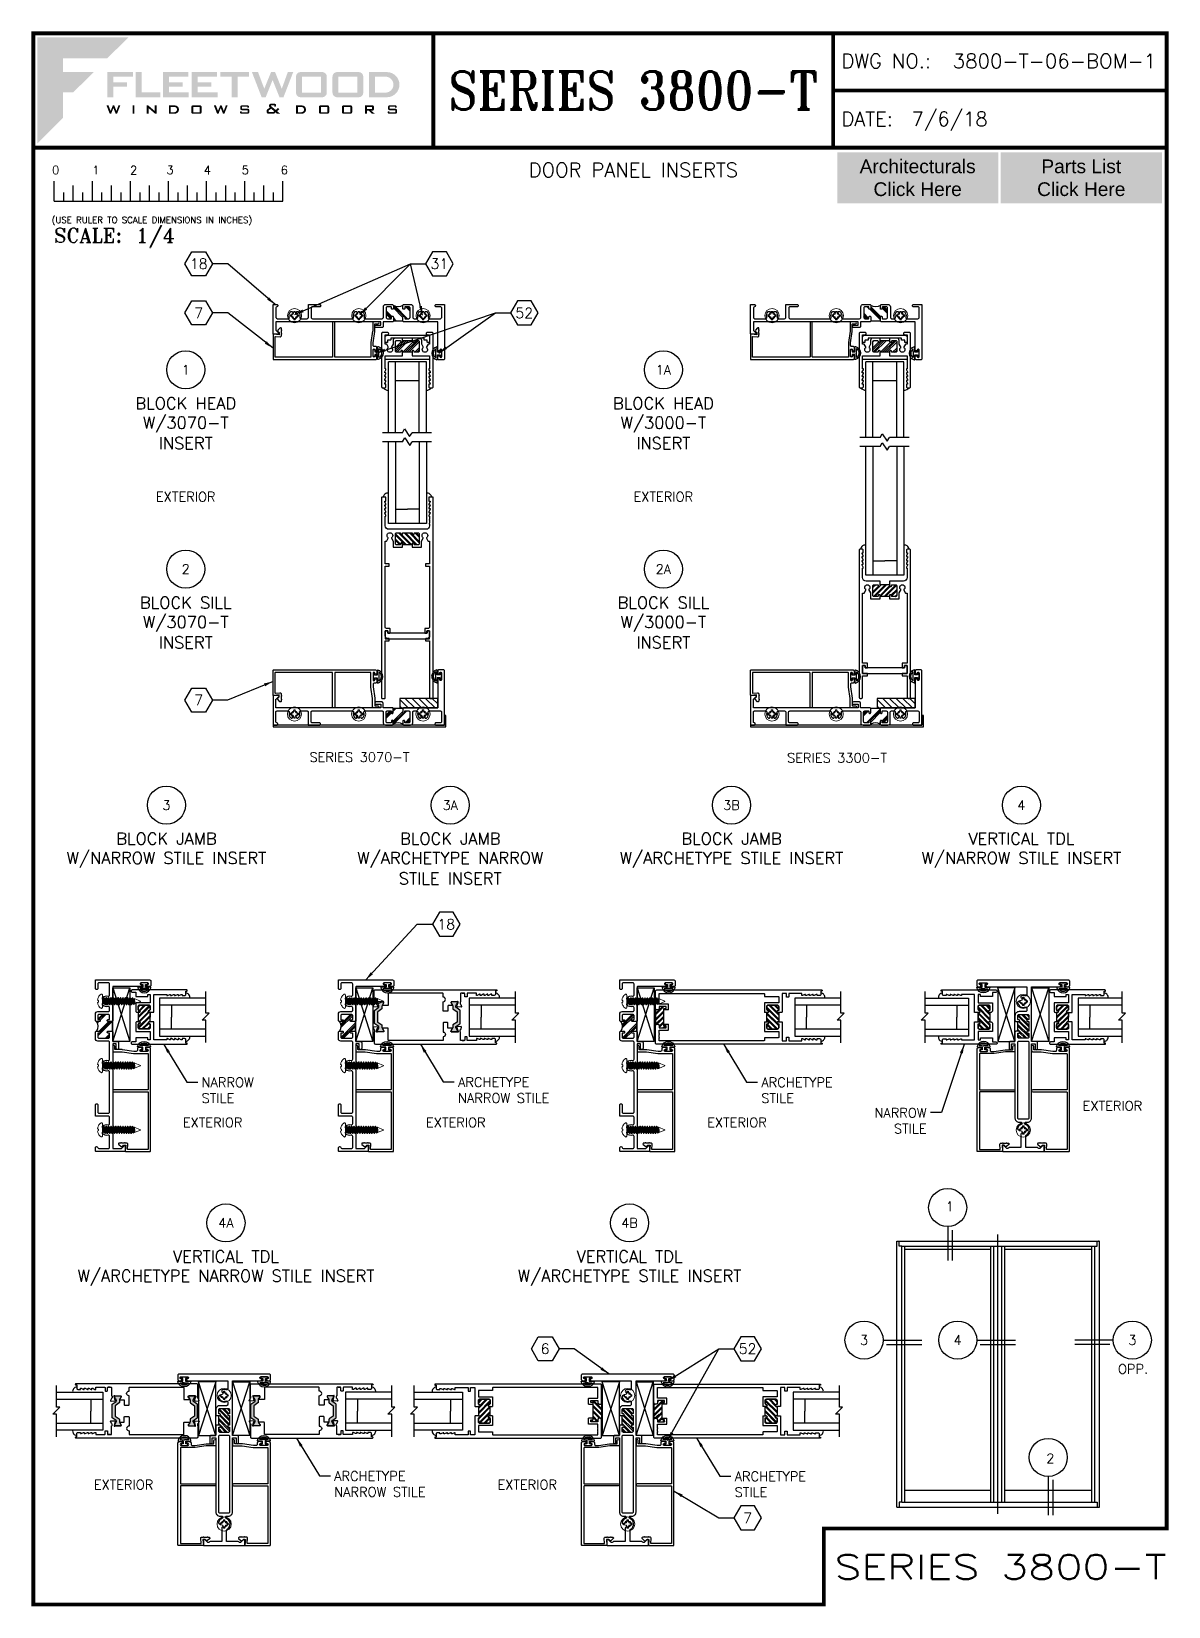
# Paper-space layout 'QUARTER SCALE -BOM' of a CAD drawing. Extents: x 0.3 to 7.8, y 0 to 10.3.
# The model-space entities are those that its viewports show. They can reach past a viewport. Long polylines and large blocks are cut down to what shows.
import ezdxf
from ezdxf.enums import TextEntityAlignment as Align

# ---------------------------------------------------------------- set-up
doc = ezdxf.new("R2010")
doc.units = 0
doc.header["$MEASUREMENT"] = 0
doc.linetypes.add('CENTER', pattern=[2, 1.25, -0.25, 0.25, -0.25])
doc.layers.get('0').update_dxf_attribs({"linetype": 'CONTINUOUS'})
for name, color, linetype in [('Ballons', 7, 'CONTINUOUS'), ('DIM', 7, 'CONTINUOUS'), ('ELEV_TEXT', 7, 'CONTINUOUS'), ('FRAME', 1, 'CONTINUOUS'), ('GEOMETRY', 1, 'CONTINUOUS'), ('GLASS', 7, 'CONTINUOUS'), ('GLASS-VINYL', 7, 'CONTINUOUS'), ('MISC.', 7, 'CONTINUOUS'), ('SASH', 5, 'CONTINUOUS'), ('SETTING BLOCKS', 7, 'CONTINUOUS'), ('TEXT', 7, 'CONTINUOUS'), ('TITLE_BLOCK', 7, 'CONTINUOUS'), ('VENT', 5, 'CONTINUOUS')]:
    doc.layers.add(name, color=color, linetype=linetype)
doc.layers.add('VP', color=40, linetype='CONTINUOUS', plot=False)
doc.layers.get('VP').off()
doc.styles.add('ROMANS', font='romans')
doc.styles.add('ROMANT', font='romant')
doc.styles.add('SIMPLEX-050', font='simplex.shx', dxfattribs={"height": 0.05})
doc.styles.add('SIMPLEX-094', font='simplex.shx', dxfattribs={"height": 0.094})
doc.styles.get("Standard").update_dxf_attribs({"font": 'simplex.shx'})
doc.dimstyles.new('QUARTER SCALE', dxfattribs={"dimtxt": 0.0625, "dimasz": 0.06, "dimexe": 0.06, "dimexo": 0.031, "dimgap": 0.039, "dimtad": 0, "dimtih": 1, "dimtoh": 1, "dimdec": 4, "dimzin": 0, "dimdsep": 46, "dimlunit": 4, "dimtxsty": 'Standard', "dimcen": 0.09, "dimadec": 0, "dimazin": 0, "dimtfac": 1, "dimtdec": 4, "dimtofl": 0, "dimtmove": 0, "dimatfit": 3, "dimfxl": 0, "dimtolj": 1, "dimtzin": 0, "dimarcsym": 0})

psp = doc.layouts.new('QUARTER SCALE -BOM')

# ---------------------------------------------------------------- texts
at = {"layer": 'ELEV_TEXT', "color": 7}
for s, p in [('1', (6.301, 2.582)), ('OPP.', (7.432, 1.515)), ('2', (6.961, 0.928))]:
    psp.add_text(s, height=0.0625, dxfattribs=at).set_placement(p)
for s, p in [('3', (5.765, 1.736)), ('4', (6.38, 1.736)), ('3', (7.526, 1.736))]:
    psp.add_text(s, height=0.0625, dxfattribs=at).set_placement(p, align=Align.MIDDLE_CENTER)
at = {"layer": 'TEXT'}
for s, p in [('EXTERIOR', (1.313, 7.271)), ('EXTERIOR', (4.448, 7.271)), ('SERIES 3070-T', (2.453, 5.562)), ('SERIES 3300-T', (5.588, 5.557))]:
    psp.add_text(s, height=0.0625, dxfattribs=at).set_placement(p, align=Align.MIDDLE_CENTER)
for p in [(7.2, 3.242), (1.294, 3.133), (2.89, 3.133), (4.736, 3.133), (0.709, 0.756), (3.359, 0.756)]:
    psp.add_text('EXTERIOR', height=0.0625, dxfattribs=at).set_placement(p)
for s, insert, char_height, width, attachment_point in [('DOOR PANEL INSERTS', (4.251, 9.416), 0.094, 2.625, 5), ('NARROW\\P\\pt0.375;STILE', (1.417, 3.459), 0.0625, 0.54895, 1), ('ARCHETYPE\\PNARROW STILE', (3.1, 3.46), 0.0625, 0.76312, 1), ('ARCHETYPE\\PSTILE', (5.091, 3.459), 0.0625, 0.54895, 1), ('NARROW\\P\\pt0.375;STILE', (6.176, 3.259), 0.0625, 0.54895, 3), ('ARCHETYPE\\PNARROW STILE', (2.287, 0.875), 0.0625, 0.87358, 1), ('ARCHETYPE\\PSTILE', (4.916, 0.873), 0.0625, 0.54895, 1)]:
    psp.add_mtext(s, dxfattribs=dict(at, insert=insert, char_height=char_height, width=width, attachment_point=attachment_point))
at = {"layer": 'TEXT', "color": 5, "char_height": 0.09, "width": 1.02652, "attachment_point": 5}
for s, insert in [('{\\fArial|b0|i0|c0|p34;Architecturals\\PClick Here}', (6.117, 9.364)), ('{\\fArial|b0|i0|c0|p34;Parts List\\PClick Here}', (7.191, 9.364))]:
    psp.add_mtext(s, dxfattribs=dict(at, insert=insert))

msp = doc.modelspace()

# ---------------------------------------------------------------- blocks, each defined once
blk = doc.blocks.new('Quarter')
for p, q in [((0.137, -0.35), (0.137, -0.219)), ((0.2, -0.35), (0.2, -0.294)), ((0.262, -0.35), (0.262, -0.249)), ((0.325, -0.35), (0.325, -0.294)), ((0.387, -0.35), (0.387, -0.219)), ((0.45, -0.35), (0.45, -0.294)), ((0.512, -0.35), (0.512, -0.249)), ((0.575, -0.35), (0.575, -0.294)), ((0.637, -0.35), (0.637, -0.219)), ((0.7, -0.35), (0.7, -0.294)), ((0.762, -0.35), (0.762, -0.249)), ((0.825, -0.35), (0.825, -0.294)), ((0.887, -0.35), (0.887, -0.219)), ((0.95, -0.35), (0.95, -0.294)), ((1.012, -0.35), (1.012, -0.249)), ((1.075, -0.35), (1.075, -0.294)), ((1.137, -0.35), (1.137, -0.219)), ((1.2, -0.35), (1.2, -0.294)), ((1.262, -0.35), (1.262, -0.249)), ((1.325, -0.35), (1.325, -0.294)), ((1.387, -0.35), (1.387, -0.219)), ((1.45, -0.35), (1.45, -0.294)), ((1.512, -0.35), (1.512, -0.249)), ((1.575, -0.35), (1.575, -0.294)), ((1.637, -0.35), (1.637, -0.219)), ((0.137, -0.35), (1.637, -0.35))]:
    blk.add_line(p, q)
for s, p in [('0', (0.123, -0.174)), ('1', (0.387, -0.174)), ('2', (0.634, -0.175)), ('3', (0.874, -0.174)), ('4', (1.118, -0.175)), ('5', (1.368, -0.174)), ('6', (1.623, -0.174))]:
    blk.add_text(s, height=0.055).set_placement(p)
at = {"style": 'ROMANS'}
blk.add_text('(USE RULER TO SCALE DIMENSIONS IN INCHES)', height=0.04115, dxfattribs=at).set_placement((0.12, -0.495))
blk = doc.blocks.new('Fleetwood_Logo_6-10-15')
h = blk.add_hatch(color=154)
h.dxf.hatch_style = 1
h.paths.add_polyline_path([(0.2526, -0.0017), (0.0019, -0.0017), (0.0019, -0.2942), (0.0725, -0.2236), (0.0725, -0.1535), (0.1007, -0.1535), (0.1567, -0.0976), (0.0725, -0.0976), (0.0725, -0.0596), (0.1946, -0.0596)])
h = blk.add_hatch(color=251)
h.dxf.hatch_style = 1
h.paths.add_polyline_path([(0.2487, -0.1256), (0.2112, -0.1256), (0.2112, -0.1102), (0.2647, -0.1102), (0.2647, -0.0976), (0.1946, -0.0976), (0.1946, -0.1667), (0.2112, -0.1667), (0.2112, -0.1377), (0.2487, -0.1377)])
h = blk.add_hatch(color=251)
h.dxf.hatch_style = 1
h.paths.add_polyline_path([(0.2886, -0.0976), (0.272, -0.0976), (0.272, -0.1667), (0.3401, -0.1667), (0.3401, -0.1535), (0.2886, -0.1535)])
h = blk.add_hatch(color=251)
h.dxf.hatch_style = 1
h.paths.add_polyline_path([(0.4175, -0.0976), (0.3474, -0.0976), (0.3474, -0.1667), (0.4185, -0.1667), (0.4185, -0.1534), (0.364, -0.1534), (0.364, -0.1377), (0.4015, -0.1377), (0.4015, -0.1256), (0.364, -0.1256), (0.364, -0.1102), (0.4175, -0.1102)])
h = blk.add_hatch(color=251)
h.dxf.hatch_style = 1
h.paths.add_polyline_path([(0.4965, -0.0976), (0.4264, -0.0976), (0.4264, -0.1667), (0.4975, -0.1667), (0.4975, -0.1534), (0.443, -0.1534), (0.443, -0.1377), (0.4804, -0.1377), (0.4804, -0.1256), (0.443, -0.1256), (0.443, -0.1102), (0.4965, -0.1102)])
h = blk.add_hatch(color=251)
h.dxf.hatch_style = 1
h.paths.add_polyline_path([(0.5842, -0.0976), (0.5054, -0.0976), (0.5054, -0.1102), (0.5365, -0.1102), (0.5365, -0.1667), (0.5531, -0.1667), (0.5531, -0.1102), (0.5842, -0.1102)])
h = blk.add_hatch(color=251)
h.dxf.hatch_style = 1
h.paths.add_polyline_path([(0.6089, -0.0976), (0.5921, -0.0976), (0.6188, -0.1667), (0.63, -0.1667), (0.6489, -0.1192), (0.6679, -0.1667), (0.6789, -0.1667), (0.7056, -0.0976), (0.6908, -0.0976), (0.6742, -0.1433), (0.6558, -0.0976), (0.6446, -0.0976), (0.6261, -0.1433)])
h = blk.add_hatch(color=251)
h.dxf.hatch_style = 1
h.paths.add_polyline_path([(0.7853, -0.0976), (0.726, -0.0976, 0.414214), (0.7133, -0.1102), (0.7133, -0.154, 0.414214), (0.726, -0.1667), (0.7853, -0.1667, 0.414214), (0.798, -0.154), (0.798, -0.1102, 0.414214)])
h.paths.add_polyline_path([(0.7819, -0.1102), (0.7819, -0.154), (0.7294, -0.154), (0.7294, -0.1102)], flags=16)
h = blk.add_hatch(color=251)
h.dxf.hatch_style = 1
h.paths.add_polyline_path([(0.8856, -0.0976), (0.8262, -0.0976, 0.414214), (0.8136, -0.1102), (0.8136, -0.154, 0.414214), (0.8262, -0.1667), (0.8856, -0.1667, 0.414214), (0.8982, -0.154), (0.8982, -0.1102, 0.414214)])
h.paths.add_polyline_path([(0.8822, -0.1102), (0.8822, -0.154), (0.8296, -0.154), (0.8296, -0.1102)], flags=16)
h = blk.add_hatch(color=251)
h.dxf.hatch_style = 1
h.paths.add_polyline_path([(0.9632, -0.0976), (0.914, -0.0976), (0.914, -0.1667), (0.9632, -0.1667, 1)])
h.paths.add_polyline_path([(0.9301, -0.1102), (0.9593, -0.1102, -1), (0.9593, -0.154), (0.9301, -0.154)], flags=16)
h = blk.add_hatch(color=7)
h.dxf.hatch_style = 1
h.paths.add_polyline_path([(0.2301, -0.1891), (0.2251, -0.1891), (0.2196, -0.2043), (0.2134, -0.1891), (0.2097, -0.1891), (0.2035, -0.2043), (0.1978, -0.1891), (0.1922, -0.1891), (0.2011, -0.2121), (0.2048, -0.2121), (0.2112, -0.1963), (0.2175, -0.2121), (0.2212, -0.2121)])
h = blk.add_hatch(color=7)
h.dxf.hatch_style = 1
h.paths.add_polyline_path([(0.2691, -0.1891), (0.2637, -0.1891), (0.2637, -0.2118), (0.2637, -0.2121), (0.2691, -0.2121)])
h = blk.add_hatch(color=7)
h.dxf.hatch_style = 1
h.paths.add_polyline_path([(0.3077, -0.1964), (0.3259, -0.2121), (0.3298, -0.2121), (0.3298, -0.1891), (0.325, -0.1891), (0.325, -0.2047), (0.3067, -0.1891), (0.3029, -0.1891), (0.3029, -0.2121), (0.3077, -0.2121)])
h = blk.add_hatch(color=7)
h.dxf.hatch_style = 1
h.paths.add_polyline_path([(0.3801, -0.1891), (0.3637, -0.1891), (0.3637, -0.2121), (0.3801, -0.2121, 1)])
h.paths.add_polyline_path([(0.3691, -0.2079), (0.3691, -0.1933), (0.3788, -0.1933, -1), (0.3788, -0.2079)], flags=16)
h = blk.add_hatch(color=7)
h.dxf.hatch_style = 1
h.paths.add_polyline_path([(0.4537, -0.2079), (0.4537, -0.1933, 0.414214), (0.4495, -0.1891), (0.4297, -0.1891, 0.414214), (0.4255, -0.1933), (0.4255, -0.2079, 0.414214), (0.4297, -0.2121), (0.4495, -0.2121, 0.414214)])
h.paths.add_polyline_path([(0.4308, -0.2079), (0.4308, -0.1933), (0.4484, -0.1933), (0.4484, -0.2079)], flags=16)
h = blk.add_hatch(color=7)
h.dxf.hatch_style = 1
h.paths.add_polyline_path([(0.5253, -0.1891), (0.5203, -0.1891), (0.5148, -0.2043), (0.5087, -0.1891), (0.5049, -0.1891), (0.4988, -0.2043), (0.493, -0.1891), (0.4874, -0.1891), (0.4963, -0.2121), (0.5001, -0.2121), (0.5064, -0.1963), (0.5127, -0.2121), (0.5164, -0.2121)])
h = blk.add_hatch(color=7)
h.dxf.hatch_style = 1
h.paths.add_polyline_path([(0.5801, -0.1891), (0.5643, -0.1891, 0.414214), (0.56, -0.1933), (0.56, -0.1981, 0.414214), (0.5643, -0.2024), (0.58, -0.2024), (0.58, -0.2078), (0.5637, -0.2078), (0.5637, -0.2052), (0.5591, -0.2062), (0.5591, -0.2078, 0.414214), (0.5634, -0.2121), (0.5805, -0.2121, 0.414214), (0.5848, -0.2078), (0.5848, -0.2024, 0.414214), (0.5805, -0.1982), (0.5648, -0.1982), (0.5648, -0.193), (0.5798, -0.193), (0.5798, -0.1958), (0.5843, -0.1948), (0.5843, -0.1933, 0.414214)])
h = blk.add_hatch(color=7)
h.dxf.hatch_style = 1
h.paths.add_polyline_path([(0.645, -0.1913, -0.222262), (0.6447, -0.1906), (0.6447, -0.1892), (0.6535, -0.1892), (0.6535, -0.193), (0.6587, -0.1918), (0.6587, -0.189, 0.414214), (0.6544, -0.1847), (0.6437, -0.1847, 0.414214), (0.6394, -0.189), (0.6394, -0.1922, 0.222262), (0.6407, -0.1948), (0.6415, -0.1955), (0.6345, -0.1998, 0.260684), (0.6329, -0.2027), (0.6329, -0.2078, 0.414214), (0.6372, -0.2121), (0.6514, -0.2121, 0.17577), (0.6536, -0.2113), (0.657, -0.2085), (0.6614, -0.2121), (0.6699, -0.2121), (0.6613, -0.2049), (0.6676, -0.1997), (0.6637, -0.1964), (0.6574, -0.2017)])
h.paths.add_polyline_path([(0.6532, -0.2052), (0.6509, -0.2072, -0.17577), (0.6502, -0.2074), (0.6382, -0.2074), (0.6382, -0.2033, -0.260684), (0.6387, -0.2025), (0.6451, -0.1985)], flags=16)
h = blk.add_hatch(color=7)
h.dxf.hatch_style = 1
h.paths.add_polyline_path([(0.7294, -0.1891), (0.713, -0.1891), (0.713, -0.2121), (0.7294, -0.2121, 1)])
h.paths.add_polyline_path([(0.7184, -0.2079), (0.7184, -0.1933), (0.7281, -0.1933, -1), (0.7281, -0.2079)], flags=16)
h = blk.add_hatch(color=7)
h.dxf.hatch_style = 1
h.paths.add_polyline_path([(0.8045, -0.2079), (0.8045, -0.1933, 0.414214), (0.8003, -0.1891), (0.7805, -0.1891, 0.414214), (0.7763, -0.1933), (0.7763, -0.2079, 0.414214), (0.7805, -0.2121), (0.8003, -0.2121, 0.414214)])
h.paths.add_polyline_path([(0.7816, -0.2079), (0.7816, -0.1933), (0.7992, -0.1933), (0.7992, -0.2079)], flags=16)
h = blk.add_hatch(color=7)
h.dxf.hatch_style = 1
h.paths.add_polyline_path([(0.8678, -0.2079), (0.8678, -0.1933, 0.414214), (0.8636, -0.1891), (0.8438, -0.1891, 0.414214), (0.8396, -0.1933), (0.8396, -0.2079, 0.414214), (0.8438, -0.2121), (0.8636, -0.2121, 0.414214)])
h.paths.add_polyline_path([(0.8449, -0.2079), (0.8449, -0.1933), (0.8624, -0.1933), (0.8624, -0.2079)], flags=16)
h = blk.add_hatch(color=7)
h.dxf.hatch_style = 1
h.paths.add_polyline_path([(0.9277, -0.1993), (0.9277, -0.1933, 0.414214), (0.9235, -0.1891), (0.9028, -0.1891), (0.9028, -0.2121), (0.9082, -0.2121), (0.9082, -0.2035), (0.9131, -0.2035), (0.9224, -0.2121), (0.9303, -0.2121), (0.9197, -0.2035), (0.9235, -0.2035, 0.414214)])
h.paths.add_polyline_path([(0.9082, -0.1993), (0.9082, -0.1933), (0.9214, -0.1933, -0.414214), (0.9224, -0.1943), (0.9224, -0.1983, -0.414214), (0.9214, -0.1993)], flags=16)
h = blk.add_hatch(color=7)
h.dxf.hatch_style = 1
h.paths.add_polyline_path([(0.9867, -0.1982), (0.971, -0.1982), (0.971, -0.193), (0.9859, -0.193), (0.9859, -0.1958), (0.9905, -0.1948), (0.9905, -0.1933, 0.414214), (0.9863, -0.1891), (0.9705, -0.1891, 0.414214), (0.9662, -0.1933), (0.9662, -0.1981, 0.414214), (0.9705, -0.2024), (0.9862, -0.2024), (0.9862, -0.2078), (0.9699, -0.2078), (0.9699, -0.2052), (0.9653, -0.2062), (0.9653, -0.2078, 0.414214), (0.9696, -0.2121), (0.9867, -0.2121, 0.414214), (0.991, -0.2078), (0.991, -0.2024, 0.414214)])
blk = doc.blocks.new('A-SIZE_P_QS')
at = {"const_width": 0.025}
blk.add_lwpolyline([(7.751, 0.5), (7.751, 10.312), (0.313, 10.312), (0.313, 0), (5.501, 0), (5.501, 0.5)], close=True, dxfattribs=at)
for points in [[(2.938, 10.312), (2.938, 9.562)], [(5.563, 10.312), (5.563, 9.562)], [(5.563, 9.937), (7.751, 9.937)], [(0.313, 9.562), (7.751, 9.562)]]:
    blk.add_lwpolyline(points, dxfattribs=at)
at = {"xscale": 2.387023416083395, "yscale": 2.387023416083395, "zscale": 2.387023416083395}
blk.add_blockref('Fleetwood_Logo_6-10-15', (0.334, 10.291), dxfattribs=at)
blk.add_blockref('Quarter', (0.313, 9.562))
at = {"style": 'SIMPLEX-094'}
for s, p in [('DWG NO.:', (5.617, 10.084)), ('DATE:', (5.616, 9.704))]:
    blk.add_text(s, height=0.094, dxfattribs=at).set_placement(p)
for tag, p, style in [('DWG_NO', (6.346, 10.084), 'SIMPLEX-094'), ('DATE', (6.077, 9.704), 'SIMPLEX-094'), ('SCALE', (0.988, 8.939), 'ROMANT')]:
    blk.add_attdef(tag, p, '', height=0.094, dxfattribs=dict(style=style))
for tag, height, style, width, p, p2 in [('DWG_NO_F', 0.094, 'SIMPLEX-094', 1.745692, (6.347, 10.084), (7.683, 10.084)), ('PRODUCT', 0.25, 'ROMANT', 1.349007, (3.038, 9.812), (5.463, 9.812)), ('PRODUCT', 0.16, 'SIMPLEX-050', 20.447274, (5.57, 0.167), (7.751, 0.167))]:
    blk.add_attdef(tag, text='', height=height, dxfattribs=dict(style=style, width=width)).set_placement(p, p2, align=Align.FIT)
at = {"layer": 'TITLE_BLOCK', "style": 'ROMANT'}
blk.add_text('SCALE:', height=0.094, dxfattribs=at).set_placement((0.449, 8.939))
blk = doc.blocks.new('sectball')
blk.add_circle((0, 0), 0.125)
blk.add_attdef('NO', text='', height=0.062).set_placement((0, 0), align=Align.MIDDLE_CENTER)
for tag, p in [('LINE1', (0, -0.259)), ('LINE2', (0, -0.386)), ('LINE3', (0, -0.521))]:
    blk.add_attdef(tag, text='', height=0.078).set_placement(p, align=Align.CENTER)
blk = doc.blocks.new('BOM-HEX')
at = {"layer": 'Ballons', "color": 7}
blk.add_lwpolyline([(0.242, 0), (0.182, 0.105), (0.061, 0.105), (0, 0), (0.061, -0.105), (0.182, -0.105)], close=True, dxfattribs=at)
at = {"layer": 'Ballons', "flags": 4}
blk.add_attdef('NUMBER', text='', height=0.09, dxfattribs=at).set_placement((0.121, 0), align=Align.MIDDLE_CENTER)
blk = doc.blocks.new('3073 FIXED STILE')
at = {"linetype": 'Continuous'}
h = blk.add_hatch(dxfattribs=at)
h.set_pattern_fill('PLAST', scale=0.4, angle=-45, style=0)
h.set_pattern_definition([(315, (-24.43819, 6.21396), (0.07071068, 0.07071068), []), (315, (-24.42935, 6.2228), (0.07071068, 0.07071068), []), (315, (-24.42051, 6.23164), (0.07071068, 0.07071068), [])])
edge = h.paths.add_edge_path()
edge.add_line((0, 0.125), (0, -0.125))
edge.add_line((0, -0.125), (-0.027, -0.125))
edge.add_arc((-0.027, -0.15), 0.025, 90, 274.5812)
edge.add_line((-0.025, -0.175), (0, -0.175))
edge.add_line((0, -0.175), (0, -0.282))
edge.add_arc((-0.031, -0.282), 0.031, 270, 360, ccw=False)
edge.add_line((-0.031, -0.313), (-0.281, -0.313))
edge.add_arc((-0.281, -0.282), 0.031, 180, 270, ccw=False)
edge.add_line((-0.312, -0.282), (-0.312, -0.175))
edge.add_line((-0.312, -0.175), (-0.287, -0.175))
edge.add_arc((-0.287, -0.15), 0.025, 270, 445.4188)
edge.add_line((-0.285, -0.125), (-0.312, -0.125))
edge.add_line((-0.312, -0.125), (-0.312, 0.125))
edge.add_line((-0.312, 0.125), (-0.287, 0.125))
edge.add_arc((-0.287, 0.15), 0.025, 270, 445.4188)
edge.add_arc((-0.283, 0.205), 0.0297, 188.9864, 265.4188, ccw=False)
edge.add_line((-0.312, 0.2), (-0.312, 0.282))
edge.add_arc((-0.281, 0.282), 0.031, 90, 180, ccw=False)
edge.add_line((-0.281, 0.313), (-0.031, 0.313))
edge.add_arc((-0.031, 0.282), 0.031, 0, 90, ccw=False)
edge.add_line((0, 0.282), (0, 0.175))
edge.add_line((0, 0.175), (-0.025, 0.175))
edge.add_arc((-0.025, 0.15), 0.025, 90, 269.9954)
edge.add_line((-0.025, 0.125), (0, 0.125))
at = {"color": 7}
blk.add_line((-0.312, 0.125), (-0.312, 0), dxfattribs=at)
for points in [[(-0.312, 0.2, 0.414214), (-0.287, 0.175, -0.414214), (-0.262, 0.15), (-0.262, 0.149, -0.414214), (-0.286, 0.125), (-0.406, 0.125), (-0.406, 0.595), (-0.749, 0.595), (-0.749, 0.565), (-0.769, 0.565), (-0.829, 0.595), (-0.849, 0.595), (-0.849, 0.565), (-0.869, 0.565), (-0.929, 0.595), (-0.949, 0.595), (-0.949, 0.565), (-0.969, 0.565), (-1.029, 0.595), (-1.049, 0.595), (-1.049, 0.565), (-1.069, 0.565), (-1.129, 0.595), (-1.149, 0.595), (-1.149, 0.565), (-1.218, 0.565, -0.414214), (-1.249, 0.596), (-1.249, 0.681), (-1.27, 0.681, -0.414214), (-1.285, 0.696), (-1.285, 0.698, -0.414214), (-1.27, 0.713), (0.151, 0.713), (0.157, 0.713, -0.414214), (0.187, 0.683), (0.187, 0.682, -0.414214), (0.156, 0.651), (0.062, 0.651), (0.062, 0.544), (-0.25, 0.544), (-0.25, 0.594), (-0.312, 0.594), (-0.312, 0.375), (0.062, 0.375), (0.062, 0.156, -0.414214), (0.031, 0.125), (-0.026, 0.125, -0.414214), (-0.05, 0.149), (-0.05, 0.151, -0.414214), (-0.026, 0.175), (-0.025, 0.175, 0.414214), (0, 0.2), (0, 0.282, 0.414214), (-0.031, 0.313), (-0.281, 0.313, 0.414214), (-0.312, 0.282)], [(-1.285, -0.696, -0.414214), (-1.27, -0.681), (-1.249, -0.681), (-1.249, -0.596, -0.414214), (-1.218, -0.565), (-1.149, -0.565), (-1.149, -0.595), (-1.129, -0.595), (-1.069, -0.565), (-1.049, -0.565), (-1.049, -0.595), (-1.029, -0.595), (-0.969, -0.565), (-0.949, -0.565), (-0.949, -0.595), (-0.929, -0.595), (-0.869, -0.565), (-0.849, -0.565), (-0.849, -0.595), (-0.829, -0.595), (-0.769, -0.565), (-0.749, -0.565), (-0.749, -0.595), (-0.406, -0.595), (-0.406, -0.125), (-0.286, -0.125, -0.414214), (-0.262, -0.149), (-0.262, -0.15, -0.414214), (-0.287, -0.175, 0.414214), (-0.312, -0.2), (-0.312, -0.282, 0.414214), (-0.281, -0.313), (-0.031, -0.313, 0.414214), (0, -0.282), (0, -0.2, 0.414214), (-0.025, -0.175), (-0.026, -0.175, -0.414214), (-0.05, -0.151), (-0.05, -0.149, -0.414214), (-0.026, -0.125), (0.031, -0.125, -0.414214), (0.062, -0.156), (0.062, -0.375), (-0.312, -0.375), (-0.312, -0.594), (-0.25, -0.594), (-0.25, -0.544), (0.062, -0.544), (0.062, -0.651), (0.156, -0.651, -0.414214), (0.187, -0.682), (0.187, -0.683, -0.414214), (0.157, -0.713), (0.151, -0.713), (-1.27, -0.713, -0.414214), (-1.285, -0.698)]]:
    blk.add_lwpolyline(points, format="xyb", close=True)
blk.add_lwpolyline([(0, 0.125), (0, -0.125), (-0.027, -0.125, 1.0408), (-0.025, -0.175), (0, -0.175), (0, -0.282, -0.414214), (-0.031, -0.313), (-0.281, -0.313, -0.414214), (-0.312, -0.282), (-0.312, -0.175), (-0.287, -0.175, 0.9608), (-0.285, -0.125), (-0.312, -0.125), (-0.312, 0.125), (-0.287, 0.125, 0.9608), (-0.285, 0.175, -0.346439), (-0.312, 0.2), (-0.312, 0.282, -0.414214), (-0.281, 0.313), (-0.031, 0.313, -0.414214), (0, 0.282), (0, 0.175), (-0.025, 0.175, 0.99996), (-0.025, 0.125)], format="xyb", close=True, dxfattribs=at)
blk = doc.blocks.new('BL798 BOTTOM RAIL SPREADER')
blk.add_lwpolyline([(1.098, 0.145), (0.068, 0.145), (0.068, 0.208), (0, 0.208), (0, 0), (1.166, 0), (1.166, 0.208), (1.098, 0.208)], close=True)
blk = doc.blocks.new('3076 FIXED BOTTOM RAIL')
at = {"linetype": 'Continuous'}
h = blk.add_hatch(dxfattribs=at)
h.set_pattern_fill('PLAST', scale=0.4, angle=45, style=0)
h.set_pattern_definition([(45, (-6.21396, -24.43819), (-0.07071068, 0.07071068), []), (45, (-6.2228, -24.42935), (-0.07071068, 0.07071068), []), (45, (-6.23164, -24.42051), (-0.07071068, 0.07071068), [])])
edge = h.paths.add_edge_path()
edge.add_line((-0.125, 0), (0.125, 0))
edge.add_line((0.125, 0), (0.125, -0.027))
edge.add_arc((0.15, -0.027), 0.025, 180, 364.5812)
edge.add_line((0.175, -0.025), (0.175, 0))
edge.add_line((0.175, 0), (0.282, 0))
edge.add_arc((0.282, -0.031), 0.031, 0, 90, ccw=False)
edge.add_line((0.313, -0.031), (0.313, -0.281))
edge.add_arc((0.282, -0.281), 0.031, -90, 0, ccw=False)
edge.add_line((0.282, -0.312), (0.175, -0.312))
edge.add_line((0.175, -0.312), (0.175, -0.287))
edge.add_arc((0.15, -0.287), 0.025, 0, 175.4188)
edge.add_line((0.125, -0.285), (0.125, -0.312))
edge.add_line((0.125, -0.312), (-0.125, -0.312))
edge.add_line((-0.125, -0.312), (-0.125, -0.287))
edge.add_arc((-0.15, -0.287), 0.025, 0, 175.4188)
edge.add_arc((-0.205, -0.283), 0.0297, 278.9864, 355.4188, ccw=False)
edge.add_line((-0.2, -0.312), (-0.282, -0.312))
edge.add_arc((-0.282, -0.281), 0.031, 180, 270, ccw=False)
edge.add_line((-0.313, -0.281), (-0.313, -0.031))
edge.add_arc((-0.282, -0.031), 0.031, 90, 180, ccw=False)
edge.add_line((-0.282, 0), (-0.175, 0))
edge.add_line((-0.175, 0), (-0.175, -0.025))
edge.add_arc((-0.15, -0.025), 0.025, 180, 359.9954)
edge.add_line((-0.125, -0.025), (-0.125, 0))
at = {"color": 7}
for p, q in [((0.125, 0), (-0.125, 0)), ((0.125, -0.312), (-0.125, -0.312))]:
    blk.add_line(p, q, dxfattribs=at)
for points in [[(-0.646, -2.983), (-0.614, -2.983, 0.414214), (-0.583, -2.952), (-0.583, -2.391), (-0.458, -2.391), (-0.458, -2.329), (-0.583, -2.329), (-0.583, -2.121), (-0.515, -2.121), (-0.515, -2.184), (-0.458, -2.184), (-0.458, -2.059), (-0.583, -2.059), (-0.583, -0.873), (-0.583, -0.811), (-0.583, -0.218), (-0.545, -0.218), (-0.493, -0.129, -3.732051), (-0.425, -0.129), (-0.375, -0.214), (-0.375, -0.288), (-0.375, -0.374), (-0.125, -0.374), (-0.125, -0.362), (-0.125, -0.312), (-0.125, -0.287, 0.414214), (-0.15, -0.262), (-0.151, -0.262, 0.414214), (-0.175, -0.286), (-0.175, -0.287, -0.414214), (-0.2, -0.312), (-0.282, -0.312, -0.414214), (-0.313, -0.281), (-0.313, -0.031, -0.414214), (-0.282, 0), (-0.175, 0), (-0.175, -0.026, 0.414214), (-0.151, -0.05), (-0.15, -0.05, 0.414214), (-0.125, -0.025), (-0.125, 0.094), (-0.489, 0.094, -0.414214), (-0.583, 0.188), (-0.583, 0.437), (-0.565, 0.437), (-0.565, 0.457), (-0.595, 0.517), (-0.595, 0.537), (-0.565, 0.537), (-0.565, 0.557), (-0.595, 0.617), (-0.595, 0.637), (-0.565, 0.637), (-0.565, 0.657), (-0.595, 0.717), (-0.595, 0.737), (-0.565, 0.737), (-0.565, 0.757), (-0.595, 0.817), (-0.595, 0.837), (-0.565, 0.837), (-0.565, 0.906, 0.414214), (-0.596, 0.937), (-0.646, 0.937, 0.414214), (-0.677, 0.906), (-0.677, 0.111), (-0.677, -2.515), (-0.677, -2.952, 0.414214)], [(0.646, 0.937), (0.596, 0.937, 0.414214), (0.565, 0.906), (0.565, 0.837), (0.595, 0.837), (0.595, 0.817), (0.565, 0.757), (0.565, 0.737), (0.595, 0.737), (0.595, 0.717), (0.565, 0.657), (0.565, 0.637), (0.595, 0.637), (0.595, 0.617), (0.565, 0.557), (0.565, 0.537), (0.595, 0.537), (0.595, 0.517), (0.565, 0.457), (0.565, 0.437), (0.583, 0.437), (0.583, 0.188, -0.414214), (0.489, 0.094), (0.125, 0.094), (0.125, -0.025, 0.414214), (0.15, -0.05), (0.151, -0.05, 0.414214), (0.175, -0.026), (0.175, 0), (0.282, 0, -0.414214), (0.313, -0.031), (0.313, -0.281, -0.414214), (0.282, -0.312), (0.2, -0.312, -0.414214), (0.175, -0.287), (0.175, -0.286), (0.151, -0.262), (0.15, -0.262, 0.414214), (0.125, -0.287), (0.125, -0.312), (0.125, -0.362), (0.125, -0.374), (0.375, -0.374), (0.375, -0.288), (0.375, -0.214), (0.425, -0.129, -3.732051), (0.493, -0.129), (0.545, -0.218), (0.583, -0.218), (0.583, -0.811), (0.583, -0.873), (0.583, -2.059), (0.458, -2.059), (0.458, -2.184), (0.515, -2.184), (0.515, -2.121), (0.583, -2.121), (0.583, -2.329), (0.458, -2.329), (0.458, -2.391), (0.583, -2.391), (0.583, -2.952, 0.414214), (0.614, -2.983), (0.646, -2.983, 0.414214), (0.677, -2.952), (0.677, -2.515), (0.677, 0.111), (0.677, 0.906, 0.414214)]]:
    blk.add_lwpolyline(points, format="xyb", close=True)
blk = doc.blocks.new('3310-Thermal Mammoth B Rail')
at = {"linetype": 'Continuous'}
h = blk.add_hatch(dxfattribs=at)
h.set_pattern_fill('PLAST', scale=0.4, angle=-45, style=0)
h.paths.add_polyline_path([(-0.15, 0.324), (-0.151, 0.324, -0.414214), (-0.175, 0.348), (-0.175, 0.374), (-0.282, 0.374, 0.414214), (-0.313, 0.343), (-0.313, 0.093, 0.414214), (-0.282, 0.062), (-0.2, 0.062, 0.414214), (-0.175, 0.087), (-0.175, 0.088, -0.414214), (-0.151, 0.112), (-0.15, 0.112, -0.414214), (-0.125, 0.087), (-0.125, 0.062), (0.125, 0.062), (0.125, 0.087, -0.414214), (0.15, 0.112), (0.151, 0.112, -0.414214), (0.175, 0.088), (0.175, 0.087, 0.414214), (0.2, 0.062), (0.282, 0.062, 0.414214), (0.313, 0.093), (0.313, 0.343, 0.414214), (0.282, 0.374), (0.175, 0.374), (0.175, 0.348, -0.414214), (0.151, 0.324), (0.15, 0.324, -0.414214), (0.125, 0.349), (0.125, 0.374), (-0.125, 0.374), (-0.125, 0.349, -0.414214)])
at = {"color": 7}
for p, q in [((-0.125, 0.374), (0.125, 0.374)), ((0.125, 0.062), (-0.125, 0.062))]:
    blk.add_line(p, q, dxfattribs=at)
at = {"ltscale": 0.25}
blk.add_lwpolyline([(0.512, -2.4), (0.486, -2.4, 0.414214), (0.476, -2.41), (0.476, -2.452, 0.414214), (0.486, -2.462), (0.584, -2.462), (0.584, -3.96, 0.414214), (0.594, -3.97), (0.668, -3.97, 0.414214), (0.678, -3.96), (0.678, 1.301, 0.414214), (0.668, 1.311), (0.576, 1.311, 0.414214), (0.566, 1.301), (0.566, 1.211), (0.596, 1.211), (0.596, 1.191), (0.566, 1.131), (0.566, 1.111), (0.596, 1.111), (0.596, 1.091), (0.566, 1.031), (0.566, 1.011), (0.596, 1.011), (0.596, 0.991), (0.566, 0.931), (0.566, 0.911), (0.596, 0.911), (0.596, 0.891), (0.566, 0.831), (0.566, 0.811), (0.584, 0.811), (0.584, 0.726, 1), (0.584, 0.706), (0.584, 0.626, 1), (0.584, 0.606), (0.584, 0.562, -0.414214), (0.49, 0.468), (0.001, 0.468), (-0.488, 0.468, -0.414214), (-0.582, 0.562), (-0.582, 0.811), (-0.564, 0.811), (-0.564, 0.831), (-0.594, 0.891), (-0.594, 0.911), (-0.564, 0.911), (-0.564, 0.931), (-0.594, 0.991), (-0.594, 1.011), (-0.564, 1.011), (-0.564, 1.031), (-0.594, 1.091), (-0.594, 1.111), (-0.564, 1.111), (-0.564, 1.131), (-0.594, 1.191), (-0.594, 1.211), (-0.564, 1.211), (-0.564, 1.301, 0.414214), (-0.574, 1.311), (-0.666, 1.311, 0.414214), (-0.676, 1.301), (-0.676, -3.96, 0.414214), (-0.666, -3.97), (-0.592, -3.97, 0.414214), (-0.582, -3.96), (-0.582, -2.462), (-0.484, -2.462, 0.414214), (-0.474, -2.452), (-0.474, -2.41, 0.414214), (-0.484, -2.4), (-0.51, -2.4, -0.414214), (-0.582, -2.328), (-0.582, -2.195), (-0.514, -2.195), (-0.514, -2.248, 0.414214), (-0.504, -2.258), (-0.464, -2.258, 0.414214), (-0.454, -2.248), (-0.454, -2.143, 0.414214), (-0.464, -2.133), (-0.551, -2.133, -0.414214), (-0.582, -2.102), (-0.582, -0.509, -0.414214), (-0.572, -0.499), (-0.484, -0.499, 0.414214), (-0.474, -0.489), (-0.474, -0.447, 0.414214), (-0.484, -0.437), (-0.572, -0.437, -0.414214), (-0.582, -0.427), (-0.582, 0.16), (-0.547, 0.16, 0.267949), (-0.539, 0.165), (-0.5, 0.232, 0.380082), (-0.502, 0.245, -3.00994), (-0.413, 0.245, 0.380082), (-0.415, 0.232), (-0.374, 0.16), (-0.374, 0.01, 0.414214), (-0.364, 0), (-0.134, 0, 0.414214), (-0.124, 0.01), (-0.124, 0.087, 0.414214), (-0.149, 0.112, 0.414214), (-0.174, 0.087, -0.414214), (-0.199, 0.062), (-0.281, 0.062, -0.414214), (-0.312, 0.093), (-0.312, 0.343, -0.414214), (-0.281, 0.374), (-0.199, 0.374, -0.414214), (-0.174, 0.349, 0.414214), (-0.149, 0.324, 0.414214), (-0.124, 0.349), (-0.124, 0.374), (0.001, 0.374), (0.126, 0.374), (0.126, 0.349, 0.414214), (0.151, 0.324, 0.414214), (0.176, 0.349, -0.414214), (0.201, 0.374), (0.283, 0.374, -0.414214), (0.314, 0.343), (0.314, 0.093, -0.414214), (0.283, 0.062), (0.201, 0.062, -0.414214), (0.176, 0.087, 0.414214), (0.151, 0.112, 0.414214), (0.126, 0.087), (0.126, 0.01, 0.414214), (0.136, 0), (0.366, 0, 0.414214), (0.376, 0.01), (0.376, 0.16), (0.418, 0.232, 0.380082), (0.416, 0.245, -3.00994), (0.505, 0.245, 0.380082), (0.503, 0.232), (0.542, 0.165, 0.267949), (0.55, 0.16), (0.584, 0.16), (0.584, -0.427, -0.414214), (0.574, -0.437), (0.486, -0.437, 0.414214), (0.476, -0.447), (0.476, -0.489, 0.414214), (0.486, -0.499), (0.574, -0.499, -0.414214), (0.584, -0.509), (0.584, -2.102, -0.414214), (0.553, -2.133), (0.466, -2.133, 0.414214), (0.456, -2.143), (0.456, -2.248, 0.414214), (0.466, -2.258), (0.506, -2.258, 0.414214), (0.516, -2.248), (0.516, -2.195), (0.584, -2.195), (0.584, -2.328, -0.414214)], format="xyb", close=True, dxfattribs=at)
blk = doc.blocks.new('RALE-SREADER')
at = {"layer": 'GEOMETRY', "color": 1}
blk.add_lwpolyline([(0.135, -0.08), (0.07, -0.08, 0.414214), (0.06, -0.09), (0.06, -0.133, -0.414214), (0.05, -0.143), (0.01, -0.143, -0.414214), (0, -0.133), (0, 0, -0.414214), (0.05, 0.05), (1.116, 0.05, -0.414214), (1.166, 0), (1.166, -0.133, -0.414214), (1.156, -0.143), (1.116, -0.143, -0.414214), (1.106, -0.133), (1.106, -0.09, 0.414214), (1.096, -0.08), (1.031, -0.08, -0.414214), (1.021, -0.07), (1.021, -0.035, 0.414214), (1.011, -0.025), (0.155, -0.025, 0.414214), (0.145, -0.035), (0.145, -0.07, -0.414214)], format="xyb", close=True, dxfattribs=at)
blk = doc.blocks.new('3075 TOP RAIL')
h = blk.add_hatch()
h.set_pattern_fill('ANSI34', scale=0.3, style=0)
h.set_pattern_definition([(45, (-1.25166, -5.8604), (-0.159099, 0.159099), []), (45, (-1.19863, -5.8604), (-0.159099, 0.159099), []), (45, (-1.1456, -5.8604), (-0.159099, 0.159099), []), (45, (-1.09256, -5.8604), (-0.159099, 0.159099), [])])
h.paths.add_polyline_path([(-0.125, 0.312), (-0.125, 0.286, -0.414214), (-0.149, 0.262), (-0.151, 0.262, -0.414214), (-0.175, 0.286), (-0.175, 0.287, 0.414214), (-0.2, 0.312), (-0.282, 0.312, 0.414214), (-0.313, 0.281), (-0.313, 0.031, 0.414214), (-0.282, 0), (-0.2, 0, 0.414214), (-0.175, 0.025, -0.414214), (-0.15, 0.05), (-0.149, 0.05, -0.414214), (-0.125, 0.026), (-0.125, 0), (0.125, 0), (0.125, 0.026, -0.414214), (0.149, 0.05), (0.15, 0.05, -0.414214), (0.175, 0.025, 0.414214), (0.2, 0), (0.282, 0, 0.414214), (0.313, 0.031), (0.313, 0.281, 0.414214), (0.282, 0.312), (0.2, 0.312, 0.414214), (0.175, 0.287), (0.175, 0.286, -0.414214), (0.151, 0.262), (0.149, 0.262, -0.414214), (0.125, 0.286), (0.125, 0.312)])
at = {"color": 7}
for p, q in [((-0.125, 0.312), (0.125, 0.312)), ((0.125, 0), (-0.125, 0))]:
    blk.add_line(p, q, dxfattribs=at)
for points in [[(-0.149, 0.05), (-0.15, 0.05, 0.414214), (-0.175, 0.025, -0.414214), (-0.2, 0), (-0.282, 0, -0.414214), (-0.313, 0.031), (-0.313, 0.281, -0.414214), (-0.282, 0.312), (-0.2, 0.312, -0.414214), (-0.175, 0.287), (-0.175, 0.286, 0.414214), (-0.151, 0.262), (-0.149, 0.262, 0.414214), (-0.125, 0.286), (-0.125, 0.343), (-0.126, 0.374), (-0.156, 0.374), (-0.313, 0.374, 0.414214), (-0.375, 0.312), (-0.375, 0.214), (-0.425, 0.129, -3.732051), (-0.494, 0.129), (-0.543, 0.214), (-0.583, 0.214), (-0.583, 0.461), (-0.519, 0.461, 0.414214), (-0.49, 0.49), (-0.49, 0.492, 0.414214), (-0.521, 0.523), (-0.646, 0.523, 0.414214), (-0.677, 0.492), (-0.677, -0.906, 0.414214), (-0.646, -0.937), (-0.596, -0.937, 0.414214), (-0.565, -0.906), (-0.565, -0.837), (-0.595, -0.837), (-0.595, -0.817), (-0.565, -0.757), (-0.565, -0.737), (-0.595, -0.737), (-0.595, -0.717), (-0.565, -0.657), (-0.565, -0.637), (-0.595, -0.637), (-0.595, -0.617), (-0.565, -0.557), (-0.565, -0.537), (-0.595, -0.537), (-0.595, -0.517), (-0.565, -0.457), (-0.565, -0.437), (-0.583, -0.437), (-0.583, -0.094), (-0.125, -0.094), (-0.125, 0.026, 0.414214)], [(0.583, -0.437), (0.565, -0.437), (0.565, -0.457), (0.595, -0.517), (0.595, -0.537), (0.565, -0.537), (0.565, -0.557), (0.595, -0.617), (0.595, -0.637), (0.565, -0.637), (0.565, -0.657), (0.595, -0.717), (0.595, -0.737), (0.565, -0.737), (0.565, -0.757), (0.595, -0.817), (0.595, -0.837), (0.565, -0.837), (0.565, -0.906, 0.414214), (0.596, -0.937), (0.646, -0.937, 0.414214), (0.677, -0.906), (0.677, 0.492, 0.414214), (0.646, 0.523), (0.521, 0.523, 0.414214), (0.49, 0.492), (0.49, 0.49, 0.414214), (0.519, 0.461), (0.583, 0.461), (0.583, 0.214), (0.543, 0.214), (0.493, 0.129, -3.732051), (0.425, 0.129), (0.375, 0.214), (0.375, 0.312, 0.414214), (0.313, 0.374), (0.156, 0.374), (0.127, 0.374), (0.125, 0.343), (0.125, 0.286, 0.414214), (0.149, 0.262), (0.151, 0.262, 0.414214), (0.175, 0.286), (0.175, 0.287, -0.414214), (0.2, 0.312), (0.282, 0.312, -0.414214), (0.313, 0.281), (0.313, 0.031, -0.414214), (0.282, 0), (0.2, 0, -0.414214), (0.175, 0.025, 0.414214), (0.15, 0.05), (0.149, 0.05, 0.414214), (0.125, 0.026), (0.125, -0.094), (0.583, -0.094)]]:
    blk.add_lwpolyline(points, format="xyb", close=True)
blk.add_blockref('RALE-SREADER', (-0.583, 0.399))
blk = doc.blocks.new('3770-ext lead stile')
at = {"linetype": 'Continuous'}
h = blk.add_hatch(dxfattribs=at)
h.set_pattern_fill('PLAST', scale=0.4, angle=-45, style=0)
h.set_pattern_definition([(225, (21.20419, 6.21365), (-0.07071068, 0.07071068), []), (225, (21.19535, 6.22249), (-0.07071068, 0.07071068), []), (225, (21.18651, 6.23133), (-0.07071068, 0.07071068), [])])
edge = h.paths.add_edge_path()
edge.add_line((-3.234, 0.125), (-3.234, -0.125))
edge.add_line((-3.234, -0.125), (-3.207, -0.125))
edge.add_arc((-3.207, -0.15), 0.025, -94.5812, 90, ccw=False)
edge.add_line((-3.209, -0.175), (-3.234, -0.175))
edge.add_line((-3.234, -0.175), (-3.234, -0.282))
edge.add_arc((-3.203, -0.282), 0.031, 180, 270)
edge.add_line((-3.203, -0.313), (-2.953, -0.313))
edge.add_arc((-2.953, -0.282), 0.031, 270, 360)
edge.add_line((-2.922, -0.282), (-2.922, -0.175))
edge.add_line((-2.922, -0.175), (-2.947, -0.175))
edge.add_arc((-2.947, -0.15), 0.025, 94.5812, 270, ccw=False)
edge.add_line((-2.949, -0.125), (-2.922, -0.125))
edge.add_line((-2.922, -0.125), (-2.922, 0.125))
edge.add_line((-2.922, 0.125), (-2.947, 0.125))
edge.add_arc((-2.947, 0.15), 0.025, 94.5812, 270, ccw=False)
edge.add_arc((-2.951, 0.204), 0.0297, 274.5812, 351.0136)
edge.add_line((-2.922, 0.2), (-2.922, 0.282))
edge.add_arc((-2.953, 0.282), 0.031, 0, 90)
edge.add_line((-2.953, 0.313), (-3.203, 0.313))
edge.add_arc((-3.203, 0.282), 0.031, 90, 180)
edge.add_line((-3.234, 0.282), (-3.234, 0.175))
edge.add_line((-3.234, 0.175), (-3.209, 0.175))
edge.add_arc((-3.209, 0.15), 0.025, -89.9954, 90, ccw=False)
edge.add_line((-3.209, 0.125), (-3.234, 0.125))
h = blk.add_hatch(dxfattribs=at)
h.set_pattern_fill('PLAST', scale=0.4, angle=-45, style=0)
edge = h.paths.add_edge_path()
edge.add_line((-0.219, 0.188), (-0.219, 0.228))
edge.add_line((-0.219, 0.228), (-0.281, 0.228))
edge.add_line((-0.281, 0.228), (-0.281, 0.278))
edge.add_line((-0.281, 0.278), (-0.094, 0.278))
edge.add_line((-0.094, 0.278), (-0.094, 0.219))
edge.add_ellipse((-0.063, 0.219), major_axis=(-0.0219, 0.0219), ratio=1, start_angle=45, end_angle=135)
edge.add_line((-0.063, 0.188), (0, 0.188))
edge.add_line((0, 0.188), (0, -0.187))
edge.add_line((0, -0.187), (-0.063, -0.187))
edge.add_ellipse((-0.063, -0.218), major_axis=(-0.0219, 0.0219), ratio=1, start_angle=-45, end_angle=45)
edge.add_line((-0.094, -0.218), (-0.094, -0.277))
edge.add_line((-0.094, -0.277), (-0.281, -0.277))
edge.add_line((-0.281, -0.277), (-0.281, -0.227))
edge.add_line((-0.281, -0.227), (-0.219, -0.227))
edge.add_line((-0.219, -0.227), (-0.219, -0.187))
edge.add_line((-0.219, -0.187), (-0.219, 0.188))
for p, q in [((0, 0.22), (0, -0.22)), ((-0.139, -0.089), (-0.018, -0.192))]:
    blk.add_line(p, q)
for points in [[(-0.343, 0.187), (-0.229, 0.187, 0.414214), (-0.219, 0.197), (-0.219, 0.217, 0.414214), (-0.229, 0.227), (-0.281, 0.227), (-0.281, 0.267, -0.414214), (-0.271, 0.277), (-0.094, 0.277), (-0.094, 0.218, 0.414214), (-0.063, 0.187), (-0.01, 0.187, 0.414214), (0, 0.197), (0, 0.682, 0.414214), (-0.031, 0.713), (-4.362, 0.713, 1), (-4.362, 0.681), (-4.342, 0.681), (-4.342, 0.596, 0.414214), (-4.311, 0.565), (-4.242, 0.565), (-4.242, 0.595), (-4.222, 0.595), (-4.162, 0.565), (-4.142, 0.565), (-4.142, 0.595), (-4.122, 0.595), (-4.062, 0.565), (-4.042, 0.565), (-4.042, 0.595), (-4.022, 0.595), (-3.962, 0.565), (-3.942, 0.565), (-3.942, 0.595), (-3.922, 0.595), (-3.862, 0.565), (-3.842, 0.565), (-3.842, 0.62), (-3.499, 0.62), (-3.499, 0.533, 0.414214), (-3.489, 0.523), (-3.447, 0.523, 0.414214), (-3.437, 0.533), (-3.437, 0.62), (-3.327, 0.62), (-3.327, 0.135, 0.414214), (-3.317, 0.125), (-3.209, 0.125, 1), (-3.209, 0.175, -0.414214), (-3.234, 0.2), (-3.234, 0.282, -0.414214), (-3.203, 0.313), (-2.953, 0.313, -0.414214), (-2.922, 0.282), (-2.922, 0.2, -0.414214), (-2.947, 0.175, 1), (-2.947, 0.125), (-2.86, 0.125)], [(-0.343, 0.187), (-0.343, 0.329, -0.414214), (-0.333, 0.339), (-0.094, 0.339), (-0.094, 0.61, 0.414214), (-0.104, 0.62), (-2.85, 0.62, 0.414214), (-2.86, 0.61), (-2.86, 0.554, -0.414214), (-2.87, 0.544), (-3.224, 0.544, 0.414214), (-3.234, 0.534), (-3.234, 0.375), (-2.87, 0.375, -0.414214), (-2.86, 0.365), (-2.86, 0.125)], [(-2.86, -0.125), (-2.947, -0.125, 1), (-2.947, -0.175, -0.414214), (-2.922, -0.2), (-2.922, -0.282, -0.414214), (-2.953, -0.313), (-3.203, -0.313, -0.414214), (-3.234, -0.282), (-3.234, -0.2, -0.414214), (-3.209, -0.175, 1), (-3.209, -0.125), (-3.317, -0.125, 0.414214), (-3.327, -0.135), (-3.327, -0.62), (-3.437, -0.62), (-3.437, -0.533, 0.414214), (-3.447, -0.523), (-3.489, -0.523, 0.414214), (-3.499, -0.533), (-3.499, -0.62), (-3.842, -0.62), (-3.842, -0.565), (-3.862, -0.565), (-3.922, -0.595), (-3.942, -0.595), (-3.942, -0.565), (-3.962, -0.565), (-4.022, -0.595), (-4.042, -0.595), (-4.042, -0.565), (-4.062, -0.565), (-4.122, -0.595), (-4.142, -0.595), (-4.142, -0.565), (-4.162, -0.565), (-4.222, -0.595), (-4.242, -0.595), (-4.242, -0.565), (-4.311, -0.565, 0.414214), (-4.342, -0.596), (-4.342, -0.681), (-4.362, -0.681, 1), (-4.362, -0.713), (-0.031, -0.713, 0.414214), (0, -0.682), (0, -0.198, 0.414214), (-0.01, -0.188), (-0.063, -0.188, 0.414214), (-0.094, -0.219), (-0.094, -0.278), (-0.271, -0.278, -0.414214), (-0.281, -0.268), (-0.281, -0.228), (-0.229, -0.228, 0.414214), (-0.219, -0.218), (-0.219, -0.198, 0.414214), (-0.229, -0.188), (-0.343, -0.188)], [(-2.86, -0.125), (-2.86, -0.365, -0.414214), (-2.87, -0.375), (-3.234, -0.375), (-3.234, -0.534, 0.414214), (-3.224, -0.544), (-2.87, -0.544, -0.414214), (-2.86, -0.554), (-2.86, -0.61, 0.414214), (-2.85, -0.62), (-0.104, -0.62, 0.414214), (-0.094, -0.61), (-0.094, -0.554, -1), (-0.094, -0.534), (-0.094, -0.454, -1), (-0.094, -0.434), (-0.094, -0.34), (-0.333, -0.34, -0.414214), (-0.343, -0.33), (-0.343, -0.188)]]:
    blk.add_lwpolyline(points, format="xyb")
at = {"color": 7}
blk.add_lwpolyline([(-3.234, 0.125), (-3.234, -0.125), (-3.207, -0.125, -1.0408), (-3.209, -0.175), (-3.234, -0.175), (-3.234, -0.282, 0.414214), (-3.203, -0.313), (-2.953, -0.313, 0.414214), (-2.922, -0.282), (-2.922, -0.175), (-2.947, -0.175, -0.9608), (-2.949, -0.125), (-2.922, -0.125), (-2.922, 0.125), (-2.947, 0.125, -0.9608), (-2.949, 0.175, 0.346439), (-2.922, 0.2), (-2.922, 0.282, 0.414214), (-2.953, 0.313), (-3.203, 0.313, 0.414214), (-3.234, 0.282), (-3.234, 0.175), (-3.209, 0.175, -0.99996), (-3.209, 0.125)], format="xyb", close=True, dxfattribs=at)
at = {"color": 7, "linetype": 'Continuous'}
blk.add_lwpolyline([(-0.219, 0.187), (-0.219, 0.227), (-0.281, 0.227), (-0.281, 0.277), (-0.094, 0.277), (-0.094, 0.218), (-0.085, 0.196), (-0.063, 0.187), (0, 0.187), (0, -0.187), (-0.063, -0.188), (-0.085, -0.197), (-0.094, -0.219), (-0.094, -0.278), (-0.281, -0.278), (-0.281, -0.228), (-0.219, -0.228)], close=True, dxfattribs=at)
blk = doc.blocks.new('dfasdf')
at = {"color": 7, "linetype": 'Continuous', "lineweight": 15}
for p, q in [((54.623, 25.649), (54.607, 25.61)), ((54.623, 25.649), (54.617, 25.65)), ((54.623, 25.679), (54.62, 25.686)), ((54.623, 25.679), (54.623, 25.649)), ((54.657, 25.649), (54.657, 25.679)), ((54.657, 25.649), (54.662, 25.65)), ((54.673, 25.61), (54.657, 25.649)), ((54.537, 25.56), (54.531, 25.557)), ((54.568, 25.594), (54.537, 25.594)), ((54.537, 25.56), (54.568, 25.56)), ((54.568, 25.594), (54.567, 25.599)), ((54.568, 25.56), (54.567, 25.555)), ((54.607, 25.61), (54.568, 25.594)), ((54.568, 25.56), (54.607, 25.544)), ((54.607, 25.61), (54.601, 25.615)), ((54.607, 25.544), (54.601, 25.539)), ((54.607, 25.544), (54.623, 25.505)), ((54.623, 25.505), (54.617, 25.504)), ((54.623, 25.505), (54.623, 25.475)), ((54.657, 25.505), (54.673, 25.544)), ((54.657, 25.505), (54.662, 25.504)), ((54.657, 25.475), (54.657, 25.505)), ((54.657, 25.475), (54.659, 25.468)), ((54.673, 25.61), (54.678, 25.615)), ((54.711, 25.594), (54.673, 25.61)), ((54.673, 25.544), (54.711, 25.56)), ((54.673, 25.544), (54.678, 25.539)), ((54.711, 25.594), (54.712, 25.599)), ((54.742, 25.594), (54.711, 25.594)), ((54.711, 25.56), (54.712, 25.555)), ((54.711, 25.56), (54.742, 25.56)), ((54.742, 25.594), (54.748, 25.597))]:
    blk.add_line(p, q, dxfattribs=at)
at = {"color": 7, "linetype": 'Continuous', "lineweight": 15, "flags": 128}
for points in [[(54.657, 25.679), (54.658, 25.683), (54.659, 25.686)], [(54.537, 25.594), (54.534, 25.595), (54.531, 25.597)], [(54.623, 25.475), (54.621, 25.471), (54.62, 25.468)], [(54.742, 25.56), (54.745, 25.559), (54.748, 25.557)]]:
    blk.add_lwpolyline(points, dxfattribs=at)
at = {"color": 7, "linetype": 'Continuous', "lineweight": 15}
blk.add_circle((54.64, 25.577), 0.186, dxfattribs=at)
for centre, radius, start, end in [((55.692, 25.142), 1.189, 154.7283, 156.5646), ((55.559, 25.592), 0.944, 174.331, 176.507), ((54.64, 25.577), 0.11, 79.7812, 100.2188), ((54.64, 25.577), 0.104, 80.5333, 99.4667), ((53.72, 25.592), 0.944, 3.493, 5.669), ((53.587, 25.142), 1.189, 23.4354, 25.2717), ((54.64, 25.577), 0.11, 169.7812, 190.2188), ((54.624, 24.657), 0.944, 93.493, 95.669), ((54.624, 26.497), 0.944, 264.331, 266.507), ((54.64, 25.577), 0.104, 170.5333, 189.4667), ((55.074, 24.524), 1.189, 113.4354, 115.2717), ((55.074, 26.63), 1.189, 244.7283, 246.5646), ((55.692, 26.012), 1.189, 203.4354, 205.2717), ((55.559, 25.562), 0.944, 183.493, 185.669), ((54.64, 25.577), 0.11, 259.7812, 280.2188), ((54.64, 25.577), 0.104, 260.5333, 279.4667), ((53.72, 25.562), 0.944, 354.331, 356.507), ((53.587, 26.012), 1.189, 334.7283, 336.5646), ((54.205, 24.524), 1.189, 64.7283, 66.5646), ((54.205, 26.63), 1.189, 293.4354, 295.2717), ((54.655, 24.657), 0.944, 84.331, 86.507), ((54.655, 26.497), 0.944, 273.493, 275.669), ((54.64, 25.577), 0.104, 350.5333, 9.4667), ((54.64, 25.577), 0.11, 349.7812, 10.2188)]:
    blk.add_arc(centre, radius, start, end, dxfattribs=at)
blk = doc.blocks.new('no 10 1 in')
at = {"color": 7, "linetype": 'Continuous', "lineweight": 15}
for p, q in [((55.099, 25.687), (55.099, 25.686)), ((55.202, 25.742), (55.202, 25.412)), ((55.218, 25.638), (55.204, 25.638)), ((55.245, 25.672), (55.238, 25.672)), ((55.281, 25.638), (55.266, 25.638)), ((55.308, 25.672), (55.3, 25.672)), ((55.343, 25.638), (55.329, 25.638)), ((55.37, 25.672), (55.363, 25.672)), ((55.406, 25.638), (55.391, 25.638)), ((55.433, 25.672), (55.425, 25.672)), ((55.468, 25.638), (55.454, 25.638)), ((55.495, 25.672), (55.488, 25.672)), ((55.531, 25.638), (55.516, 25.638)), ((55.558, 25.672), (55.55, 25.672)), ((55.593, 25.638), (55.579, 25.638)), ((55.62, 25.672), (55.613, 25.672)), ((55.656, 25.638), (55.641, 25.638)), ((55.683, 25.672), (55.675, 25.672)), ((55.718, 25.638), (55.704, 25.638)), ((55.745, 25.672), (55.738, 25.672)), ((55.781, 25.638), (55.766, 25.638)), ((55.808, 25.672), (55.8, 25.672)), ((55.843, 25.638), (55.829, 25.638)), ((55.87, 25.672), (55.863, 25.672)), ((55.906, 25.638), (55.891, 25.638)), ((55.933, 25.672), (55.925, 25.672)), ((55.968, 25.638), (55.954, 25.638)), ((55.999, 25.666), (55.987, 25.671)), ((56.031, 25.638), (56.016, 25.638)), ((56.202, 25.582), (56.038, 25.65)), ((55.083, 25.599), (55.099, 25.597)), ((55.099, 25.557), (55.083, 25.555)), ((55.099, 25.597), (55.099, 25.557)), ((55.099, 25.468), (55.099, 25.467)), ((55.206, 25.482), (55.214, 25.482)), ((55.234, 25.516), (55.248, 25.516)), ((55.269, 25.482), (55.277, 25.482)), ((55.296, 25.516), (55.311, 25.516)), ((55.331, 25.482), (55.339, 25.482)), ((55.359, 25.516), (55.373, 25.516)), ((55.394, 25.482), (55.402, 25.482)), ((55.421, 25.516), (55.436, 25.516)), ((55.456, 25.482), (55.464, 25.482)), ((55.484, 25.516), (55.498, 25.516)), ((55.519, 25.482), (55.527, 25.482)), ((55.546, 25.516), (55.561, 25.516)), ((55.581, 25.482), (55.589, 25.482)), ((55.609, 25.516), (55.623, 25.516)), ((55.644, 25.482), (55.652, 25.482)), ((55.671, 25.516), (55.686, 25.516)), ((55.706, 25.482), (55.714, 25.482)), ((55.734, 25.516), (55.748, 25.516)), ((55.769, 25.482), (55.777, 25.482)), ((55.796, 25.516), (55.811, 25.516)), ((55.831, 25.482), (55.839, 25.482)), ((55.859, 25.516), (55.873, 25.516)), ((55.894, 25.482), (55.902, 25.482)), ((55.921, 25.516), (55.936, 25.516)), ((55.956, 25.482), (55.964, 25.482)), ((55.984, 25.516), (55.998, 25.516)), ((56.012, 25.493), (56.04, 25.505)), ((56.046, 25.516), (56.061, 25.516)), ((56.063, 25.514), (56.202, 25.572)), ((56.202, 25.577), (56.202, 25.582)), ((56.202, 25.572), (56.202, 25.577))]:
    blk.add_line(p, q, dxfattribs=at)
at = {"color": 7, "linetype": 'Continuous', "lineweight": 15, "flags": 128}
for points in [[(55.298, 25.671), (55.299, 25.671), (55.299, 25.671), (55.299, 25.672), (55.3, 25.672), (55.3, 25.672), (55.301, 25.672), (55.301, 25.672), (55.301, 25.671), (55.302, 25.67), (55.302, 25.669), (55.303, 25.668), (55.303, 25.667), (55.304, 25.665), (55.304, 25.663), (55.305, 25.661), (55.305, 25.659), (55.306, 25.657), (55.306, 25.655), (55.307, 25.652), (55.307, 25.65), (55.308, 25.647), (55.308, 25.644), (55.309, 25.641), (55.309, 25.638), (55.309, 25.635), (55.31, 25.632), (55.31, 25.629), (55.31, 25.626), (55.311, 25.622), (55.311, 25.618), (55.312, 25.614), (55.312, 25.61), (55.313, 25.606), (55.313, 25.602), (55.313, 25.598), (55.314, 25.594), (55.314, 25.59), (55.315, 25.585), (55.315, 25.581), (55.316, 25.577), (55.316, 25.573), (55.317, 25.569), (55.317, 25.565), (55.318, 25.561), (55.318, 25.557), (55.318, 25.553), (55.319, 25.549), (55.319, 25.545), (55.32, 25.54), (55.32, 25.536), (55.321, 25.533), (55.321, 25.529), (55.321, 25.526), (55.322, 25.523), (55.322, 25.519), (55.323, 25.516), (55.323, 25.513), (55.323, 25.51), (55.324, 25.507), (55.324, 25.505), (55.325, 25.502), (55.325, 25.5), (55.326, 25.498), (55.326, 25.496), (55.327, 25.493), (55.327, 25.491), (55.328, 25.489), (55.328, 25.488), (55.329, 25.486), (55.329, 25.485), (55.329, 25.484), (55.33, 25.483), (55.33, 25.483), (55.331, 25.482), (55.331, 25.482), (55.331, 25.482), (55.331, 25.482)], [(55.361, 25.671), (55.361, 25.671), (55.361, 25.671), (55.362, 25.672), (55.362, 25.672), (55.363, 25.672), (55.363, 25.672), (55.364, 25.672), (55.364, 25.671), (55.364, 25.67), (55.365, 25.669), (55.365, 25.668), (55.366, 25.667), (55.366, 25.665), (55.367, 25.663), (55.367, 25.661), (55.368, 25.659), (55.368, 25.657), (55.369, 25.655), (55.369, 25.652), (55.37, 25.65), (55.37, 25.647), (55.371, 25.644), (55.371, 25.641), (55.371, 25.638), (55.372, 25.635), (55.372, 25.632), (55.373, 25.629), (55.373, 25.626), (55.373, 25.622), (55.374, 25.618), (55.374, 25.614), (55.375, 25.61), (55.375, 25.606), (55.376, 25.602), (55.376, 25.598), (55.376, 25.594), (55.377, 25.59), (55.377, 25.585), (55.378, 25.581), (55.378, 25.577), (55.379, 25.573), (55.379, 25.569), (55.38, 25.565), (55.38, 25.561), (55.38, 25.557), (55.381, 25.553), (55.381, 25.549), (55.382, 25.545), (55.382, 25.54), (55.383, 25.536), (55.383, 25.533), (55.383, 25.529), (55.384, 25.526), (55.384, 25.523), (55.385, 25.519), (55.385, 25.516), (55.386, 25.513), (55.386, 25.51), (55.386, 25.507), (55.387, 25.505), (55.387, 25.502), (55.388, 25.5), (55.388, 25.498), (55.389, 25.496), (55.389, 25.493), (55.39, 25.491), (55.39, 25.489), (55.391, 25.488), (55.391, 25.486), (55.391, 25.485), (55.392, 25.484), (55.392, 25.483), (55.393, 25.483), (55.393, 25.482), (55.394, 25.482), (55.394, 25.482), (55.394, 25.482)], [(55.423, 25.671), (55.424, 25.671), (55.424, 25.671), (55.424, 25.672), (55.425, 25.672), (55.425, 25.672), (55.426, 25.672), (55.426, 25.672), (55.426, 25.671), (55.427, 25.67), (55.427, 25.669), (55.428, 25.668), (55.428, 25.667), (55.429, 25.665), (55.429, 25.663), (55.43, 25.661), (55.43, 25.659), (55.431, 25.657), (55.431, 25.655), (55.432, 25.652), (55.432, 25.65), (55.433, 25.647), (55.433, 25.644), (55.434, 25.641), (55.434, 25.638), (55.434, 25.635), (55.435, 25.632), (55.435, 25.629), (55.435, 25.626), (55.436, 25.622), (55.436, 25.618), (55.437, 25.614), (55.437, 25.61), (55.438, 25.606), (55.438, 25.602), (55.438, 25.598), (55.439, 25.594), (55.439, 25.59), (55.44, 25.585), (55.44, 25.581), (55.441, 25.577), (55.441, 25.573), (55.442, 25.569), (55.442, 25.565), (55.443, 25.561), (55.443, 25.557), (55.443, 25.553), (55.444, 25.549), (55.444, 25.545), (55.445, 25.54), (55.445, 25.536), (55.446, 25.533), (55.446, 25.529), (55.446, 25.526), (55.447, 25.523), (55.447, 25.519), (55.448, 25.516), (55.448, 25.513), (55.448, 25.51), (55.449, 25.507), (55.449, 25.505), (55.45, 25.502), (55.45, 25.5), (55.451, 25.498), (55.451, 25.496), (55.452, 25.493), (55.452, 25.491), (55.453, 25.489), (55.453, 25.488), (55.454, 25.486), (55.454, 25.485), (55.454, 25.484), (55.455, 25.483), (55.455, 25.483), (55.456, 25.482), (55.456, 25.482), (55.456, 25.482), (55.456, 25.482)], [(55.486, 25.671), (55.486, 25.671), (55.486, 25.671), (55.487, 25.672), (55.487, 25.672), (55.488, 25.672), (55.488, 25.672), (55.489, 25.672), (55.489, 25.671), (55.489, 25.67), (55.49, 25.669), (55.49, 25.668), (55.491, 25.667), (55.491, 25.665), (55.492, 25.663), (55.492, 25.661), (55.493, 25.659), (55.493, 25.657), (55.494, 25.655), (55.494, 25.652), (55.495, 25.65), (55.495, 25.647), (55.496, 25.644), (55.496, 25.641), (55.496, 25.638), (55.497, 25.635), (55.497, 25.632), (55.498, 25.629), (55.498, 25.626), (55.498, 25.622), (55.499, 25.618), (55.499, 25.614), (55.5, 25.61), (55.5, 25.606), (55.501, 25.602), (55.501, 25.598), (55.501, 25.594), (55.502, 25.59), (55.502, 25.585), (55.503, 25.581), (55.503, 25.577), (55.504, 25.573), (55.504, 25.569), (55.505, 25.565), (55.505, 25.561), (55.505, 25.557), (55.506, 25.553), (55.506, 25.549), (55.507, 25.545), (55.507, 25.54), (55.508, 25.536), (55.508, 25.533), (55.508, 25.529), (55.509, 25.526), (55.509, 25.523), (55.51, 25.519), (55.51, 25.516), (55.511, 25.513), (55.511, 25.51), (55.511, 25.507), (55.512, 25.505), (55.512, 25.502), (55.513, 25.5), (55.513, 25.498), (55.514, 25.496), (55.514, 25.493), (55.515, 25.491), (55.515, 25.489), (55.516, 25.488), (55.516, 25.486), (55.516, 25.485), (55.517, 25.484), (55.517, 25.483), (55.518, 25.483), (55.518, 25.482), (55.519, 25.482), (55.519, 25.482), (55.519, 25.482)], [(55.548, 25.671), (55.549, 25.671), (55.549, 25.671), (55.549, 25.672), (55.55, 25.672), (55.55, 25.672), (55.551, 25.672), (55.551, 25.672), (55.551, 25.671), (55.552, 25.67), (55.552, 25.669), (55.553, 25.668), (55.553, 25.667), (55.554, 25.665), (55.554, 25.663), (55.555, 25.661), (55.555, 25.659), (55.556, 25.657), (55.556, 25.655), (55.557, 25.652), (55.557, 25.65), (55.558, 25.647), (55.558, 25.644), (55.559, 25.641), (55.559, 25.638), (55.559, 25.635), (55.56, 25.632), (55.56, 25.629), (55.56, 25.626), (55.561, 25.622), (55.561, 25.618), (55.562, 25.614), (55.562, 25.61), (55.563, 25.606), (55.563, 25.602), (55.563, 25.598), (55.564, 25.594), (55.564, 25.59), (55.565, 25.585), (55.565, 25.581), (55.566, 25.577), (55.566, 25.573), (55.567, 25.569), (55.567, 25.565), (55.568, 25.561), (55.568, 25.557), (55.568, 25.553), (55.569, 25.549), (55.569, 25.545), (55.57, 25.54), (55.57, 25.536), (55.571, 25.533), (55.571, 25.529), (55.571, 25.526), (55.572, 25.523), (55.572, 25.519), (55.573, 25.516), (55.573, 25.513), (55.573, 25.51), (55.574, 25.507), (55.574, 25.505), (55.575, 25.502), (55.575, 25.5), (55.576, 25.498), (55.576, 25.496), (55.577, 25.493), (55.577, 25.491), (55.578, 25.489), (55.578, 25.488), (55.579, 25.486), (55.579, 25.485), (55.579, 25.484), (55.58, 25.483), (55.58, 25.483), (55.581, 25.482), (55.581, 25.482), (55.581, 25.482), (55.581, 25.482)], [(55.611, 25.671), (55.611, 25.671), (55.611, 25.671), (55.612, 25.672), (55.612, 25.672), (55.613, 25.672), (55.613, 25.672), (55.614, 25.672), (55.614, 25.671), (55.614, 25.67), (55.615, 25.669), (55.615, 25.668), (55.616, 25.667), (55.616, 25.665), (55.617, 25.663), (55.617, 25.661), (55.618, 25.659), (55.618, 25.657), (55.619, 25.655), (55.619, 25.652), (55.62, 25.65), (55.62, 25.647), (55.621, 25.644), (55.621, 25.641), (55.621, 25.638), (55.622, 25.635), (55.622, 25.632), (55.623, 25.629), (55.623, 25.626), (55.623, 25.622), (55.624, 25.618), (55.624, 25.614), (55.625, 25.61), (55.625, 25.606), (55.626, 25.602), (55.626, 25.598), (55.626, 25.594), (55.627, 25.59), (55.627, 25.585), (55.628, 25.581), (55.628, 25.577), (55.629, 25.573), (55.629, 25.569), (55.63, 25.565), (55.63, 25.561), (55.63, 25.557), (55.631, 25.553), (55.631, 25.549), (55.632, 25.545), (55.632, 25.54), (55.633, 25.536), (55.633, 25.533), (55.633, 25.529), (55.634, 25.526), (55.634, 25.523), (55.635, 25.519), (55.635, 25.516), (55.636, 25.513), (55.636, 25.51), (55.636, 25.507), (55.637, 25.505), (55.637, 25.502), (55.638, 25.5), (55.638, 25.498), (55.639, 25.496), (55.639, 25.493), (55.64, 25.491), (55.64, 25.489), (55.641, 25.488), (55.641, 25.486), (55.641, 25.485), (55.642, 25.484), (55.642, 25.483), (55.643, 25.483), (55.643, 25.482), (55.644, 25.482), (55.644, 25.482), (55.644, 25.482)], [(55.673, 25.671), (55.674, 25.671), (55.674, 25.671), (55.674, 25.672), (55.675, 25.672), (55.675, 25.672), (55.676, 25.672), (55.676, 25.672), (55.676, 25.671), (55.677, 25.67), (55.677, 25.669), (55.678, 25.668), (55.678, 25.667), (55.679, 25.665), (55.679, 25.663), (55.68, 25.661), (55.68, 25.659), (55.681, 25.657), (55.681, 25.655), (55.682, 25.652), (55.682, 25.65), (55.683, 25.647), (55.683, 25.644), (55.684, 25.641), (55.684, 25.638), (55.684, 25.635), (55.685, 25.632), (55.685, 25.629), (55.685, 25.626), (55.686, 25.622), (55.686, 25.618), (55.687, 25.614), (55.687, 25.61), (55.688, 25.606), (55.688, 25.602), (55.688, 25.598), (55.689, 25.594), (55.689, 25.59), (55.69, 25.585), (55.69, 25.581), (55.691, 25.577), (55.691, 25.573), (55.692, 25.569), (55.692, 25.565), (55.693, 25.561), (55.693, 25.557), (55.693, 25.553), (55.694, 25.549), (55.694, 25.545), (55.695, 25.54), (55.695, 25.536), (55.696, 25.533), (55.696, 25.529), (55.696, 25.526), (55.697, 25.523), (55.697, 25.519), (55.698, 25.516), (55.698, 25.513), (55.698, 25.51), (55.699, 25.507), (55.699, 25.505), (55.7, 25.502), (55.7, 25.5), (55.701, 25.498), (55.701, 25.496), (55.702, 25.493), (55.702, 25.491), (55.703, 25.489), (55.703, 25.488), (55.704, 25.486), (55.704, 25.485), (55.704, 25.484), (55.705, 25.483), (55.705, 25.483), (55.706, 25.482), (55.706, 25.482), (55.706, 25.482), (55.706, 25.482)], [(55.736, 25.671), (55.736, 25.671), (55.736, 25.671), (55.737, 25.672), (55.737, 25.672), (55.738, 25.672), (55.738, 25.672), (55.739, 25.672), (55.739, 25.671), (55.739, 25.67), (55.74, 25.669), (55.74, 25.668), (55.741, 25.667), (55.741, 25.665), (55.742, 25.663), (55.742, 25.661), (55.743, 25.659), (55.743, 25.657), (55.744, 25.655), (55.744, 25.652), (55.745, 25.65), (55.745, 25.647), (55.746, 25.644), (55.746, 25.641), (55.746, 25.638), (55.747, 25.635), (55.747, 25.632), (55.748, 25.629), (55.748, 25.626), (55.748, 25.622), (55.749, 25.618), (55.749, 25.614), (55.75, 25.61), (55.75, 25.606), (55.751, 25.602), (55.751, 25.598), (55.751, 25.594), (55.752, 25.59), (55.752, 25.585), (55.753, 25.581), (55.753, 25.577), (55.754, 25.573), (55.754, 25.569), (55.755, 25.565), (55.755, 25.561), (55.755, 25.557), (55.756, 25.553), (55.756, 25.549), (55.757, 25.545), (55.757, 25.54), (55.758, 25.536), (55.758, 25.533), (55.758, 25.529), (55.759, 25.526), (55.759, 25.523), (55.76, 25.519), (55.76, 25.516), (55.761, 25.513), (55.761, 25.51), (55.761, 25.507), (55.762, 25.505), (55.762, 25.502), (55.763, 25.5), (55.763, 25.498), (55.764, 25.496), (55.764, 25.493), (55.765, 25.491), (55.765, 25.489), (55.766, 25.488), (55.766, 25.486), (55.766, 25.485), (55.767, 25.484), (55.767, 25.483), (55.768, 25.483), (55.768, 25.482), (55.769, 25.482), (55.769, 25.482), (55.769, 25.482)], [(55.798, 25.671), (55.799, 25.671), (55.799, 25.671), (55.799, 25.672), (55.8, 25.672), (55.8, 25.672), (55.801, 25.672), (55.801, 25.672), (55.801, 25.671), (55.802, 25.67), (55.802, 25.669), (55.803, 25.668), (55.803, 25.667), (55.804, 25.665), (55.804, 25.663), (55.805, 25.661), (55.805, 25.659), (55.806, 25.657), (55.806, 25.655), (55.807, 25.652), (55.807, 25.65), (55.808, 25.647), (55.808, 25.644), (55.809, 25.641), (55.809, 25.638), (55.809, 25.635), (55.81, 25.632), (55.81, 25.629), (55.81, 25.626), (55.811, 25.622), (55.811, 25.618), (55.812, 25.614), (55.812, 25.61), (55.813, 25.606), (55.813, 25.602), (55.813, 25.598), (55.814, 25.594), (55.814, 25.59), (55.815, 25.585), (55.815, 25.581), (55.816, 25.577), (55.816, 25.573), (55.817, 25.569), (55.817, 25.565), (55.818, 25.561), (55.818, 25.557), (55.818, 25.553), (55.819, 25.549), (55.819, 25.545), (55.82, 25.54), (55.82, 25.536), (55.821, 25.533), (55.821, 25.529), (55.821, 25.526), (55.822, 25.523), (55.822, 25.519), (55.823, 25.516), (55.823, 25.513), (55.823, 25.51), (55.824, 25.507), (55.824, 25.505), (55.825, 25.502), (55.825, 25.5), (55.826, 25.498), (55.826, 25.496), (55.827, 25.493), (55.827, 25.491), (55.828, 25.489), (55.828, 25.488), (55.829, 25.486), (55.829, 25.485), (55.829, 25.484), (55.83, 25.483), (55.83, 25.483), (55.831, 25.482), (55.831, 25.482), (55.831, 25.482), (55.831, 25.482)], [(55.861, 25.671), (55.861, 25.671), (55.861, 25.671), (55.862, 25.672), (55.862, 25.672), (55.863, 25.672), (55.863, 25.672), (55.864, 25.672), (55.864, 25.671), (55.864, 25.67), (55.865, 25.669), (55.865, 25.668), (55.866, 25.667), (55.866, 25.665), (55.867, 25.663), (55.867, 25.661), (55.868, 25.659), (55.868, 25.657), (55.869, 25.655), (55.869, 25.652), (55.87, 25.65), (55.87, 25.647), (55.871, 25.644), (55.871, 25.641), (55.871, 25.638), (55.872, 25.635), (55.872, 25.632), (55.873, 25.629), (55.873, 25.626), (55.873, 25.622), (55.874, 25.618), (55.874, 25.614), (55.875, 25.61), (55.875, 25.606), (55.876, 25.602), (55.876, 25.598), (55.876, 25.594), (55.877, 25.59), (55.877, 25.585), (55.878, 25.581), (55.878, 25.577), (55.879, 25.573), (55.879, 25.569), (55.88, 25.565), (55.88, 25.561), (55.88, 25.557), (55.881, 25.553), (55.881, 25.549), (55.882, 25.545), (55.882, 25.54), (55.883, 25.536), (55.883, 25.533), (55.883, 25.529), (55.884, 25.526), (55.884, 25.523), (55.885, 25.519), (55.885, 25.516), (55.886, 25.513), (55.886, 25.51), (55.886, 25.507), (55.887, 25.505), (55.887, 25.502), (55.888, 25.5), (55.888, 25.498), (55.889, 25.496), (55.889, 25.493), (55.89, 25.491), (55.89, 25.489), (55.891, 25.488), (55.891, 25.486), (55.891, 25.485), (55.892, 25.484), (55.892, 25.483), (55.893, 25.483), (55.893, 25.482), (55.894, 25.482), (55.894, 25.482), (55.894, 25.482)], [(55.923, 25.671), (55.924, 25.671), (55.924, 25.671), (55.924, 25.672), (55.925, 25.672), (55.925, 25.672), (55.926, 25.672), (55.926, 25.672), (55.926, 25.671), (55.927, 25.67), (55.927, 25.669), (55.928, 25.668), (55.928, 25.667), (55.929, 25.665), (55.929, 25.663), (55.93, 25.661), (55.93, 25.659), (55.931, 25.657), (55.931, 25.655), (55.932, 25.652), (55.932, 25.65), (55.933, 25.647), (55.933, 25.644), (55.934, 25.641), (55.934, 25.638), (55.934, 25.635), (55.935, 25.632), (55.935, 25.629), (55.935, 25.626), (55.936, 25.622), (55.936, 25.618), (55.937, 25.614), (55.937, 25.61), (55.938, 25.606), (55.938, 25.602), (55.938, 25.598), (55.939, 25.594), (55.939, 25.59), (55.94, 25.585), (55.94, 25.581), (55.941, 25.577), (55.941, 25.573), (55.942, 25.569), (55.942, 25.565), (55.943, 25.561), (55.943, 25.557), (55.943, 25.553), (55.944, 25.549), (55.944, 25.545), (55.945, 25.54), (55.945, 25.536), (55.946, 25.533), (55.946, 25.529), (55.946, 25.526), (55.947, 25.523), (55.947, 25.519), (55.948, 25.516), (55.948, 25.513), (55.948, 25.51), (55.949, 25.507), (55.949, 25.505), (55.95, 25.502), (55.95, 25.5), (55.951, 25.498), (55.951, 25.496), (55.952, 25.493), (55.952, 25.491), (55.953, 25.489), (55.953, 25.488), (55.954, 25.486), (55.954, 25.485), (55.954, 25.484), (55.955, 25.483), (55.955, 25.483), (55.956, 25.482), (55.956, 25.482), (55.956, 25.482), (55.956, 25.482)], [(56.012, 25.493), (56.012, 25.493), (56.012, 25.493), (56.011, 25.494), (56.011, 25.494), (56.011, 25.495), (56.01, 25.495), (56.01, 25.496), (56.01, 25.497), (56.009, 25.498), (56.009, 25.5), (56.009, 25.501), (56.008, 25.502), (56.008, 25.504), (56.008, 25.506), (56.007, 25.508), (56.007, 25.51), (56.007, 25.512), (56.006, 25.515), (56.006, 25.517), (56.006, 25.52), (56.005, 25.522), (56.005, 25.525), (56.005, 25.528), (56.004, 25.531), (56.004, 25.534), (56.004, 25.537), (56.003, 25.54), (56.003, 25.544), (56.003, 25.547), (56.002, 25.55), (56.002, 25.554), (56.002, 25.557), (56.001, 25.561), (56.001, 25.564), (56.001, 25.568), (56, 25.572), (56, 25.576), (56, 25.579), (55.999, 25.583), (55.999, 25.587), (55.998, 25.591), (55.998, 25.594), (55.998, 25.598), (55.997, 25.602), (55.997, 25.605), (55.997, 25.609), (55.996, 25.613), (55.996, 25.616), (55.996, 25.619), (55.996, 25.623), (55.995, 25.626), (55.995, 25.629), (55.995, 25.632), (55.994, 25.635), (55.994, 25.638), (55.994, 25.641), (55.993, 25.644), (55.993, 25.647), (55.993, 25.649), (55.992, 25.652), (55.992, 25.654), (55.992, 25.656), (55.991, 25.658), (55.991, 25.66), (55.99, 25.662), (55.99, 25.664), (55.99, 25.665), (55.989, 25.666), (55.989, 25.668), (55.989, 25.669), (55.988, 25.669), (55.988, 25.67), (55.988, 25.671), (55.987, 25.671), (55.987, 25.671), (55.987, 25.671), (55.987, 25.671), (55.986, 25.671), (55.986, 25.67), (55.986, 25.67)], [(55.999, 25.666), (55.999, 25.666), (56, 25.666), (56, 25.665), (56.001, 25.664), (56.001, 25.664), (56.002, 25.662), (56.002, 25.661), (56.003, 25.66), (56.004, 25.658), (56.004, 25.656), (56.005, 25.655), (56.005, 25.653), (56.006, 25.651), (56.006, 25.648), (56.007, 25.646), (56.008, 25.644), (56.008, 25.641), (56.009, 25.638), (56.009, 25.636), (56.01, 25.633), (56.011, 25.63), (56.011, 25.627), (56.012, 25.624), (56.012, 25.62), (56.013, 25.617), (56.013, 25.614), (56.014, 25.61), (56.014, 25.607), (56.015, 25.603), (56.015, 25.6), (56.016, 25.596), (56.017, 25.592), (56.017, 25.589), (56.018, 25.585), (56.018, 25.582), (56.019, 25.579), (56.02, 25.575), (56.02, 25.572), (56.021, 25.568), (56.021, 25.565), (56.022, 25.561), (56.022, 25.558), (56.023, 25.555), (56.024, 25.552), (56.024, 25.549), (56.025, 25.545), (56.025, 25.542), (56.026, 25.539), (56.026, 25.537), (56.027, 25.534), (56.027, 25.531), (56.028, 25.529), (56.029, 25.526), (56.029, 25.524), (56.03, 25.521), (56.03, 25.519), (56.031, 25.517), (56.031, 25.516), (56.032, 25.514), (56.033, 25.513), (56.033, 25.511), (56.034, 25.51), (56.034, 25.509), (56.035, 25.508), (56.036, 25.507), (56.036, 25.506), (56.037, 25.505), (56.037, 25.505), (56.038, 25.505), (56.039, 25.504), (56.039, 25.504), (56.04, 25.505)], [(56.063, 25.514), (56.062, 25.514), (56.062, 25.514), (56.062, 25.515), (56.061, 25.515), (56.061, 25.516), (56.06, 25.517), (56.06, 25.518), (56.059, 25.519), (56.059, 25.521), (56.058, 25.523), (56.058, 25.525), (56.057, 25.527), (56.057, 25.529), (56.056, 25.531), (56.056, 25.534), (56.055, 25.537), (56.055, 25.539), (56.055, 25.542), (56.054, 25.545), (56.054, 25.549), (56.053, 25.552), (56.053, 25.555), (56.053, 25.559), (56.052, 25.562), (56.052, 25.566), (56.051, 25.57), (56.051, 25.573), (56.05, 25.577), (56.05, 25.581), (56.049, 25.585), (56.049, 25.589), (56.048, 25.592), (56.048, 25.596), (56.047, 25.6), (56.047, 25.604), (56.047, 25.607), (56.046, 25.611), (56.046, 25.614), (56.045, 25.617), (56.045, 25.621), (56.044, 25.624), (56.044, 25.627), (56.044, 25.629), (56.043, 25.632), (56.043, 25.635), (56.042, 25.637), (56.042, 25.639), (56.041, 25.641), (56.041, 25.643), (56.04, 25.645), (56.04, 25.646), (56.04, 25.647), (56.039, 25.648), (56.039, 25.649), (56.039, 25.649), (56.038, 25.65), (56.038, 25.65), (56.037, 25.65), (56.037, 25.65), (56.036, 25.65), (56.036, 25.649), (56.036, 25.649)]]:
    blk.add_lwpolyline(points, dxfattribs=at)
at = {"color": 7, "linetype": 'Continuous', "lineweight": 15}
for centre, radius, start, end in [((55.258, 25.597), 0.183, 163.0529, 174.1785), ((55.29, 25.578), 0.219, 150.4228, 160.7023), ((55.287, 25.577), 0.218, 122.827, 149.5687), ((55.181, 25.742), 0.0216, 0, 122.827), ((57.169, 26.815), 2.291, 210.8532, 210.9833), ((51.505, 27.855), 4.324, 329.1508, 329.6489), ((58.801, 27.751), 4.118, 210.3433, 210.9045), ((51.654, 27.804), 4.223, 329.1449, 329.6548), ((58.802, 27.714), 4.046, 210.3383, 210.9095), ((51.756, 27.781), 4.177, 329.1421, 329.6576), ((58.858, 27.711), 4.039, 210.3378, 210.91), ((51.818, 27.781), 4.178, 329.1421, 329.6576), ((58.92, 27.71), 4.039, 210.3378, 210.91), ((51.882, 27.78), 4.176, 329.1421, 329.6577), ((58.982, 27.71), 4.038, 210.3378, 210.9101), ((51.945, 27.78), 4.176, 329.142, 329.6577), ((59.044, 27.71), 4.037, 210.3377, 210.9102), ((52.009, 27.779), 4.174, 329.1419, 329.6578), ((59.107, 27.71), 4.038, 210.3377, 210.9101), ((52.07, 27.78), 4.176, 329.142, 329.6577), ((59.171, 27.711), 4.039, 210.3378, 210.91), ((52.13, 27.781), 4.179, 329.1422, 329.6575), ((59.234, 27.711), 4.041, 210.3379, 210.9099), ((52.194, 27.781), 4.177, 329.1421, 329.6576), ((59.295, 27.711), 4.039, 210.3378, 210.9101), ((52.257, 27.78), 4.176, 329.142, 329.6577), ((59.357, 27.71), 4.038, 210.3377, 210.91), ((52.319, 27.78), 4.176, 329.142, 329.6576), ((59.422, 27.711), 4.04, 210.338, 210.9099), ((52.393, 27.773), 4.163, 329.1417, 329.6546), ((59.053, 27.455), 3.538, 210.4084, 210.9357), ((53.564, 27.114), 2.873, 329.0951, 329.348), ((55.125, 25.628), 0.0507, 194.2228, 213.7395), ((55.125, 25.526), 0.0507, 146.2605, 165.7772), ((55.258, 25.557), 0.183, 185.8215, 196.9471), ((55.29, 25.577), 0.219, 199.2977, 209.5772), ((55.287, 25.577), 0.218, 210.4313, 237.173), ((55.181, 25.412), 0.0216, 237.173, 0), ((49.731, 22.273), 6.346, 30.3886, 30.4287), ((58.82, 23.374), 4.176, 149.1421, 149.6577), ((51.775, 23.44), 4.047, 30.3384, 30.9095), ((58.922, 23.35), 4.223, 149.1449, 149.6548), ((51.776, 23.403), 4.118, 30.3433, 30.9045), ((58.945, 23.374), 4.176, 149.142, 149.6577), ((51.905, 23.443), 4.04, 30.3379, 30.9099), ((59.008, 23.374), 4.177, 149.1421, 149.6576), ((51.969, 23.444), 4.039, 30.3378, 30.91), ((59.07, 23.374), 4.176, 149.142, 149.6577), ((52.031, 23.443), 4.04, 30.3379, 30.91), ((59.133, 23.374), 4.176, 149.1421, 149.6577), ((52.092, 23.443), 4.041, 30.3379, 30.9099), ((59.195, 23.374), 4.176, 149.1421, 149.6577), ((52.156, 23.443), 4.04, 30.3379, 30.91), ((59.259, 23.373), 4.177, 149.1421, 149.6576), ((52.218, 23.443), 4.04, 30.3379, 30.91), ((59.321, 23.373), 4.177, 149.1421, 149.6576), ((52.282, 23.444), 4.038, 30.3377, 30.9101), ((59.382, 23.374), 4.175, 149.142, 149.6577), ((52.342, 23.443), 4.041, 30.338, 30.9099), ((59.451, 23.37), 4.183, 149.1425, 149.6573), ((52.407, 23.444), 4.038, 30.3377, 30.91), ((59.508, 23.373), 4.177, 149.1421, 149.6576), ((52.47, 23.444), 4.037, 30.3377, 30.9102), ((59.568, 23.375), 4.173, 149.1419, 149.6579), ((53.19, 23.835), 3.273, 30.4626, 30.9486), ((56.036, 25.511), 0.00787, 301.1474, 333.9597), ((57.832, 24.446), 2.08, 149.0604, 149.3158), ((54.284, 24.452), 2.071, 30.9034, 30.9876)]:
    blk.add_arc(centre, radius, start, end, dxfattribs=at)
for points, knots in [([(55.205, 25.636), (55.205, 25.636), (55.206, 25.635), (55.206, 25.634), (55.207, 25.632), (55.207, 25.631), (55.208, 25.629), (55.209, 25.627), (55.209, 25.625), (55.21, 25.623), (55.21, 25.62), (55.211, 25.618), (55.212, 25.615), (55.212, 25.612), (55.213, 25.61), (55.213, 25.607), (55.214, 25.604), (55.214, 25.601), (55.215, 25.598), (55.215, 25.595), (55.216, 25.591), (55.216, 25.588), (55.217, 25.584), (55.217, 25.581), (55.218, 25.577), (55.219, 25.574), (55.219, 25.57), (55.22, 25.567), (55.22, 25.563), (55.221, 25.56), (55.222, 25.557), (55.222, 25.554), (55.223, 25.551), (55.223, 25.548), (55.224, 25.545), (55.224, 25.542), (55.225, 25.539), (55.225, 25.537), (55.226, 25.534), (55.226, 25.532), (55.227, 25.529), (55.227, 25.527), (55.228, 25.525), (55.229, 25.524), (55.229, 25.522), (55.23, 25.521), (55.23, 25.519), (55.231, 25.518), (55.232, 25.517), (55.232, 25.517), (55.233, 25.516), (55.233, 25.516), (55.234, 25.516), (55.234, 25.516)], [0, 0, 0, 0, 0.01655, 0.036076, 0.055684, 0.076278, 0.09689, 0.117481, 0.138013, 0.158451, 0.178758, 0.197989, 0.217041, 0.235887, 0.254503, 0.272881, 0.291367, 0.310095, 0.329043, 0.349099, 0.369335, 0.389717, 0.410212, 0.430781, 0.451388, 0.471059, 0.490697, 0.51027, 0.529746, 0.549094, 0.568284, 0.587289, 0.606083, 0.625518, 0.644756, 0.664215, 0.683931, 0.703875, 0.724017, 0.743398, 0.7629, 0.782492, 0.802141, 0.821815, 0.841481, 0.861106, 0.880659, 0.90103, 0.921251, 0.941289, 0.961112, 0.980691, 1, 1, 1, 1]), ([(55.218, 25.638), (55.218, 25.638), (55.219, 25.638), (55.219, 25.638), (55.22, 25.637), (55.22, 25.637), (55.221, 25.636), (55.221, 25.635), (55.222, 25.634), (55.222, 25.632), (55.223, 25.631), (55.224, 25.629), (55.224, 25.627), (55.225, 25.625), (55.225, 25.623), (55.226, 25.62), (55.227, 25.618), (55.227, 25.615), (55.228, 25.612), (55.228, 25.61), (55.229, 25.607), (55.229, 25.604), (55.23, 25.601), (55.23, 25.598), (55.231, 25.595), (55.231, 25.591), (55.232, 25.588), (55.233, 25.584), (55.233, 25.581), (55.234, 25.577), (55.234, 25.574), (55.235, 25.57), (55.235, 25.567), (55.236, 25.563), (55.237, 25.56), (55.237, 25.557), (55.238, 25.554), (55.238, 25.551), (55.239, 25.548), (55.239, 25.545), (55.24, 25.542), (55.24, 25.539), (55.241, 25.537), (55.241, 25.534), (55.242, 25.532), (55.243, 25.529), (55.243, 25.527), (55.244, 25.525), (55.244, 25.524), (55.245, 25.522), (55.245, 25.521), (55.246, 25.519), (55.246, 25.519), (55.247, 25.518), (55.247, 25.518)], [0, 0, 0, 0, 0.018425, 0.037097, 0.055995, 0.075091, 0.09436, 0.113772, 0.133298, 0.152906, 0.1735, 0.194111, 0.214702, 0.235235, 0.255672, 0.275979, 0.295209, 0.314261, 0.333107, 0.351722, 0.3701, 0.388586, 0.407314, 0.426261, 0.446317, 0.466553, 0.486935, 0.507429, 0.527998, 0.548605, 0.568275, 0.587913, 0.607486, 0.626962, 0.646309, 0.665499, 0.684504, 0.703298, 0.722732, 0.74197, 0.761429, 0.781145, 0.801089, 0.82123, 0.840611, 0.860113, 0.879704, 0.899353, 0.919026, 0.938692, 0.958318, 0.97787, 0.998241, 1, 1, 1, 1]), ([(55.236, 25.671), (55.236, 25.671), (55.236, 25.671), (55.236, 25.671), (55.237, 25.672), (55.237, 25.672), (55.238, 25.672), (55.238, 25.672)], [0, 0, 0, 0, 0.047585, 0.289025, 0.528364, 0.765414, 1, 1, 1, 1]), ([(55.238, 25.672), (55.239, 25.672), (55.24, 25.67), (55.243, 25.66), (55.244, 25.653), (55.246, 25.639), (55.247, 25.635), (55.248, 25.625), (55.249, 25.619), (55.25, 25.602), (55.252, 25.59), (55.255, 25.564), (55.256, 25.552), (55.258, 25.535), (55.258, 25.529), (55.26, 25.519), (55.26, 25.515), (55.262, 25.501), (55.264, 25.494), (55.266, 25.484), (55.268, 25.482), (55.269, 25.482)], [0, 0, 0, 0, 0.125, 0.125, 0.25, 0.25, 0.3125, 0.3125, 0.375, 0.375, 0.5, 0.5, 0.625, 0.625, 0.6875, 0.6875, 0.75, 0.75, 0.875, 0.875, 1, 1, 1, 1]), ([(55.245, 25.672), (55.246, 25.672), (55.246, 25.672), (55.246, 25.672), (55.247, 25.671), (55.247, 25.67), (55.248, 25.669), (55.248, 25.668), (55.249, 25.667), (55.249, 25.665), (55.25, 25.663), (55.25, 25.661), (55.251, 25.659), (55.251, 25.657), (55.252, 25.655), (55.252, 25.652), (55.253, 25.65), (55.253, 25.647), (55.253, 25.644), (55.254, 25.641), (55.254, 25.638), (55.255, 25.635), (55.255, 25.632), (55.255, 25.629), (55.256, 25.626), (55.256, 25.622), (55.257, 25.618), (55.257, 25.614), (55.257, 25.61), (55.258, 25.606), (55.258, 25.602), (55.259, 25.598), (55.259, 25.594), (55.26, 25.59), (55.26, 25.585), (55.261, 25.581), (55.261, 25.577), (55.262, 25.573), (55.262, 25.569), (55.262, 25.565), (55.263, 25.561), (55.263, 25.557), (55.264, 25.553), (55.264, 25.549), (55.265, 25.545), (55.265, 25.54), (55.266, 25.536), (55.266, 25.533), (55.266, 25.529), (55.267, 25.526), (55.267, 25.523), (55.267, 25.519), (55.268, 25.516), (55.268, 25.513), (55.269, 25.51), (55.269, 25.507), (55.27, 25.505), (55.27, 25.502), (55.27, 25.5), (55.271, 25.498), (55.271, 25.495), (55.272, 25.493), (55.272, 25.491), (55.273, 25.489), (55.273, 25.488), (55.274, 25.486), (55.274, 25.485), (55.275, 25.484), (55.275, 25.483), (55.276, 25.483), (55.276, 25.482), (55.276, 25.482), (55.277, 25.482), (55.277, 25.482), (55.278, 25.482), (55.278, 25.483), (55.278, 25.483), (55.278, 25.484)], [0, 0, 0, 0, 0.014251, 0.028671, 0.043246, 0.05796, 0.072798, 0.087475, 0.102239, 0.117071, 0.131953, 0.14527, 0.158598, 0.171926, 0.18524, 0.198527, 0.211773, 0.224965, 0.238092, 0.250495, 0.262818, 0.27505, 0.287184, 0.29921, 0.311119, 0.325078, 0.339185, 0.353446, 0.367848, 0.380814, 0.393868, 0.406999, 0.420196, 0.433445, 0.446733, 0.460048, 0.473377, 0.486043, 0.498698, 0.51133, 0.523928, 0.536481, 0.548978, 0.56362, 0.578153, 0.592562, 0.606831, 0.619442, 0.631922, 0.644418, 0.657045, 0.669793, 0.682652, 0.695611, 0.708661, 0.721134, 0.733667, 0.746249, 0.75887, 0.771517, 0.78418, 0.799109, 0.814025, 0.82891, 0.843745, 0.856934, 0.870057, 0.883101, 0.896055, 0.908908, 0.921649, 0.934267, 0.946755, 0.961006, 0.975426, 0.990001, 1, 1, 1, 1]), ([(55.268, 25.636), (55.268, 25.636), (55.268, 25.635), (55.269, 25.634), (55.269, 25.632), (55.27, 25.631), (55.271, 25.629), (55.271, 25.627), (55.272, 25.625), (55.272, 25.623), (55.273, 25.62), (55.273, 25.618), (55.274, 25.615), (55.275, 25.612), (55.275, 25.61), (55.276, 25.607), (55.276, 25.604), (55.277, 25.601), (55.277, 25.598), (55.278, 25.595), (55.278, 25.591), (55.279, 25.588), (55.279, 25.584), (55.28, 25.581), (55.281, 25.577), (55.281, 25.574), (55.282, 25.57), (55.282, 25.567), (55.283, 25.563), (55.283, 25.56), (55.284, 25.557), (55.285, 25.554), (55.285, 25.551), (55.286, 25.548), (55.286, 25.545), (55.287, 25.542), (55.287, 25.539), (55.288, 25.537), (55.288, 25.534), (55.289, 25.532), (55.289, 25.529), (55.29, 25.527), (55.291, 25.525), (55.291, 25.524), (55.292, 25.522), (55.292, 25.521), (55.293, 25.519), (55.294, 25.518), (55.294, 25.517), (55.295, 25.517), (55.295, 25.516), (55.296, 25.516), (55.296, 25.516), (55.296, 25.516)], [0, 0, 0, 0, 0.016545, 0.036071, 0.055679, 0.076274, 0.096885, 0.117476, 0.138009, 0.158447, 0.178755, 0.197985, 0.217037, 0.235883, 0.254499, 0.272877, 0.291364, 0.310092, 0.32904, 0.349096, 0.369332, 0.389715, 0.410209, 0.430778, 0.451385, 0.471056, 0.490695, 0.510268, 0.529744, 0.549092, 0.568282, 0.587287, 0.606081, 0.625516, 0.644754, 0.664214, 0.68393, 0.703874, 0.724016, 0.743397, 0.762899, 0.782491, 0.80214, 0.821814, 0.84148, 0.861106, 0.880658, 0.901029, 0.921251, 0.941289, 0.961112, 0.980691, 1, 1, 1, 1]), ([(55.281, 25.638), (55.281, 25.638), (55.281, 25.638), (55.282, 25.638), (55.282, 25.637), (55.283, 25.637), (55.283, 25.636), (55.284, 25.635), (55.284, 25.634), (55.285, 25.632), (55.286, 25.631), (55.286, 25.629), (55.287, 25.627), (55.287, 25.625), (55.288, 25.623), (55.289, 25.62), (55.289, 25.618), (55.29, 25.615), (55.29, 25.612), (55.291, 25.61), (55.291, 25.607), (55.292, 25.604), (55.292, 25.601), (55.293, 25.598), (55.293, 25.595), (55.294, 25.591), (55.294, 25.588), (55.295, 25.584), (55.296, 25.581), (55.296, 25.577), (55.297, 25.574), (55.297, 25.57), (55.298, 25.567), (55.299, 25.563), (55.299, 25.56), (55.3, 25.557), (55.3, 25.554), (55.301, 25.551), (55.301, 25.548), (55.302, 25.545), (55.302, 25.542), (55.303, 25.539), (55.303, 25.537), (55.304, 25.534), (55.304, 25.532), (55.305, 25.529), (55.306, 25.527), (55.306, 25.525), (55.307, 25.524), (55.307, 25.522), (55.308, 25.521), (55.309, 25.519), (55.309, 25.519), (55.309, 25.518), (55.309, 25.518)], [0, 0, 0, 0, 0.018425, 0.037098, 0.055996, 0.075092, 0.094362, 0.113774, 0.1333, 0.152908, 0.173503, 0.194115, 0.214706, 0.235239, 0.255677, 0.275984, 0.295214, 0.314266, 0.333112, 0.351728, 0.370107, 0.388593, 0.407321, 0.426269, 0.446325, 0.466561, 0.486944, 0.507438, 0.528007, 0.548614, 0.568285, 0.587924, 0.607497, 0.626973, 0.646321, 0.665511, 0.684516, 0.70331, 0.722745, 0.741983, 0.761443, 0.781159, 0.801103, 0.821245, 0.840626, 0.860128, 0.879719, 0.899368, 0.919043, 0.938709, 0.958334, 0.977887, 0.998258, 1, 1, 1, 1]), ([(55.308, 25.672), (55.309, 25.672), (55.31, 25.67), (55.313, 25.66), (55.315, 25.653), (55.317, 25.639), (55.317, 25.635), (55.318, 25.625), (55.319, 25.619), (55.321, 25.602), (55.322, 25.59), (55.325, 25.564), (55.326, 25.552), (55.328, 25.535), (55.329, 25.529), (55.33, 25.519), (55.331, 25.515), (55.333, 25.501), (55.334, 25.494), (55.337, 25.484), (55.338, 25.482), (55.339, 25.482)], [0, 0, 0, 0, 0.125, 0.125, 0.25, 0.25, 0.3125, 0.3125, 0.375, 0.375, 0.5, 0.5, 0.625, 0.625, 0.6875, 0.6875, 0.75, 0.75, 0.875, 0.875, 1, 1, 1, 1]), ([(55.33, 25.636), (55.33, 25.636), (55.331, 25.635), (55.331, 25.634), (55.332, 25.632), (55.332, 25.631), (55.333, 25.629), (55.334, 25.627), (55.334, 25.625), (55.335, 25.623), (55.335, 25.62), (55.336, 25.618), (55.337, 25.615), (55.337, 25.612), (55.338, 25.61), (55.338, 25.607), (55.339, 25.604), (55.339, 25.601), (55.34, 25.598), (55.34, 25.595), (55.341, 25.591), (55.341, 25.588), (55.342, 25.584), (55.342, 25.581), (55.343, 25.577), (55.344, 25.574), (55.344, 25.57), (55.345, 25.567), (55.345, 25.563), (55.346, 25.56), (55.347, 25.557), (55.347, 25.554), (55.348, 25.551), (55.348, 25.548), (55.349, 25.545), (55.349, 25.542), (55.35, 25.539), (55.35, 25.537), (55.351, 25.534), (55.351, 25.532), (55.352, 25.529), (55.352, 25.527), (55.353, 25.525), (55.354, 25.524), (55.354, 25.522), (55.355, 25.521), (55.355, 25.519), (55.356, 25.518), (55.357, 25.517), (55.357, 25.517), (55.358, 25.516), (55.358, 25.516), (55.359, 25.516), (55.359, 25.516)], [0, 0, 0, 0, 0.016565, 0.036091, 0.055698, 0.076292, 0.096904, 0.117494, 0.138027, 0.158464, 0.178771, 0.198002, 0.217053, 0.235899, 0.254514, 0.272892, 0.291378, 0.310106, 0.329053, 0.349109, 0.369345, 0.389727, 0.410221, 0.43079, 0.451396, 0.471067, 0.490705, 0.510278, 0.529753, 0.549101, 0.568291, 0.587296, 0.606089, 0.625524, 0.644762, 0.664221, 0.683936, 0.70388, 0.724022, 0.743402, 0.762904, 0.782495, 0.802144, 0.821817, 0.841483, 0.861108, 0.880661, 0.901031, 0.921252, 0.94129, 0.961113, 0.980692, 1, 1, 1, 1]), ([(55.343, 25.638), (55.343, 25.638), (55.344, 25.638), (55.344, 25.638), (55.345, 25.637), (55.345, 25.637), (55.346, 25.636), (55.346, 25.635), (55.347, 25.634), (55.347, 25.632), (55.348, 25.631), (55.349, 25.629), (55.349, 25.627), (55.35, 25.625), (55.35, 25.623), (55.351, 25.62), (55.352, 25.618), (55.352, 25.615), (55.353, 25.612), (55.353, 25.61), (55.354, 25.607), (55.354, 25.604), (55.355, 25.601), (55.355, 25.598), (55.356, 25.595), (55.356, 25.591), (55.357, 25.588), (55.358, 25.584), (55.358, 25.581), (55.359, 25.577), (55.359, 25.574), (55.36, 25.57), (55.36, 25.567), (55.361, 25.563), (55.362, 25.56), (55.362, 25.557), (55.363, 25.554), (55.363, 25.551), (55.364, 25.548), (55.364, 25.545), (55.365, 25.542), (55.365, 25.539), (55.366, 25.537), (55.366, 25.534), (55.367, 25.532), (55.368, 25.529), (55.368, 25.527), (55.369, 25.525), (55.369, 25.524), (55.37, 25.522), (55.37, 25.521), (55.371, 25.519), (55.371, 25.519), (55.372, 25.518), (55.372, 25.518)], [0, 0, 0, 0, 0.018425, 0.037098, 0.055995, 0.075092, 0.094361, 0.113774, 0.1333, 0.152908, 0.173502, 0.194114, 0.214705, 0.235238, 0.255675, 0.275982, 0.295213, 0.314265, 0.333111, 0.351727, 0.370105, 0.388591, 0.407319, 0.426267, 0.446323, 0.466559, 0.486941, 0.507436, 0.528005, 0.548612, 0.568283, 0.587921, 0.607494, 0.626969, 0.646317, 0.665508, 0.684513, 0.703307, 0.722741, 0.74198, 0.761439, 0.781155, 0.801099, 0.821241, 0.840622, 0.860124, 0.879715, 0.899364, 0.919038, 0.938704, 0.95833, 0.977882, 0.998253, 1, 1, 1, 1]), ([(55.37, 25.672), (55.372, 25.672), (55.373, 25.67), (55.376, 25.66), (55.377, 25.653), (55.379, 25.639), (55.38, 25.635), (55.381, 25.625), (55.381, 25.619), (55.383, 25.602), (55.385, 25.59), (55.387, 25.564), (55.389, 25.552), (55.391, 25.535), (55.391, 25.529), (55.392, 25.519), (55.393, 25.515), (55.395, 25.501), (55.397, 25.494), (55.399, 25.484), (55.401, 25.482), (55.402, 25.482)], [0, 0, 0, 0, 0.125, 0.125, 0.25, 0.25, 0.3125, 0.3125, 0.375, 0.375, 0.5, 0.5, 0.625, 0.625, 0.6875, 0.6875, 0.75, 0.75, 0.875, 0.875, 1, 1, 1, 1]), ([(55.393, 25.636), (55.393, 25.636), (55.393, 25.635), (55.394, 25.634), (55.394, 25.632), (55.395, 25.631), (55.396, 25.629), (55.396, 25.627), (55.397, 25.625), (55.397, 25.623), (55.398, 25.62), (55.398, 25.618), (55.399, 25.615), (55.4, 25.612), (55.4, 25.61), (55.401, 25.607), (55.401, 25.604), (55.402, 25.601), (55.402, 25.598), (55.403, 25.595), (55.403, 25.591), (55.404, 25.588), (55.404, 25.584), (55.405, 25.581), (55.406, 25.577), (55.406, 25.574), (55.407, 25.57), (55.407, 25.567), (55.408, 25.563), (55.408, 25.56), (55.409, 25.557), (55.41, 25.554), (55.41, 25.551), (55.411, 25.548), (55.411, 25.545), (55.412, 25.542), (55.412, 25.539), (55.413, 25.537), (55.413, 25.534), (55.414, 25.532), (55.414, 25.529), (55.415, 25.527), (55.416, 25.525), (55.416, 25.524), (55.417, 25.522), (55.417, 25.521), (55.418, 25.519), (55.419, 25.518), (55.419, 25.517), (55.42, 25.517), (55.42, 25.516), (55.421, 25.516), (55.421, 25.516), (55.421, 25.516)], [0, 0, 0, 0, 0.016551, 0.036076, 0.055684, 0.076279, 0.09689, 0.117481, 0.138014, 0.158452, 0.178759, 0.19799, 0.217041, 0.235888, 0.254503, 0.272882, 0.291368, 0.310096, 0.329043, 0.349099, 0.369335, 0.389718, 0.410212, 0.430781, 0.451388, 0.471059, 0.490697, 0.51027, 0.529746, 0.549094, 0.568285, 0.58729, 0.606083, 0.625518, 0.644756, 0.664216, 0.683932, 0.703876, 0.724018, 0.743399, 0.7629, 0.782492, 0.802141, 0.821815, 0.841481, 0.861106, 0.880659, 0.90103, 0.921251, 0.941289, 0.961112, 0.980691, 1, 1, 1, 1]), ([(55.406, 25.638), (55.406, 25.638), (55.406, 25.638), (55.407, 25.638), (55.407, 25.637), (55.408, 25.637), (55.408, 25.636), (55.409, 25.635), (55.409, 25.634), (55.41, 25.632), (55.411, 25.631), (55.411, 25.629), (55.412, 25.627), (55.412, 25.625), (55.413, 25.623), (55.414, 25.62), (55.414, 25.618), (55.415, 25.615), (55.415, 25.612), (55.416, 25.61), (55.416, 25.607), (55.417, 25.604), (55.417, 25.601), (55.418, 25.598), (55.418, 25.595), (55.419, 25.591), (55.419, 25.588), (55.42, 25.584), (55.421, 25.581), (55.421, 25.577), (55.422, 25.574), (55.422, 25.57), (55.423, 25.567), (55.424, 25.563), (55.424, 25.56), (55.425, 25.557), (55.425, 25.554), (55.426, 25.551), (55.426, 25.548), (55.427, 25.545), (55.427, 25.542), (55.428, 25.539), (55.428, 25.537), (55.429, 25.534), (55.429, 25.532), (55.43, 25.529), (55.431, 25.527), (55.431, 25.525), (55.432, 25.524), (55.432, 25.522), (55.433, 25.521), (55.434, 25.519), (55.434, 25.519), (55.434, 25.518), (55.434, 25.518)], [0, 0, 0, 0, 0.018425, 0.037098, 0.055995, 0.075092, 0.094361, 0.113774, 0.1333, 0.152908, 0.173502, 0.194114, 0.214705, 0.235238, 0.255675, 0.275982, 0.295213, 0.314265, 0.333111, 0.351727, 0.370105, 0.388591, 0.407319, 0.426267, 0.446323, 0.466559, 0.486941, 0.507436, 0.528005, 0.548612, 0.568283, 0.587921, 0.607494, 0.626969, 0.646317, 0.665508, 0.684513, 0.703307, 0.722741, 0.74198, 0.761439, 0.781155, 0.801099, 0.821241, 0.840622, 0.860124, 0.879715, 0.899364, 0.919038, 0.938704, 0.95833, 0.977882, 0.998253, 1, 1, 1, 1]), ([(55.433, 25.672), (55.434, 25.672), (55.435, 25.67), (55.438, 25.66), (55.44, 25.653), (55.442, 25.639), (55.442, 25.635), (55.443, 25.625), (55.444, 25.619), (55.446, 25.602), (55.447, 25.59), (55.45, 25.564), (55.451, 25.552), (55.453, 25.535), (55.454, 25.529), (55.455, 25.519), (55.456, 25.515), (55.458, 25.501), (55.459, 25.494), (55.462, 25.484), (55.463, 25.482), (55.464, 25.482)], [0, 0, 0, 0, 0.125, 0.125, 0.25, 0.25, 0.3125, 0.3125, 0.375, 0.375, 0.5, 0.5, 0.625, 0.625, 0.6875, 0.6875, 0.75, 0.75, 0.875, 0.875, 1, 1, 1, 1]), ([(55.455, 25.636), (55.455, 25.636), (55.456, 25.635), (55.456, 25.634), (55.457, 25.632), (55.457, 25.631), (55.458, 25.629), (55.459, 25.627), (55.459, 25.625), (55.46, 25.623), (55.46, 25.62), (55.461, 25.618), (55.462, 25.615), (55.462, 25.612), (55.463, 25.61), (55.463, 25.607), (55.464, 25.604), (55.464, 25.601), (55.465, 25.598), (55.465, 25.595), (55.466, 25.591), (55.466, 25.588), (55.467, 25.584), (55.467, 25.581), (55.468, 25.577), (55.469, 25.574), (55.469, 25.57), (55.47, 25.567), (55.47, 25.563), (55.471, 25.56), (55.472, 25.557), (55.472, 25.554), (55.473, 25.551), (55.473, 25.548), (55.474, 25.545), (55.474, 25.542), (55.475, 25.539), (55.475, 25.537), (55.476, 25.534), (55.476, 25.532), (55.477, 25.529), (55.477, 25.527), (55.478, 25.525), (55.479, 25.524), (55.479, 25.522), (55.48, 25.521), (55.48, 25.519), (55.481, 25.518), (55.482, 25.517), (55.482, 25.517), (55.483, 25.516), (55.483, 25.516), (55.484, 25.516), (55.484, 25.516)], [0, 0, 0, 0, 0.016551, 0.036076, 0.055684, 0.076279, 0.09689, 0.117481, 0.138014, 0.158452, 0.178759, 0.19799, 0.217041, 0.235888, 0.254503, 0.272882, 0.291368, 0.310096, 0.329043, 0.349099, 0.369335, 0.389718, 0.410212, 0.430781, 0.451388, 0.471059, 0.490697, 0.51027, 0.529746, 0.549094, 0.568285, 0.58729, 0.606083, 0.625518, 0.644756, 0.664216, 0.683932, 0.703876, 0.724018, 0.743399, 0.7629, 0.782492, 0.802141, 0.821815, 0.841481, 0.861106, 0.880659, 0.90103, 0.921251, 0.941289, 0.961112, 0.980691, 1, 1, 1, 1]), ([(55.468, 25.638), (55.468, 25.638), (55.469, 25.638), (55.469, 25.638), (55.47, 25.637), (55.47, 25.637), (55.471, 25.636), (55.471, 25.635), (55.472, 25.634), (55.472, 25.632), (55.473, 25.631), (55.474, 25.629), (55.474, 25.627), (55.475, 25.625), (55.475, 25.623), (55.476, 25.62), (55.477, 25.618), (55.477, 25.615), (55.478, 25.612), (55.478, 25.61), (55.479, 25.607), (55.479, 25.604), (55.48, 25.601), (55.48, 25.598), (55.481, 25.595), (55.481, 25.591), (55.482, 25.588), (55.483, 25.584), (55.483, 25.581), (55.484, 25.577), (55.484, 25.574), (55.485, 25.57), (55.485, 25.567), (55.486, 25.563), (55.487, 25.56), (55.487, 25.557), (55.488, 25.554), (55.488, 25.551), (55.489, 25.548), (55.489, 25.545), (55.49, 25.542), (55.49, 25.539), (55.491, 25.537), (55.491, 25.534), (55.492, 25.532), (55.493, 25.529), (55.493, 25.527), (55.494, 25.525), (55.494, 25.524), (55.495, 25.522), (55.495, 25.521), (55.496, 25.519), (55.496, 25.519), (55.497, 25.518), (55.497, 25.518)], [0, 0, 0, 0, 0.018425, 0.037098, 0.055995, 0.075092, 0.094361, 0.113774, 0.1333, 0.152908, 0.173502, 0.194114, 0.214705, 0.235238, 0.255675, 0.275982, 0.295213, 0.314265, 0.333111, 0.351727, 0.370105, 0.388591, 0.407319, 0.426267, 0.446322, 0.466559, 0.486941, 0.507436, 0.528005, 0.548612, 0.568283, 0.587921, 0.607494, 0.626969, 0.646317, 0.665508, 0.684513, 0.703307, 0.722741, 0.74198, 0.761439, 0.781155, 0.801099, 0.821241, 0.840622, 0.860124, 0.879715, 0.899364, 0.919038, 0.938704, 0.95833, 0.977882, 0.998253, 1, 1, 1, 1]), ([(55.495, 25.672), (55.497, 25.672), (55.498, 25.67), (55.501, 25.66), (55.502, 25.653), (55.504, 25.639), (55.505, 25.635), (55.506, 25.625), (55.506, 25.619), (55.508, 25.602), (55.51, 25.59), (55.512, 25.564), (55.514, 25.552), (55.516, 25.535), (55.516, 25.529), (55.517, 25.519), (55.518, 25.515), (55.52, 25.501), (55.522, 25.494), (55.524, 25.484), (55.526, 25.482), (55.527, 25.482)], [0, 0, 0, 0, 0.125, 0.125, 0.25, 0.25, 0.3125, 0.3125, 0.375, 0.375, 0.5, 0.5, 0.625, 0.625, 0.6875, 0.6875, 0.75, 0.75, 0.875, 0.875, 1, 1, 1, 1]), ([(55.518, 25.636), (55.518, 25.636), (55.518, 25.635), (55.519, 25.634), (55.519, 25.632), (55.52, 25.631), (55.521, 25.629), (55.521, 25.627), (55.522, 25.625), (55.522, 25.623), (55.523, 25.62), (55.523, 25.618), (55.524, 25.615), (55.525, 25.612), (55.525, 25.61), (55.526, 25.607), (55.526, 25.604), (55.527, 25.601), (55.527, 25.598), (55.528, 25.595), (55.528, 25.591), (55.529, 25.588), (55.529, 25.584), (55.53, 25.581), (55.531, 25.577), (55.531, 25.574), (55.532, 25.57), (55.532, 25.567), (55.533, 25.563), (55.533, 25.56), (55.534, 25.557), (55.535, 25.554), (55.535, 25.551), (55.536, 25.548), (55.536, 25.545), (55.537, 25.542), (55.537, 25.539), (55.538, 25.537), (55.538, 25.534), (55.539, 25.532), (55.539, 25.529), (55.54, 25.527), (55.541, 25.525), (55.541, 25.524), (55.542, 25.522), (55.542, 25.521), (55.543, 25.519), (55.544, 25.518), (55.544, 25.517), (55.545, 25.517), (55.545, 25.516), (55.546, 25.516), (55.546, 25.516), (55.546, 25.516)], [0, 0, 0, 0, 0.01655, 0.036076, 0.055684, 0.076279, 0.09689, 0.117481, 0.138014, 0.158452, 0.178759, 0.19799, 0.217041, 0.235888, 0.254503, 0.272882, 0.291368, 0.310096, 0.329043, 0.349099, 0.369335, 0.389718, 0.410212, 0.430781, 0.451388, 0.471059, 0.490697, 0.51027, 0.529746, 0.549094, 0.568285, 0.58729, 0.606083, 0.625518, 0.644756, 0.664216, 0.683932, 0.703876, 0.724018, 0.743399, 0.7629, 0.782492, 0.802141, 0.821815, 0.841481, 0.861106, 0.880659, 0.90103, 0.921251, 0.941289, 0.961112, 0.980691, 1, 1, 1, 1]), ([(55.531, 25.638), (55.531, 25.638), (55.531, 25.638), (55.532, 25.638), (55.532, 25.637), (55.533, 25.637), (55.533, 25.636), (55.534, 25.635), (55.534, 25.634), (55.535, 25.632), (55.536, 25.631), (55.536, 25.629), (55.537, 25.627), (55.537, 25.625), (55.538, 25.623), (55.539, 25.62), (55.539, 25.618), (55.54, 25.615), (55.54, 25.612), (55.541, 25.61), (55.541, 25.607), (55.542, 25.604), (55.542, 25.601), (55.543, 25.598), (55.543, 25.595), (55.544, 25.591), (55.544, 25.588), (55.545, 25.584), (55.546, 25.581), (55.546, 25.577), (55.547, 25.574), (55.547, 25.57), (55.548, 25.567), (55.549, 25.563), (55.549, 25.56), (55.55, 25.557), (55.55, 25.554), (55.551, 25.551), (55.551, 25.548), (55.552, 25.545), (55.552, 25.542), (55.553, 25.539), (55.553, 25.537), (55.554, 25.534), (55.554, 25.532), (55.555, 25.529), (55.556, 25.527), (55.556, 25.525), (55.557, 25.524), (55.557, 25.522), (55.558, 25.521), (55.559, 25.519), (55.559, 25.519), (55.559, 25.518), (55.559, 25.518)], [0, 0, 0, 0, 0.018425, 0.037098, 0.055995, 0.075092, 0.094361, 0.113774, 0.1333, 0.152908, 0.173502, 0.194114, 0.214705, 0.235238, 0.255675, 0.275982, 0.295213, 0.314265, 0.333111, 0.351727, 0.370105, 0.388591, 0.407319, 0.426267, 0.446322, 0.466559, 0.486941, 0.507436, 0.528005, 0.548612, 0.568283, 0.587921, 0.607494, 0.62697, 0.646317, 0.665508, 0.684513, 0.703307, 0.722741, 0.74198, 0.761439, 0.781155, 0.801099, 0.821241, 0.840622, 0.860124, 0.879715, 0.899364, 0.919038, 0.938704, 0.95833, 0.977882, 0.998253, 1, 1, 1, 1]), ([(55.558, 25.672), (55.559, 25.672), (55.56, 25.67), (55.563, 25.66), (55.565, 25.653), (55.567, 25.639), (55.567, 25.635), (55.568, 25.625), (55.569, 25.619), (55.571, 25.602), (55.572, 25.59), (55.575, 25.564), (55.576, 25.552), (55.578, 25.535), (55.579, 25.529), (55.58, 25.519), (55.581, 25.515), (55.583, 25.501), (55.584, 25.494), (55.587, 25.484), (55.588, 25.482), (55.589, 25.482)], [0, 0, 0, 0, 0.125, 0.125, 0.25, 0.25, 0.3125, 0.3125, 0.375, 0.375, 0.5, 0.5, 0.625, 0.625, 0.6875, 0.6875, 0.75, 0.75, 0.875, 0.875, 1, 1, 1, 1]), ([(55.58, 25.636), (55.58, 25.636), (55.581, 25.635), (55.581, 25.634), (55.582, 25.632), (55.582, 25.631), (55.583, 25.629), (55.584, 25.627), (55.584, 25.625), (55.585, 25.623), (55.585, 25.62), (55.586, 25.618), (55.587, 25.615), (55.587, 25.612), (55.588, 25.61), (55.588, 25.607), (55.589, 25.604), (55.589, 25.601), (55.59, 25.598), (55.59, 25.595), (55.591, 25.591), (55.591, 25.588), (55.592, 25.584), (55.592, 25.581), (55.593, 25.577), (55.594, 25.574), (55.594, 25.57), (55.595, 25.567), (55.595, 25.563), (55.596, 25.56), (55.597, 25.557), (55.597, 25.554), (55.598, 25.551), (55.598, 25.548), (55.599, 25.545), (55.599, 25.542), (55.6, 25.539), (55.6, 25.537), (55.601, 25.534), (55.601, 25.532), (55.602, 25.529), (55.602, 25.527), (55.603, 25.525), (55.604, 25.524), (55.604, 25.522), (55.605, 25.521), (55.605, 25.519), (55.606, 25.518), (55.607, 25.517), (55.607, 25.517), (55.608, 25.516), (55.608, 25.516), (55.609, 25.516), (55.609, 25.516)], [0, 0, 0, 0, 0.01655, 0.036076, 0.055684, 0.076279, 0.09689, 0.117481, 0.138014, 0.158452, 0.178759, 0.19799, 0.217041, 0.235888, 0.254503, 0.272882, 0.291368, 0.310096, 0.329043, 0.349099, 0.369335, 0.389718, 0.410212, 0.430781, 0.451388, 0.471059, 0.490697, 0.51027, 0.529746, 0.549094, 0.568285, 0.58729, 0.606083, 0.625518, 0.644756, 0.664216, 0.683932, 0.703876, 0.724018, 0.743399, 0.7629, 0.782492, 0.802141, 0.821815, 0.841481, 0.861106, 0.880659, 0.90103, 0.921251, 0.941289, 0.961112, 0.980691, 1, 1, 1, 1]), ([(55.593, 25.638), (55.593, 25.638), (55.594, 25.638), (55.594, 25.638), (55.595, 25.637), (55.595, 25.637), (55.596, 25.636), (55.596, 25.635), (55.597, 25.634), (55.597, 25.632), (55.598, 25.631), (55.599, 25.629), (55.599, 25.627), (55.6, 25.625), (55.6, 25.623), (55.601, 25.62), (55.602, 25.618), (55.602, 25.615), (55.603, 25.612), (55.603, 25.61), (55.604, 25.607), (55.604, 25.604), (55.605, 25.601), (55.605, 25.598), (55.606, 25.595), (55.606, 25.591), (55.607, 25.588), (55.608, 25.584), (55.608, 25.581), (55.609, 25.577), (55.609, 25.574), (55.61, 25.57), (55.61, 25.567), (55.611, 25.563), (55.612, 25.56), (55.612, 25.557), (55.613, 25.554), (55.613, 25.551), (55.614, 25.548), (55.614, 25.545), (55.615, 25.542), (55.615, 25.539), (55.616, 25.537), (55.616, 25.534), (55.617, 25.532), (55.618, 25.529), (55.618, 25.527), (55.619, 25.525), (55.619, 25.524), (55.62, 25.522), (55.62, 25.521), (55.621, 25.519), (55.621, 25.519), (55.622, 25.518), (55.622, 25.518)], [0, 0, 0, 0, 0.018425, 0.037098, 0.055995, 0.075092, 0.094361, 0.113774, 0.1333, 0.152908, 0.173502, 0.194114, 0.214705, 0.235238, 0.255675, 0.275982, 0.295213, 0.314265, 0.333111, 0.351727, 0.370105, 0.388591, 0.407319, 0.426267, 0.446322, 0.466559, 0.486941, 0.507436, 0.528005, 0.548612, 0.568283, 0.587921, 0.607494, 0.626969, 0.646317, 0.665508, 0.684513, 0.703307, 0.722741, 0.74198, 0.761439, 0.781155, 0.801099, 0.821241, 0.840622, 0.860124, 0.879715, 0.899364, 0.919038, 0.938704, 0.95833, 0.977882, 0.998253, 1, 1, 1, 1]), ([(55.62, 25.672), (55.622, 25.672), (55.623, 25.67), (55.626, 25.66), (55.627, 25.653), (55.629, 25.639), (55.63, 25.635), (55.631, 25.625), (55.631, 25.619), (55.633, 25.602), (55.635, 25.59), (55.637, 25.564), (55.639, 25.552), (55.641, 25.535), (55.641, 25.529), (55.642, 25.519), (55.643, 25.515), (55.645, 25.501), (55.647, 25.494), (55.649, 25.484), (55.651, 25.482), (55.652, 25.482)], [0, 0, 0, 0, 0.125, 0.125, 0.25, 0.25, 0.3125, 0.3125, 0.375, 0.375, 0.5, 0.5, 0.625, 0.625, 0.6875, 0.6875, 0.75, 0.75, 0.875, 0.875, 1, 1, 1, 1]), ([(55.643, 25.636), (55.643, 25.636), (55.643, 25.635), (55.644, 25.634), (55.644, 25.632), (55.645, 25.631), (55.646, 25.629), (55.646, 25.627), (55.647, 25.625), (55.647, 25.623), (55.648, 25.62), (55.648, 25.618), (55.649, 25.615), (55.65, 25.612), (55.65, 25.61), (55.651, 25.607), (55.651, 25.604), (55.652, 25.601), (55.652, 25.598), (55.653, 25.595), (55.653, 25.591), (55.654, 25.588), (55.654, 25.584), (55.655, 25.581), (55.656, 25.577), (55.656, 25.574), (55.657, 25.57), (55.657, 25.567), (55.658, 25.563), (55.658, 25.56), (55.659, 25.557), (55.66, 25.554), (55.66, 25.551), (55.661, 25.548), (55.661, 25.545), (55.662, 25.542), (55.662, 25.539), (55.663, 25.537), (55.663, 25.534), (55.664, 25.532), (55.664, 25.529), (55.665, 25.527), (55.666, 25.525), (55.666, 25.524), (55.667, 25.522), (55.667, 25.521), (55.668, 25.519), (55.669, 25.518), (55.669, 25.517), (55.67, 25.517), (55.67, 25.516), (55.671, 25.516), (55.671, 25.516), (55.671, 25.516)], [0, 0, 0, 0, 0.016551, 0.036076, 0.055684, 0.076279, 0.09689, 0.117481, 0.138014, 0.158452, 0.178759, 0.19799, 0.217041, 0.235888, 0.254503, 0.272882, 0.291368, 0.310096, 0.329043, 0.349099, 0.369335, 0.389718, 0.410212, 0.430781, 0.451388, 0.471059, 0.490697, 0.51027, 0.529746, 0.549094, 0.568285, 0.58729, 0.606083, 0.625518, 0.644756, 0.664216, 0.683932, 0.703876, 0.724018, 0.743399, 0.7629, 0.782492, 0.802141, 0.821815, 0.841481, 0.861106, 0.880659, 0.90103, 0.921251, 0.941289, 0.961112, 0.980691, 1, 1, 1, 1]), ([(55.656, 25.638), (55.656, 25.638), (55.656, 25.638), (55.657, 25.638), (55.657, 25.637), (55.658, 25.637), (55.658, 25.636), (55.659, 25.635), (55.659, 25.634), (55.66, 25.632), (55.661, 25.631), (55.661, 25.629), (55.662, 25.627), (55.662, 25.625), (55.663, 25.623), (55.664, 25.62), (55.664, 25.618), (55.665, 25.615), (55.665, 25.612), (55.666, 25.61), (55.666, 25.607), (55.667, 25.604), (55.667, 25.601), (55.668, 25.598), (55.668, 25.595), (55.669, 25.591), (55.669, 25.588), (55.67, 25.584), (55.671, 25.581), (55.671, 25.577), (55.672, 25.574), (55.672, 25.57), (55.673, 25.567), (55.674, 25.563), (55.674, 25.56), (55.675, 25.557), (55.675, 25.554), (55.676, 25.551), (55.676, 25.548), (55.677, 25.545), (55.677, 25.542), (55.678, 25.539), (55.678, 25.537), (55.679, 25.534), (55.679, 25.532), (55.68, 25.529), (55.681, 25.527), (55.681, 25.525), (55.682, 25.524), (55.682, 25.522), (55.683, 25.521), (55.684, 25.519), (55.684, 25.519), (55.684, 25.518), (55.684, 25.518)], [0, 0, 0, 0, 0.018425, 0.037098, 0.055995, 0.075092, 0.094361, 0.113774, 0.1333, 0.152908, 0.173502, 0.194114, 0.214705, 0.235238, 0.255675, 0.275982, 0.295213, 0.314265, 0.333111, 0.351727, 0.370105, 0.388591, 0.407319, 0.426267, 0.446322, 0.466559, 0.486941, 0.507436, 0.528005, 0.548612, 0.568283, 0.587921, 0.607494, 0.626969, 0.646317, 0.665508, 0.684513, 0.703307, 0.722741, 0.74198, 0.761439, 0.781155, 0.801099, 0.821241, 0.840622, 0.860124, 0.879715, 0.899364, 0.919038, 0.938704, 0.95833, 0.977882, 0.998253, 1, 1, 1, 1]), ([(55.683, 25.672), (55.684, 25.672), (55.685, 25.67), (55.688, 25.66), (55.69, 25.653), (55.692, 25.639), (55.692, 25.635), (55.693, 25.625), (55.694, 25.619), (55.696, 25.602), (55.697, 25.59), (55.7, 25.564), (55.701, 25.552), (55.703, 25.535), (55.704, 25.529), (55.705, 25.519), (55.706, 25.515), (55.708, 25.501), (55.709, 25.494), (55.712, 25.484), (55.713, 25.482), (55.714, 25.482)], [0, 0, 0, 0, 0.125, 0.125, 0.25, 0.25, 0.3125, 0.3125, 0.375, 0.375, 0.5, 0.5, 0.625, 0.625, 0.6875, 0.6875, 0.75, 0.75, 0.875, 0.875, 1, 1, 1, 1]), ([(55.705, 25.636), (55.705, 25.636), (55.706, 25.635), (55.706, 25.634), (55.707, 25.632), (55.707, 25.631), (55.708, 25.629), (55.709, 25.627), (55.709, 25.625), (55.71, 25.623), (55.71, 25.62), (55.711, 25.618), (55.712, 25.615), (55.712, 25.612), (55.713, 25.61), (55.713, 25.607), (55.714, 25.604), (55.714, 25.601), (55.715, 25.598), (55.715, 25.595), (55.716, 25.591), (55.716, 25.588), (55.717, 25.584), (55.717, 25.581), (55.718, 25.577), (55.719, 25.574), (55.719, 25.57), (55.72, 25.567), (55.72, 25.563), (55.721, 25.56), (55.722, 25.557), (55.722, 25.554), (55.723, 25.551), (55.723, 25.548), (55.724, 25.545), (55.724, 25.542), (55.725, 25.539), (55.725, 25.537), (55.726, 25.534), (55.726, 25.532), (55.727, 25.529), (55.727, 25.527), (55.728, 25.525), (55.729, 25.524), (55.729, 25.522), (55.73, 25.521), (55.73, 25.519), (55.731, 25.518), (55.732, 25.517), (55.732, 25.517), (55.733, 25.516), (55.733, 25.516), (55.734, 25.516), (55.734, 25.516)], [0, 0, 0, 0, 0.016551, 0.036076, 0.055684, 0.076279, 0.09689, 0.117481, 0.138014, 0.158452, 0.178759, 0.19799, 0.217041, 0.235888, 0.254503, 0.272882, 0.291368, 0.310096, 0.329043, 0.349099, 0.369335, 0.389718, 0.410212, 0.430781, 0.451388, 0.471059, 0.490697, 0.51027, 0.529746, 0.549094, 0.568285, 0.58729, 0.606083, 0.625518, 0.644756, 0.664216, 0.683932, 0.703876, 0.724018, 0.743399, 0.7629, 0.782492, 0.802141, 0.821815, 0.841481, 0.861106, 0.880659, 0.90103, 0.921251, 0.941289, 0.961112, 0.980691, 1, 1, 1, 1]), ([(55.718, 25.638), (55.718, 25.638), (55.719, 25.638), (55.719, 25.638), (55.72, 25.637), (55.72, 25.637), (55.721, 25.636), (55.721, 25.635), (55.722, 25.634), (55.722, 25.632), (55.723, 25.631), (55.724, 25.629), (55.724, 25.627), (55.725, 25.625), (55.725, 25.623), (55.726, 25.62), (55.727, 25.618), (55.727, 25.615), (55.728, 25.612), (55.728, 25.61), (55.729, 25.607), (55.729, 25.604), (55.73, 25.601), (55.73, 25.598), (55.731, 25.595), (55.731, 25.591), (55.732, 25.588), (55.733, 25.584), (55.733, 25.581), (55.734, 25.577), (55.734, 25.574), (55.735, 25.57), (55.735, 25.567), (55.736, 25.563), (55.737, 25.56), (55.737, 25.557), (55.738, 25.554), (55.738, 25.551), (55.739, 25.548), (55.739, 25.545), (55.74, 25.542), (55.74, 25.539), (55.741, 25.537), (55.741, 25.534), (55.742, 25.532), (55.743, 25.529), (55.743, 25.527), (55.744, 25.525), (55.744, 25.524), (55.745, 25.522), (55.745, 25.521), (55.746, 25.519), (55.746, 25.519), (55.747, 25.518), (55.747, 25.518)], [0, 0, 0, 0, 0.018425, 0.037098, 0.055995, 0.075092, 0.094361, 0.113774, 0.1333, 0.152908, 0.173502, 0.194114, 0.214705, 0.235238, 0.255675, 0.275982, 0.295213, 0.314265, 0.333111, 0.351727, 0.370105, 0.388591, 0.407319, 0.426267, 0.446323, 0.466559, 0.486941, 0.507436, 0.528005, 0.548612, 0.568283, 0.587921, 0.607494, 0.626969, 0.646317, 0.665508, 0.684513, 0.703307, 0.722741, 0.74198, 0.761439, 0.781155, 0.801099, 0.821241, 0.840622, 0.860124, 0.879715, 0.899364, 0.919038, 0.938704, 0.95833, 0.977882, 0.998253, 1, 1, 1, 1]), ([(55.745, 25.672), (55.747, 25.672), (55.748, 25.67), (55.751, 25.66), (55.752, 25.653), (55.754, 25.639), (55.755, 25.635), (55.756, 25.625), (55.756, 25.619), (55.758, 25.602), (55.76, 25.59), (55.762, 25.564), (55.764, 25.552), (55.766, 25.535), (55.766, 25.529), (55.767, 25.519), (55.768, 25.515), (55.77, 25.501), (55.772, 25.494), (55.774, 25.484), (55.776, 25.482), (55.777, 25.482)], [0, 0, 0, 0, 0.125, 0.125, 0.25, 0.25, 0.3125, 0.3125, 0.375, 0.375, 0.5, 0.5, 0.625, 0.625, 0.6875, 0.6875, 0.75, 0.75, 0.875, 0.875, 1, 1, 1, 1]), ([(55.768, 25.636), (55.768, 25.636), (55.768, 25.635), (55.769, 25.634), (55.769, 25.632), (55.77, 25.631), (55.771, 25.629), (55.771, 25.627), (55.772, 25.625), (55.772, 25.623), (55.773, 25.62), (55.773, 25.618), (55.774, 25.615), (55.775, 25.612), (55.775, 25.61), (55.776, 25.607), (55.776, 25.604), (55.777, 25.601), (55.777, 25.598), (55.778, 25.595), (55.778, 25.591), (55.779, 25.588), (55.779, 25.584), (55.78, 25.581), (55.781, 25.577), (55.781, 25.574), (55.782, 25.57), (55.782, 25.567), (55.783, 25.563), (55.783, 25.56), (55.784, 25.557), (55.785, 25.554), (55.785, 25.551), (55.786, 25.548), (55.786, 25.545), (55.787, 25.542), (55.787, 25.539), (55.788, 25.537), (55.788, 25.534), (55.789, 25.532), (55.789, 25.529), (55.79, 25.527), (55.791, 25.525), (55.791, 25.524), (55.792, 25.522), (55.792, 25.521), (55.793, 25.519), (55.794, 25.518), (55.794, 25.517), (55.795, 25.517), (55.795, 25.516), (55.796, 25.516), (55.796, 25.516), (55.796, 25.516)], [0, 0, 0, 0, 0.016551, 0.036076, 0.055684, 0.076279, 0.09689, 0.117481, 0.138014, 0.158452, 0.178759, 0.19799, 0.217041, 0.235888, 0.254503, 0.272882, 0.291368, 0.310096, 0.329043, 0.349099, 0.369335, 0.389718, 0.410212, 0.430781, 0.451388, 0.471059, 0.490697, 0.51027, 0.529746, 0.549094, 0.568285, 0.58729, 0.606083, 0.625518, 0.644756, 0.664216, 0.683932, 0.703876, 0.724018, 0.743399, 0.7629, 0.782492, 0.802141, 0.821815, 0.841481, 0.861106, 0.880659, 0.90103, 0.921251, 0.941289, 0.961112, 0.980691, 1, 1, 1, 1]), ([(55.781, 25.638), (55.781, 25.638), (55.781, 25.638), (55.782, 25.638), (55.782, 25.637), (55.783, 25.637), (55.783, 25.636), (55.784, 25.635), (55.784, 25.634), (55.785, 25.632), (55.786, 25.631), (55.786, 25.629), (55.787, 25.627), (55.787, 25.625), (55.788, 25.623), (55.789, 25.62), (55.789, 25.618), (55.79, 25.615), (55.79, 25.612), (55.791, 25.61), (55.791, 25.607), (55.792, 25.604), (55.792, 25.601), (55.793, 25.598), (55.793, 25.595), (55.794, 25.591), (55.794, 25.588), (55.795, 25.584), (55.796, 25.581), (55.796, 25.577), (55.797, 25.574), (55.797, 25.57), (55.798, 25.567), (55.799, 25.563), (55.799, 25.56), (55.8, 25.557), (55.8, 25.554), (55.801, 25.551), (55.801, 25.548), (55.802, 25.545), (55.802, 25.542), (55.803, 25.539), (55.803, 25.537), (55.804, 25.534), (55.804, 25.532), (55.805, 25.529), (55.806, 25.527), (55.806, 25.525), (55.807, 25.524), (55.807, 25.522), (55.808, 25.521), (55.809, 25.519), (55.809, 25.519), (55.809, 25.518), (55.809, 25.518)], [0, 0, 0, 0, 0.018425, 0.037098, 0.055995, 0.075092, 0.094361, 0.113774, 0.1333, 0.152908, 0.173502, 0.194114, 0.214705, 0.235238, 0.255675, 0.275982, 0.295213, 0.314265, 0.333111, 0.351727, 0.370105, 0.388591, 0.407319, 0.426267, 0.446323, 0.466559, 0.486941, 0.507436, 0.528005, 0.548612, 0.568283, 0.587921, 0.607494, 0.626969, 0.646317, 0.665508, 0.684513, 0.703307, 0.722741, 0.74198, 0.761439, 0.781155, 0.801099, 0.821241, 0.840622, 0.860124, 0.879715, 0.899364, 0.919038, 0.938704, 0.95833, 0.977882, 0.998253, 1, 1, 1, 1]), ([(55.808, 25.672), (55.809, 25.672), (55.81, 25.67), (55.813, 25.66), (55.815, 25.653), (55.817, 25.639), (55.817, 25.635), (55.818, 25.625), (55.819, 25.619), (55.821, 25.602), (55.822, 25.59), (55.825, 25.564), (55.826, 25.552), (55.828, 25.535), (55.829, 25.529), (55.83, 25.519), (55.831, 25.515), (55.833, 25.501), (55.834, 25.494), (55.837, 25.484), (55.838, 25.482), (55.839, 25.482)], [0, 0, 0, 0, 0.125, 0.125, 0.25, 0.25, 0.3125, 0.3125, 0.375, 0.375, 0.5, 0.5, 0.625, 0.625, 0.6875, 0.6875, 0.75, 0.75, 0.875, 0.875, 1, 1, 1, 1]), ([(55.83, 25.636), (55.83, 25.636), (55.831, 25.635), (55.831, 25.634), (55.832, 25.632), (55.832, 25.631), (55.833, 25.629), (55.834, 25.627), (55.834, 25.625), (55.835, 25.623), (55.835, 25.62), (55.836, 25.618), (55.837, 25.615), (55.837, 25.612), (55.838, 25.61), (55.838, 25.607), (55.839, 25.604), (55.839, 25.601), (55.84, 25.598), (55.84, 25.595), (55.841, 25.591), (55.841, 25.588), (55.842, 25.584), (55.842, 25.581), (55.843, 25.577), (55.844, 25.574), (55.844, 25.57), (55.845, 25.567), (55.845, 25.563), (55.846, 25.56), (55.847, 25.557), (55.847, 25.554), (55.848, 25.551), (55.848, 25.548), (55.849, 25.545), (55.849, 25.542), (55.85, 25.539), (55.85, 25.537), (55.851, 25.534), (55.851, 25.532), (55.852, 25.529), (55.852, 25.527), (55.853, 25.525), (55.854, 25.524), (55.854, 25.522), (55.855, 25.521), (55.855, 25.519), (55.856, 25.518), (55.857, 25.517), (55.857, 25.517), (55.858, 25.516), (55.858, 25.516), (55.859, 25.516), (55.859, 25.516)], [0, 0, 0, 0, 0.016551, 0.036076, 0.055684, 0.076279, 0.09689, 0.117481, 0.138014, 0.158452, 0.178759, 0.19799, 0.217041, 0.235888, 0.254503, 0.272882, 0.291368, 0.310096, 0.329043, 0.349099, 0.369335, 0.389718, 0.410212, 0.430781, 0.451388, 0.471059, 0.490697, 0.51027, 0.529746, 0.549094, 0.568285, 0.58729, 0.606083, 0.625518, 0.644756, 0.664216, 0.683932, 0.703876, 0.724018, 0.743399, 0.7629, 0.782492, 0.802141, 0.821815, 0.841481, 0.861106, 0.880659, 0.90103, 0.921251, 0.941289, 0.961112, 0.980691, 1, 1, 1, 1]), ([(55.843, 25.638), (55.843, 25.638), (55.844, 25.638), (55.844, 25.638), (55.845, 25.637), (55.845, 25.637), (55.846, 25.636), (55.846, 25.635), (55.847, 25.634), (55.847, 25.632), (55.848, 25.631), (55.849, 25.629), (55.849, 25.627), (55.85, 25.625), (55.85, 25.623), (55.851, 25.62), (55.852, 25.618), (55.852, 25.615), (55.853, 25.612), (55.853, 25.61), (55.854, 25.607), (55.854, 25.604), (55.855, 25.601), (55.855, 25.598), (55.856, 25.595), (55.856, 25.591), (55.857, 25.588), (55.858, 25.584), (55.858, 25.581), (55.859, 25.577), (55.859, 25.574), (55.86, 25.57), (55.86, 25.567), (55.861, 25.563), (55.862, 25.56), (55.862, 25.557), (55.863, 25.554), (55.863, 25.551), (55.864, 25.548), (55.864, 25.545), (55.865, 25.542), (55.865, 25.539), (55.866, 25.537), (55.866, 25.534), (55.867, 25.532), (55.868, 25.529), (55.868, 25.527), (55.869, 25.525), (55.869, 25.524), (55.87, 25.522), (55.87, 25.521), (55.871, 25.519), (55.871, 25.519), (55.872, 25.518), (55.872, 25.518)], [0, 0, 0, 0, 0.018425, 0.037098, 0.055995, 0.075092, 0.094361, 0.113774, 0.1333, 0.152908, 0.173502, 0.194114, 0.214705, 0.235238, 0.255675, 0.275982, 0.295213, 0.314265, 0.333111, 0.351727, 0.370105, 0.388591, 0.407319, 0.426267, 0.446322, 0.466559, 0.486941, 0.507436, 0.528005, 0.548612, 0.568283, 0.587921, 0.607494, 0.62697, 0.646317, 0.665508, 0.684513, 0.703307, 0.722741, 0.74198, 0.761439, 0.781155, 0.801099, 0.821241, 0.840622, 0.860124, 0.879715, 0.899364, 0.919038, 0.938704, 0.95833, 0.977882, 0.998253, 1, 1, 1, 1]), ([(55.87, 25.672), (55.872, 25.672), (55.873, 25.67), (55.876, 25.66), (55.877, 25.653), (55.879, 25.639), (55.88, 25.635), (55.881, 25.625), (55.881, 25.619), (55.883, 25.602), (55.885, 25.59), (55.887, 25.564), (55.889, 25.552), (55.891, 25.535), (55.891, 25.529), (55.892, 25.519), (55.893, 25.515), (55.895, 25.501), (55.897, 25.494), (55.899, 25.484), (55.901, 25.482), (55.902, 25.482)], [0, 0, 0, 0, 0.125, 0.125, 0.25, 0.25, 0.3125, 0.3125, 0.375, 0.375, 0.5, 0.5, 0.625, 0.625, 0.6875, 0.6875, 0.75, 0.75, 0.875, 0.875, 1, 1, 1, 1]), ([(55.893, 25.636), (55.893, 25.636), (55.893, 25.635), (55.894, 25.634), (55.894, 25.632), (55.895, 25.631), (55.896, 25.629), (55.896, 25.627), (55.897, 25.625), (55.897, 25.623), (55.898, 25.62), (55.898, 25.618), (55.899, 25.615), (55.9, 25.612), (55.9, 25.61), (55.901, 25.607), (55.901, 25.604), (55.902, 25.601), (55.902, 25.598), (55.903, 25.595), (55.903, 25.591), (55.904, 25.588), (55.904, 25.584), (55.905, 25.581), (55.906, 25.577), (55.906, 25.574), (55.907, 25.57), (55.907, 25.567), (55.908, 25.563), (55.908, 25.56), (55.909, 25.557), (55.91, 25.554), (55.91, 25.551), (55.911, 25.548), (55.911, 25.545), (55.912, 25.542), (55.912, 25.539), (55.913, 25.537), (55.913, 25.534), (55.914, 25.532), (55.914, 25.529), (55.915, 25.527), (55.916, 25.525), (55.916, 25.524), (55.917, 25.522), (55.917, 25.521), (55.918, 25.519), (55.919, 25.518), (55.919, 25.517), (55.92, 25.517), (55.92, 25.516), (55.921, 25.516), (55.921, 25.516), (55.921, 25.516)], [0, 0, 0, 0, 0.016551, 0.036076, 0.055684, 0.076279, 0.09689, 0.117481, 0.138014, 0.158452, 0.178759, 0.19799, 0.217041, 0.235888, 0.254503, 0.272881, 0.291368, 0.310096, 0.329043, 0.349099, 0.369335, 0.389718, 0.410212, 0.430781, 0.451388, 0.471059, 0.490697, 0.51027, 0.529746, 0.549094, 0.568285, 0.58729, 0.606083, 0.625518, 0.644756, 0.664216, 0.683932, 0.703876, 0.724018, 0.743399, 0.7629, 0.782492, 0.802141, 0.821815, 0.841481, 0.861106, 0.880659, 0.90103, 0.921251, 0.941289, 0.961112, 0.980691, 1, 1, 1, 1]), ([(55.906, 25.638), (55.906, 25.638), (55.906, 25.638), (55.907, 25.638), (55.907, 25.637), (55.908, 25.637), (55.908, 25.636), (55.909, 25.635), (55.909, 25.634), (55.91, 25.632), (55.911, 25.631), (55.911, 25.629), (55.912, 25.627), (55.912, 25.625), (55.913, 25.623), (55.914, 25.62), (55.914, 25.618), (55.915, 25.615), (55.915, 25.612), (55.916, 25.61), (55.916, 25.607), (55.917, 25.604), (55.917, 25.601), (55.918, 25.598), (55.918, 25.595), (55.919, 25.591), (55.919, 25.588), (55.92, 25.584), (55.921, 25.581), (55.921, 25.577), (55.922, 25.574), (55.922, 25.57), (55.923, 25.567), (55.924, 25.563), (55.924, 25.56), (55.925, 25.557), (55.925, 25.554), (55.926, 25.551), (55.926, 25.548), (55.927, 25.545), (55.927, 25.542), (55.928, 25.539), (55.928, 25.537), (55.929, 25.534), (55.929, 25.532), (55.93, 25.529), (55.931, 25.527), (55.931, 25.525), (55.932, 25.524), (55.932, 25.522), (55.933, 25.521), (55.934, 25.519), (55.934, 25.519), (55.934, 25.518), (55.934, 25.518)], [0, 0, 0, 0, 0.018425, 0.037098, 0.055995, 0.075092, 0.094361, 0.113774, 0.1333, 0.152908, 0.173502, 0.194114, 0.214705, 0.235238, 0.255675, 0.275982, 0.295213, 0.314265, 0.333111, 0.351727, 0.370105, 0.388591, 0.407319, 0.426267, 0.446322, 0.466559, 0.486941, 0.507436, 0.528005, 0.548612, 0.568283, 0.587921, 0.607494, 0.626969, 0.646317, 0.665508, 0.684513, 0.703307, 0.722741, 0.74198, 0.761439, 0.781155, 0.801099, 0.821241, 0.840622, 0.860124, 0.879715, 0.899364, 0.919038, 0.938704, 0.95833, 0.977882, 0.998253, 1, 1, 1, 1]), ([(55.933, 25.672), (55.934, 25.672), (55.935, 25.67), (55.938, 25.66), (55.94, 25.653), (55.942, 25.639), (55.942, 25.635), (55.943, 25.625), (55.944, 25.619), (55.946, 25.602), (55.947, 25.59), (55.95, 25.564), (55.951, 25.552), (55.953, 25.535), (55.954, 25.529), (55.955, 25.519), (55.956, 25.515), (55.958, 25.501), (55.959, 25.494), (55.962, 25.484), (55.963, 25.482), (55.964, 25.482)], [0, 0, 0, 0, 0.125, 0.125, 0.25, 0.25, 0.3125, 0.3125, 0.375, 0.375, 0.5, 0.5, 0.625, 0.625, 0.6875, 0.6875, 0.75, 0.75, 0.875, 0.875, 1, 1, 1, 1]), ([(55.955, 25.636), (55.955, 25.636), (55.956, 25.635), (55.956, 25.634), (55.957, 25.632), (55.957, 25.631), (55.958, 25.629), (55.959, 25.627), (55.959, 25.625), (55.96, 25.623), (55.96, 25.62), (55.961, 25.618), (55.962, 25.615), (55.962, 25.612), (55.963, 25.61), (55.963, 25.607), (55.964, 25.604), (55.964, 25.601), (55.965, 25.598), (55.965, 25.595), (55.966, 25.591), (55.966, 25.588), (55.967, 25.584), (55.967, 25.581), (55.968, 25.577), (55.969, 25.574), (55.969, 25.57), (55.97, 25.567), (55.97, 25.563), (55.971, 25.56), (55.972, 25.557), (55.972, 25.554), (55.973, 25.551), (55.973, 25.548), (55.974, 25.545), (55.974, 25.542), (55.975, 25.539), (55.975, 25.537), (55.976, 25.534), (55.976, 25.532), (55.977, 25.529), (55.977, 25.527), (55.978, 25.525), (55.979, 25.524), (55.979, 25.522), (55.98, 25.521), (55.98, 25.519), (55.981, 25.518), (55.982, 25.517), (55.982, 25.517), (55.983, 25.516), (55.983, 25.516), (55.984, 25.516), (55.984, 25.516)], [0, 0, 0, 0, 0.016551, 0.036076, 0.055684, 0.076279, 0.09689, 0.117481, 0.138014, 0.158452, 0.178759, 0.19799, 0.217041, 0.235888, 0.254503, 0.272882, 0.291368, 0.310096, 0.329043, 0.349099, 0.369335, 0.389718, 0.410212, 0.430781, 0.451388, 0.471059, 0.490697, 0.51027, 0.529746, 0.549094, 0.568285, 0.58729, 0.606083, 0.625518, 0.644756, 0.664216, 0.683932, 0.703876, 0.724018, 0.743399, 0.7629, 0.782492, 0.802141, 0.821815, 0.841481, 0.861106, 0.880659, 0.90103, 0.921251, 0.941289, 0.961112, 0.980691, 1, 1, 1, 1]), ([(55.968, 25.638), (55.968, 25.638), (55.969, 25.638), (55.969, 25.638), (55.97, 25.637), (55.97, 25.637), (55.971, 25.636), (55.971, 25.635), (55.972, 25.634), (55.972, 25.632), (55.973, 25.631), (55.974, 25.629), (55.974, 25.627), (55.975, 25.625), (55.975, 25.623), (55.976, 25.62), (55.977, 25.618), (55.977, 25.615), (55.978, 25.612), (55.978, 25.61), (55.979, 25.607), (55.979, 25.604), (55.98, 25.601), (55.98, 25.598), (55.981, 25.595), (55.981, 25.591), (55.982, 25.588), (55.983, 25.584), (55.983, 25.581), (55.984, 25.577), (55.984, 25.574), (55.985, 25.57), (55.985, 25.567), (55.986, 25.563), (55.987, 25.56), (55.987, 25.557), (55.988, 25.554), (55.988, 25.551), (55.989, 25.548), (55.989, 25.545), (55.99, 25.542), (55.99, 25.539), (55.991, 25.537), (55.991, 25.534), (55.992, 25.532), (55.993, 25.529), (55.993, 25.527), (55.994, 25.525), (55.994, 25.524), (55.995, 25.522), (55.995, 25.521), (55.996, 25.519), (55.996, 25.519), (55.997, 25.518), (55.997, 25.518)], [0, 0, 0, 0, 0.018425, 0.037098, 0.055995, 0.075092, 0.094361, 0.113774, 0.1333, 0.152908, 0.173502, 0.194114, 0.214705, 0.235237, 0.255675, 0.275982, 0.295213, 0.314265, 0.333111, 0.351727, 0.370105, 0.388591, 0.407319, 0.426267, 0.446323, 0.466559, 0.486941, 0.507436, 0.528005, 0.548612, 0.568283, 0.587921, 0.607494, 0.626969, 0.646317, 0.665508, 0.684513, 0.703307, 0.722741, 0.74198, 0.761439, 0.781155, 0.801099, 0.821241, 0.840622, 0.860124, 0.879715, 0.899364, 0.919038, 0.938704, 0.95833, 0.977882, 0.998253, 1, 1, 1, 1]), ([(56.018, 25.636), (56.018, 25.636), (56.018, 25.635), (56.019, 25.634), (56.019, 25.632), (56.02, 25.631), (56.021, 25.629), (56.021, 25.627), (56.022, 25.625), (56.022, 25.623), (56.023, 25.62), (56.023, 25.618), (56.024, 25.615), (56.025, 25.612), (56.025, 25.61), (56.026, 25.607), (56.026, 25.604), (56.027, 25.601), (56.027, 25.598), (56.028, 25.595), (56.028, 25.591), (56.029, 25.588), (56.029, 25.584), (56.03, 25.581), (56.031, 25.577), (56.031, 25.574), (56.032, 25.57), (56.032, 25.567), (56.033, 25.563), (56.033, 25.56), (56.034, 25.557), (56.035, 25.554), (56.035, 25.551), (56.036, 25.548), (56.036, 25.545), (56.037, 25.542), (56.037, 25.539), (56.038, 25.537), (56.038, 25.534), (56.039, 25.532), (56.039, 25.529), (56.04, 25.527), (56.041, 25.525), (56.041, 25.524), (56.042, 25.522), (56.042, 25.521), (56.043, 25.519), (56.044, 25.518), (56.044, 25.517), (56.045, 25.517), (56.045, 25.516), (56.046, 25.516), (56.046, 25.516), (56.046, 25.516)], [0, 0, 0, 0, 0.016551, 0.036076, 0.055684, 0.076279, 0.09689, 0.117481, 0.138014, 0.158452, 0.178759, 0.19799, 0.217041, 0.235888, 0.254503, 0.272882, 0.291368, 0.310096, 0.329043, 0.349099, 0.369335, 0.389718, 0.410212, 0.430781, 0.451388, 0.471059, 0.490697, 0.51027, 0.529746, 0.549094, 0.568285, 0.58729, 0.606083, 0.625518, 0.644756, 0.664216, 0.683932, 0.703876, 0.724018, 0.743399, 0.7629, 0.782492, 0.802141, 0.821815, 0.841481, 0.861106, 0.880659, 0.90103, 0.921251, 0.941289, 0.961112, 0.980691, 1, 1, 1, 1]), ([(56.031, 25.638), (56.031, 25.638), (56.031, 25.638), (56.032, 25.638), (56.032, 25.637), (56.033, 25.637), (56.033, 25.636), (56.034, 25.635), (56.034, 25.634), (56.035, 25.632), (56.036, 25.631), (56.036, 25.629), (56.037, 25.627), (56.037, 25.625), (56.038, 25.623), (56.039, 25.62), (56.039, 25.618), (56.04, 25.615), (56.04, 25.612), (56.041, 25.61), (56.041, 25.607), (56.042, 25.604), (56.042, 25.601), (56.043, 25.598), (56.043, 25.595), (56.044, 25.591), (56.044, 25.588), (56.045, 25.584), (56.046, 25.581), (56.046, 25.577), (56.047, 25.574), (56.047, 25.57), (56.048, 25.567), (56.049, 25.563), (56.049, 25.56), (56.05, 25.557), (56.05, 25.554), (56.051, 25.551), (56.051, 25.548), (56.052, 25.545), (56.052, 25.542), (56.053, 25.539), (56.053, 25.537), (56.054, 25.534), (56.054, 25.532), (56.055, 25.529), (56.056, 25.527), (56.056, 25.525), (56.057, 25.524), (56.057, 25.522), (56.058, 25.521), (56.059, 25.519), (56.059, 25.519), (56.059, 25.518), (56.059, 25.518)], [0, 0, 0, 0, 0.018425, 0.037098, 0.055995, 0.075092, 0.094361, 0.113774, 0.1333, 0.152908, 0.173502, 0.194114, 0.214705, 0.235238, 0.255676, 0.275983, 0.295213, 0.314265, 0.333111, 0.351727, 0.370105, 0.388591, 0.40732, 0.426267, 0.446323, 0.466559, 0.486942, 0.507436, 0.528005, 0.548612, 0.568283, 0.587921, 0.607494, 0.62697, 0.646318, 0.665508, 0.684514, 0.703307, 0.722742, 0.74198, 0.76144, 0.781155, 0.8011, 0.821242, 0.840623, 0.860124, 0.879716, 0.899365, 0.919039, 0.938705, 0.95833, 0.977883, 0.998254, 1, 1, 1, 1]), ([(55.202, 25.541), (55.203, 25.54), (55.203, 25.538), (55.203, 25.534), (55.204, 25.53), (55.204, 25.527), (55.205, 25.523), (55.205, 25.52), (55.205, 25.516), (55.206, 25.513), (55.206, 25.51), (55.207, 25.507), (55.207, 25.505), (55.208, 25.502), (55.208, 25.5), (55.208, 25.498), (55.209, 25.495), (55.209, 25.493), (55.21, 25.491), (55.21, 25.489), (55.211, 25.488), (55.211, 25.486), (55.212, 25.485), (55.212, 25.484), (55.213, 25.483), (55.213, 25.483), (55.213, 25.482), (55.214, 25.482), (55.214, 25.482), (55.215, 25.482), (55.215, 25.482), (55.215, 25.483), (55.216, 25.483), (55.216, 25.484)], [0, 0, 0, 0, 0.032668, 0.065016, 0.097016, 0.128911, 0.161151, 0.193136, 0.225412, 0.25795, 0.290721, 0.321088, 0.3516, 0.382232, 0.412958, 0.443749, 0.474578, 0.510923, 0.547237, 0.583475, 0.619592, 0.651702, 0.68365, 0.715406, 0.746944, 0.778234, 0.809252, 0.839974, 0.870376, 0.905071, 0.940176, 0.975659, 1, 1, 1, 1]), ([(55.339, 25.482), (55.339, 25.482), (55.34, 25.482), (55.34, 25.482), (55.34, 25.483), (55.341, 25.483), (55.341, 25.484)], [0, 0, 0, 0, 0.267657, 0.538485, 0.812222, 1, 1, 1, 1]), ([(55.402, 25.482), (55.402, 25.482), (55.402, 25.482), (55.403, 25.482), (55.403, 25.483), (55.403, 25.483), (55.403, 25.484)], [0, 0, 0, 0, 0.2676565, 0.5384852, 0.8122224, 1, 1, 1, 1]), ([(55.464, 25.482), (55.464, 25.482), (55.465, 25.482), (55.465, 25.482), (55.465, 25.483), (55.466, 25.483), (55.466, 25.484)], [0, 0, 0, 0, 0.267657, 0.538485, 0.812222, 1, 1, 1, 1]), ([(55.527, 25.482), (55.527, 25.482), (55.527, 25.482), (55.528, 25.482), (55.528, 25.483), (55.528, 25.483), (55.528, 25.484)], [0, 0, 0, 0, 0.267657, 0.538485, 0.812222, 1, 1, 1, 1]), ([(55.589, 25.482), (55.589, 25.482), (55.59, 25.482), (55.59, 25.482), (55.59, 25.483), (55.591, 25.483), (55.591, 25.484)], [0, 0, 0, 0, 0.267657, 0.538485, 0.812222, 1, 1, 1, 1]), ([(55.652, 25.482), (55.652, 25.482), (55.652, 25.482), (55.653, 25.482), (55.653, 25.483), (55.653, 25.483), (55.653, 25.484)], [0, 0, 0, 0, 0.267656, 0.538485, 0.812222, 1, 1, 1, 1]), ([(55.714, 25.482), (55.714, 25.482), (55.715, 25.482), (55.715, 25.482), (55.715, 25.483), (55.716, 25.483), (55.716, 25.484)], [0, 0, 0, 0, 0.267656, 0.538485, 0.812222, 1, 1, 1, 1]), ([(55.777, 25.482), (55.777, 25.482), (55.777, 25.482), (55.778, 25.482), (55.778, 25.483), (55.778, 25.483), (55.778, 25.484)], [0, 0, 0, 0, 0.267657, 0.538485, 0.812222, 1, 1, 1, 1]), ([(55.839, 25.482), (55.839, 25.482), (55.84, 25.482), (55.84, 25.482), (55.84, 25.483), (55.841, 25.483), (55.841, 25.484)], [0, 0, 0, 0, 0.2676562, 0.538485, 0.8122221, 1, 1, 1, 1]), ([(55.902, 25.482), (55.902, 25.482), (55.902, 25.482), (55.903, 25.482), (55.903, 25.483), (55.903, 25.483), (55.903, 25.484)], [0, 0, 0, 0, 0.267657, 0.538485, 0.812223, 1, 1, 1, 1]), ([(55.964, 25.482), (55.964, 25.482), (55.965, 25.482), (55.965, 25.482), (55.965, 25.483), (55.966, 25.483), (55.966, 25.484)], [0, 0, 0, 0, 0.267657, 0.538485, 0.812222, 1, 1, 1, 1])]:
    blk.add_open_spline(points, degree=3, knots=knots, dxfattribs=at)
blk.add_open_spline([(55.202, 25.489), (55.204, 25.484), (55.205, 25.482), (55.206, 25.482)], degree=3, dxfattribs=at)
blk = doc.blocks.new('3773-Lead Stile')
h = blk.add_hatch(color=7)
h.dxf.hatch_style = 1
h.paths.add_polyline_path([(0.148, 0.131, -0.244698), (0.152, 0.137), (0.258, 0.211, 0.244698), (0.263, 0.221), (0.263, 0.276, -0.131652), (0.269, 0.299), (0.282, 0.323), (0.305, 0.362, 0.131652), (0.306, 0.366), (0.306, 0.378, 0.414214), (0.29, 0.394), (0.156, 0.394, 0.414214), (0.141, 0.378), (0.141, 0.366, 0.131652), (0.142, 0.362), (0.164, 0.323), (0.178, 0.299, -0.131652), (0.184, 0.276), (0.184, 0.262, -0.244698), (0.179, 0.252), (0.075, 0.179, 0.244698), (0.07, 0.17), (0.07, -0.17, 0.244698), (0.075, -0.179), (0.179, -0.252, -0.103471), (0.182, -0.256, -0.13774), (0.184, -0.262), (0.184, -0.276, -0.131652), (0.178, -0.299), (0.142, -0.362, 0.131652), (0.141, -0.366), (0.141, -0.378, 0.414214), (0.156, -0.394), (0.29, -0.394, 0.414214), (0.306, -0.378), (0.306, -0.366, 0.137872), (0.305, -0.361), (0.305, -0.361), (0.269, -0.299, -0.131652), (0.263, -0.276), (0.263, -0.221, 0.244698), (0.258, -0.211), (0.152, -0.137, -0.244698), (0.148, -0.131)])
h = blk.add_hatch(color=7)
h.dxf.hatch_style = 1
h.paths.add_polyline_path([(2.315, 0.17, 0.244698), (2.31, 0.179), (2.206, 0.252, -0.244698), (2.2, 0.262), (2.2, 0.276, -0.131652), (2.207, 0.299), (2.22, 0.323), (2.243, 0.362, 0.131652), (2.244, 0.366), (2.244, 0.378, 0.414214), (2.228, 0.394), (2.094, 0.394, 0.414214), (2.078, 0.378), (2.078, 0.366, 0.131652), (2.08, 0.362), (2.102, 0.323), (2.115, 0.299, -0.131652), (2.122, 0.276), (2.122, 0.221, 0.244698), (2.127, 0.211), (2.233, 0.137, -0.244698), (2.236, 0.131), (2.236, -0.131, -0.244698), (2.233, -0.137), (2.127, -0.211, 0.244698), (2.122, -0.221), (2.122, -0.276, -0.131652), (2.115, -0.299), (2.08, -0.362, 0.131652), (2.078, -0.366), (2.078, -0.378, 0.414214), (2.094, -0.394), (2.228, -0.394, 0.414214), (2.244, -0.378), (2.244, -0.366, 0.131652), (2.243, -0.362), (2.207, -0.299, -0.131652), (2.2, -0.276), (2.2, -0.262, -0.13774), (2.202, -0.256, -0.103471), (2.206, -0.252), (2.31, -0.179, 0.244698), (2.315, -0.17)])
for points in [[(2.367, 0.62), (2.425, 0.62), (2.335, 0.62, 0.414214), (2.325, 0.61), (2.325, 0.394, 0.414214), (2.313, 0.382), (2.313, 0.346, 0.359508), (2.323, 0.335, -0.263725), (2.331, 0.327), (2.352, 0.272, -0.548619), (2.339, 0.256), (2.246, 0.264, -0.176327), (2.239, 0.268), (2.225, 0.282, -0.57735), (2.228, 0.295), (2.233, 0.296, 0.267949), (2.241, 0.305), (2.261, 0.38, 0.065543), (2.262, 0.383), (2.262, 0.39, 0.6885), (2.241, 0.398, -0.213422), (2.232, 0.394), (2.086, 0.394, 0.414214), (2.075, 0.382), (2.075, 0.373, 0.137872), (2.076, 0.367), (2.11, 0.307, -0.585524), (2.103, 0.295), (2.003, 0.295, 0.414214), (1.993, 0.285), (1.993, 0.16, -0.414214), (1.983, 0.15), (1.878, 0.15, -0.414214), (1.868, 0.16), (1.868, 0.397, 1), (1.868, 0.522), (1.868, 0.61, 0.414214), (1.858, 0.62), (0.438, 0.62, 0.406968), (0.428, 0.609), (0.428, 0.307, -0.414214), (0.418, 0.297), (0.282, 0.297, -0.585524), (0.276, 0.309), (0.312, 0.367, 0.137872), (0.313, 0.374), (0.313, 0.382, 0.414214), (0.302, 0.394), (0.149, 0.394, -0.213422), (0.141, 0.398, 0.6885), (0.12, 0.39), (0.12, 0.381, 0.065543), (0.121, 0.378), (0.14, 0.306, 0.267949), (0.148, 0.298), (0.153, 0.297, -0.57735), (0.156, 0.284), (0.142, 0.27, -0.176327), (0.135, 0.266), (0.043, 0.258, -0.548619), (0.031, 0.274), (0.031, 0.274), (0.051, 0.328, -0.263725), (0.06, 0.336, 0.359508), (0.069, 0.347), (0.069, 0.382, 0.414214), (0.058, 0.394), (0.058, 0.681, -0.414214), (0.089, 0.713), (3.263, 0.713, -1), (3.263, 0.681), (3.243, 0.681), (3.243, 0.596, -0.414214), (3.212, 0.565), (3.143, 0.565), (3.143, 0.595), (3.123, 0.595), (3.063, 0.565), (3.043, 0.565), (3.043, 0.595), (3.023, 0.595), (2.963, 0.565), (2.943, 0.565), (2.943, 0.595), (2.923, 0.595), (2.863, 0.565), (2.843, 0.565), (2.843, 0.595), (2.823, 0.595), (2.763, 0.565), (2.743, 0.565), (2.743, 0.62), (2.507, 0.62, 0.414214), (2.497, 0.61), (2.497, 0.533, -0.414214), (2.487, 0.523), (2.445, 0.523, -0.414214), (2.435, 0.533), (2.435, 0.61, 0.414214), (2.425, 0.62)], [(2.367, -0.62), (2.425, -0.62), (2.335, -0.62, -0.414214), (2.325, -0.61), (2.325, -0.394, -0.414214), (2.313, -0.382), (2.313, -0.346, -0.359508), (2.323, -0.335, 0.263725), (2.331, -0.327), (2.352, -0.272, 0.548619), (2.339, -0.256), (2.246, -0.264, 0.176327), (2.239, -0.268), (2.225, -0.282, 0.57735), (2.228, -0.295), (2.233, -0.296, -0.267949), (2.241, -0.305), (2.261, -0.38, -0.065543), (2.262, -0.383), (2.262, -0.39, -0.6885), (2.241, -0.398, 0.213422), (2.232, -0.394), (2.086, -0.394, -0.414214), (2.075, -0.382), (2.075, -0.373, -0.137872), (2.076, -0.367), (2.11, -0.307, 0.585524), (2.103, -0.295), (2.003, -0.295, -0.414214), (1.993, -0.285), (1.993, -0.16, 0.414214), (1.983, -0.15), (1.878, -0.15, 0.414214), (1.868, -0.16), (1.868, -0.397, -1), (1.868, -0.522), (1.868, -0.61, -0.414214), (1.858, -0.62), (0.438, -0.62, -0.406968), (0.428, -0.609), (0.428, -0.307, 0.414214), (0.418, -0.297), (0.282, -0.297, 0.585524), (0.276, -0.309), (0.312, -0.367, -0.137872), (0.313, -0.374), (0.313, -0.382, -0.414214), (0.302, -0.394), (0.149, -0.394, 0.213422), (0.141, -0.398, -0.6885), (0.12, -0.39), (0.12, -0.381, -0.065543), (0.121, -0.378), (0.14, -0.306, -0.267949), (0.148, -0.298), (0.153, -0.297, 0.57735), (0.156, -0.284), (0.142, -0.27, 0.176327), (0.135, -0.266), (0.043, -0.258, 0.548619), (0.031, -0.274), (0.031, -0.274), (0.051, -0.328, 0.263725), (0.06, -0.336, -0.359508), (0.069, -0.347), (0.069, -0.382, -0.414214), (0.058, -0.394), (0.058, -0.681, 0.414214), (0.089, -0.713), (3.263, -0.713, 1), (3.263, -0.681), (3.243, -0.681), (3.243, -0.596, 0.414214), (3.212, -0.565), (3.143, -0.565), (3.143, -0.595), (3.123, -0.595), (3.063, -0.565), (3.043, -0.565), (3.043, -0.595), (3.023, -0.595), (2.963, -0.565), (2.943, -0.565), (2.943, -0.595), (2.923, -0.595), (2.863, -0.565), (2.843, -0.565), (2.843, -0.595), (2.823, -0.595), (2.763, -0.565), (2.743, -0.565), (2.743, -0.62), (2.507, -0.62, -0.414214), (2.497, -0.61), (2.497, -0.533, 0.414214), (2.487, -0.523), (2.445, -0.523, 0.414214), (2.435, -0.533), (2.435, -0.61, -0.414214), (2.425, -0.62)]]:
    blk.add_lwpolyline(points, format="xyb")
at = {"color": 7, "lineweight": 30}
for points in [[(0.148, 0.131), (0.148, -0.131, 0.244698), (0.152, -0.137), (0.258, -0.211, -0.244698), (0.263, -0.221), (0.263, -0.276, 0.131652), (0.269, -0.299), (0.305, -0.362, -0.131652), (0.306, -0.366), (0.306, -0.378, -0.414214), (0.29, -0.394), (0.156, -0.394, -0.414214), (0.141, -0.378), (0.141, -0.366, -0.131652), (0.142, -0.362), (0.178, -0.299, 0.131652), (0.184, -0.276), (0.184, -0.262, 0.13774), (0.182, -0.256, 0.103471), (0.179, -0.252), (0.075, -0.179, -0.244698), (0.07, -0.17), (0.07, 0.17, -0.244698), (0.075, 0.179), (0.179, 0.252, 0.244698), (0.184, 0.262), (0.184, 0.276, 0.131652), (0.178, 0.299), (0.164, 0.323), (0.142, 0.362, -0.131652), (0.141, 0.366), (0.141, 0.378, -0.414214), (0.156, 0.394), (0.29, 0.394, -0.414214), (0.306, 0.378), (0.306, 0.366, -0.131652), (0.305, 0.362), (0.282, 0.323), (0.269, 0.299, 0.131652), (0.263, 0.276), (0.263, 0.221, -0.244698), (0.258, 0.211), (0.152, 0.137, 0.244698)], [(2.236, 0.131), (2.236, -0.131, -0.244698), (2.233, -0.137), (2.127, -0.211, 0.244698), (2.122, -0.221), (2.122, -0.276, -0.131652), (2.115, -0.299), (2.08, -0.362, 0.131652), (2.078, -0.366), (2.078, -0.378, 0.414214), (2.094, -0.394), (2.228, -0.394, 0.414214), (2.244, -0.378), (2.244, -0.366, 0.131652), (2.243, -0.362), (2.207, -0.299, -0.131652), (2.2, -0.276), (2.2, -0.262, -0.13774), (2.202, -0.256, -0.103471), (2.206, -0.252), (2.31, -0.179, 0.244698), (2.315, -0.17), (2.315, 0.17, 0.244698), (2.31, 0.179), (2.206, 0.252, -0.244698), (2.2, 0.262), (2.2, 0.276, -0.131652), (2.207, 0.299), (2.22, 0.323), (2.243, 0.362, 0.131652), (2.244, 0.366), (2.244, 0.378, 0.414214), (2.228, 0.394), (2.094, 0.394, 0.414214), (2.078, 0.378), (2.078, 0.366, 0.131652), (2.08, 0.362), (2.102, 0.323), (2.115, 0.299, -0.131652), (2.122, 0.276), (2.122, 0.221, 0.244698), (2.127, 0.211), (2.233, 0.137, -0.244698)]]:
    blk.add_lwpolyline(points, format="xyb", close=True, dxfattribs=at)
blk = doc.blocks.new('25031')
at = {"layer": 'GEOMETRY', "color": 5}
for p, q in [((-0.035, 0.042), (-0.09, 0.042)), ((-0.09, 0.042), (-0.09, 0)), ((-0.09, 0), (0.09, 0)), ((-0.035, 0.112), (-0.035, 0.042)), ((0.035, 0.042), (0.035, 0.112)), ((0.09, 0.042), (0.035, 0.042)), ((0.09, 0), (0.09, 0.042))]:
    blk.add_line(p, q, dxfattribs=at)
for centre, radius, start, end in [((-0.16, 0.126), 0.01, 165.8685, 267.1063), ((0, 0.086), 0.175, 14.1622, 165.8685), ((0, 3.29), 3.179, 267.1063, 269.3654), ((0, 0.086), 0.135, 30.4808, 149.5259), ((0, 3.29), 3.139, 267.8759, 269.9963), ((0.005, 3.056), 2.904, 269.9005, 272.1922), ((0.005, 3.056), 2.944, 270.5829, 273.0223), ((0.16, 0.126), 0.01, 273.0223, 14.1622)]:
    blk.add_arc(centre, radius, start, end, dxfattribs=at)
blk = doc.blocks.new('3809 BLOCK FRAME')
h = blk.add_hatch()
h.set_pattern_fill('PLAST', color=256, angle=45, style=0)
h.set_pattern_definition([(45, (-4.25098, -6.643), (-0.176777, 0.176777), []), (45, (-4.27308, -6.6209), (-0.176777, 0.176777), []), (45, (-4.29517, -6.5988), (-0.176777, 0.176777), [])])
edge = h.paths.add_edge_path()
edge.add_arc((-0.937, 0.093), 0.031, 270, 360, ccw=False)
edge.add_line((-0.937, 0.062), (-1.033, 0.062))
edge.add_arc((-1.033, 0.072), 0.01, 180, 270, ccw=False)
edge.add_line((-1.043, 0.072), (-1.043, 0.103))
edge.add_arc((-1.068, 0.103), 0.025, 360, 450)
edge.add_arc((-1.068, 0.103), 0.025, 90, 180)
edge.add_line((-1.093, 0.103), (-1.093, 0.031))
edge.add_arc((-1.218, -0.221), 0.281, 63.5092, 116.4908)
edge.add_line((-1.344, 0.031), (-1.344, 0.103))
edge.add_arc((-1.369, 0.103), 0.025, 0, 90)
edge.add_arc((-1.369, 0.103), 0.025, 90, 180)
edge.add_line((-1.394, 0.103), (-1.394, 0.072))
edge.add_arc((-1.404, 0.072), 0.01, 270, 360, ccw=False)
edge.add_line((-1.404, 0.062), (-1.5, 0.062))
edge.add_arc((-1.5, 0.093), 0.031, 180, 270, ccw=False)
edge.add_line((-1.531, 0.093), (-1.531, 0.343))
edge.add_arc((-1.5, 0.343), 0.031, 90, 180, ccw=False)
edge.add_line((-1.5, 0.374), (-1.404, 0.374))
edge.add_arc((-1.404, 0.364), 0.01, 0, 90, ccw=False)
edge.add_line((-1.394, 0.364), (-1.394, 0.333))
edge.add_arc((-1.369, 0.333), 0.025, 180, 270)
edge.add_arc((-1.369, 0.333), 0.025, 270, 360)
edge.add_line((-1.344, 0.333), (-1.344, 0.439))
edge.add_line((-1.344, 0.439), (-1.093, 0.439))
edge.add_line((-1.093, 0.439), (-1.093, 0.333))
edge.add_arc((-1.068, 0.333), 0.025, 180, 270)
edge.add_arc((-1.068, 0.333), 0.025, 270, 360)
edge.add_line((-1.043, 0.333), (-1.043, 0.364))
edge.add_arc((-1.033, 0.364), 0.01, 90, 180, ccw=False)
edge.add_line((-1.033, 0.374), (-0.937, 0.374))
edge.add_arc((-0.937, 0.343), 0.031, 0, 90, ccw=False)
edge.add_line((-0.906, 0.343), (-0.906, 0.093))
blk.add_line((-1.093, 0.439), (-1.344, 0.439))
for points in [[(-1.093, 0.439), (-1.093, 0.333, 0.414214), (-1.068, 0.308, 0.414214), (-1.043, 0.333), (-1.043, 0.364, -0.414214), (-1.033, 0.374), (-0.937, 0.374, -0.414214), (-0.906, 0.343), (-0.906, 0.093, -0.414214), (-0.937, 0.062), (-1.033, 0.062, -0.414214), (-1.043, 0.072), (-1.043, 0.103, 0.414214), (-1.068, 0.128), (-1.068, 0.128, 0.414214), (-1.093, 0.103), (-1.093, 0.031, 0.414214), (-1.062, 0), (-0.893, 0, 0.414214), (-0.831, 0.062), (-0.831, 0.343, -0.414214), (-0.8, 0.374), (-0.729, 0.374, -0.5024), (-0.699, 0.334, 0.280293), (-0.661, 0.19, 0.498955), (-0.613, 0.198), (-0.613, 0.198, 0.334263), (-0.618, 0.235, -2.470836), (-0.506, 0.235, 0.334263), (-0.511, 0.198, 0.498955), (-0.463, 0.19, 0.280293), (-0.425, 0.334, -0.5024), (-0.395, 0.374), (-0.106, 0.374, -0.414214), (-0.075, 0.343), (-0.075, 0.093, -0.414214), (-0.106, 0.062), (-0.219, 0.062, 0.414214), (-0.25, 0.031, 0.414214), (-0.219, 0), (0, 0), (0, 1.423, 0.414214), (-0.031, 1.454), (-0.144, 1.454, 0.414214), (-0.175, 1.423), (-0.175, 1.371, 0.414214), (-0.15, 1.346), (-0.15, 1.346, 0.399638), (-0.125, 1.37, -0.399638), (-0.1, 1.394), (-0.1, 1.394, -0.414214), (-0.075, 1.369), (-0.075, 1.199, -0.414214), (-0.1, 1.174), (-0.1, 1.174, -0.399638), (-0.125, 1.198, 0.399638), (-0.15, 1.221, 0.414214), (-0.175, 1.196), (-0.175, 0.464, -0.414214), (-0.185, 0.454), (-1.078, 0.454), (-1.093, 0.439)], [(-1.344, 0.439), (-1.344, 0.439), (-1.359, 0.454), (-1.612, 0.454), (-1.612, 0.579, 0.414214), (-1.643, 0.61), (-1.799, 0.61, 0.414214), (-1.83, 0.579, 0.414214), (-1.799, 0.548), (-1.674, 0.548), (-1.674, 0.454), (-4.425, 0.454), (-4.425, 0.678, -0.198912), (-4.422, 0.685), (-4.343, 0.764, 0.668179), (-4.35, 0.781), (-4.49, 0.781, 0.414214), (-4.5, 0.771), (-4.5, 0.01, 0.414214), (-4.49, 0), (-4.406, 0, 0.414214), (-4.375, 0.031, 0.358249), (-4.4, 0.061, -0.358249), (-4.425, 0.092), (-4.425, 0.343, -0.414214), (-4.394, 0.374), (-4.105, 0.374, -0.5024), (-4.075, 0.334, 0.280293), (-4.037, 0.19, 0.498955), (-3.989, 0.198, 0.334263), (-3.994, 0.235, -2.470836), (-3.882, 0.235, 0.334263), (-3.887, 0.198, 0.498955), (-3.839, 0.19, 0.280293), (-3.801, 0.334, -0.5024), (-3.771, 0.374), (-3.606, 0.374, -0.414214), (-3.575, 0.343), (-3.575, 0), (-3.281, 0, 0.414214), (-3.25, 0.031, 0.414214), (-3.281, 0.062), (-3.469, 0.062, -0.414214), (-3.5, 0.093), (-3.5, 0.343, -0.414214), (-3.469, 0.374), (-2.417, 0.374, -0.5024), (-2.387, 0.334, 0.280293), (-2.349, 0.19, 0.498955), (-2.301, 0.198, 0.334263), (-2.306, 0.235, -2.470836), (-2.194, 0.235, 0.334263), (-2.199, 0.198, 0.498955), (-2.151, 0.19, 0.280293), (-2.113, 0.334, -0.5024), (-2.083, 0.374), (-1.637, 0.374, -0.414214), (-1.606, 0.343), (-1.606, 0.062, 0.414214), (-1.544, 0), (-1.375, 0, 0.414214), (-1.344, 0.031), (-1.344, 0.103, 0.414214), (-1.369, 0.128, 0.414214), (-1.394, 0.103), (-1.394, 0.072, -0.414214), (-1.404, 0.062), (-1.5, 0.062, -0.414214), (-1.531, 0.093), (-1.531, 0.343, -0.414214), (-1.5, 0.374), (-1.404, 0.374, -0.414214), (-1.394, 0.364), (-1.394, 0.333, 0.414214), (-1.369, 0.308, 0.414214), (-1.344, 0.333), (-1.344, 0.439)]]:
    blk.add_lwpolyline(points, format="xyb")
blk.add_arc((-1.218, -0.221), 0.281, 63.5092, 116.4908)

# ---------------------------------------------------------------- hatches: boundary and pattern name
h = msp.add_hatch()
h.set_pattern_fill('ANSI32', color=256, scale=0.25, angle=90, style=0)
h.set_pattern_definition([(135, (-20.24713, 36.74944), (-0.06629126, -0.06629126), []), (135, (-20.24713, 36.79363), (-0.06629126, -0.06629126), [])])
h.paths.add_polyline_path([(-1.494, 45.195), (-1.494, 45.446), (-1.519, 45.446, -1), (-1.519, 45.496), (-1.504, 45.496, 0.414214), (-1.494, 45.506), (-1.494, 45.602, 0.414214), (-1.525, 45.633), (-1.75, 45.633, 0.414214), (-1.781, 45.602), (-1.781, 45.506, 0.414214), (-1.771, 45.496), (-1.756, 45.496, -1), (-1.756, 45.446), (-1.79, 45.446), (-1.79, 45.195), (-1.756, 45.195, -1), (-1.756, 45.145), (-1.771, 45.145, 0.414214), (-1.781, 45.135), (-1.781, 45.039, 0.414214), (-1.75, 45.008), (-1.525, 45.008, 0.414214), (-1.494, 45.039), (-1.494, 45.135, 0.414214), (-1.504, 45.145), (-1.519, 45.145, -1), (-1.519, 45.195)])
h = msp.add_hatch()
h.set_pattern_fill('ANSI32', color=256, scale=0.25, angle=90, style=0)
h.set_pattern_definition([(135, (-10.16919, 36.74944), (-0.06629126, -0.06629126), []), (135, (-10.16919, 36.79363), (-0.06629126, -0.06629126), [])])
h.paths.add_polyline_path([(8.584, 45.195), (8.584, 45.446), (8.559, 45.446, -1), (8.559, 45.496), (8.574, 45.496, 0.414214), (8.584, 45.506), (8.584, 45.602, 0.414214), (8.553, 45.633), (8.328, 45.633, 0.414214), (8.297, 45.602), (8.297, 45.506, 0.414214), (8.307, 45.496), (8.322, 45.496, -1), (8.322, 45.446), (8.288, 45.446), (8.288, 45.195), (8.322, 45.195, -1), (8.322, 45.145), (8.307, 45.145, 0.414214), (8.297, 45.135), (8.297, 45.039, 0.414214), (8.328, 45.008), (8.553, 45.008, 0.414214), (8.584, 45.039), (8.584, 45.135, 0.414214), (8.574, 45.145), (8.559, 45.145, -1), (8.559, 45.195)])
h = msp.add_hatch()
h.set_pattern_fill('ANSI32', color=256, scale=0.25, angle=90, style=0)
h.set_pattern_definition([(135, (-1.16919, 36.74944), (-0.06629126, -0.06629126), []), (135, (-1.16919, 36.79363), (-0.06629126, -0.06629126), [])])
h.paths.add_polyline_path([(17.584, 45.195), (17.584, 45.446), (17.559, 45.446, -1), (17.559, 45.496), (17.574, 45.496, 0.414214), (17.584, 45.506), (17.584, 45.602, 0.414214), (17.553, 45.633), (17.328, 45.633, 0.414214), (17.297, 45.602), (17.297, 45.506, 0.414214), (17.307, 45.496), (17.322, 45.496, -1), (17.322, 45.446), (17.288, 45.446), (17.288, 45.195), (17.322, 45.195, -1), (17.322, 45.145), (17.307, 45.145, 0.414214), (17.297, 45.135), (17.297, 45.039, 0.414214), (17.328, 45.008), (17.553, 45.008, 0.414214), (17.584, 45.039), (17.584, 45.135, 0.414214), (17.574, 45.145), (17.559, 45.145, -1), (17.559, 45.195)])
at = {"layer": 'DIM'}
h = msp.add_hatch(dxfattribs=at)
h.set_pattern_fill('ANSI31', color=256, style=0)
h.set_pattern_definition([(315, (26.47176, 83.98138), (-0.08838835, -0.08838835), [])])
h.paths.add_polyline_path([(4.057, 64.926), (3.057, 64.926), (3.057, 65.176), (4.057, 65.176)])
h = msp.add_hatch(dxfattribs=at)
h.set_pattern_fill('ANSI31', color=256, style=0)
h.set_pattern_definition([(315, (38.55693, 83.98138), (-0.08838835, -0.08838835), [])])
h.paths.add_polyline_path([(16.142, 64.926), (15.142, 64.926), (15.142, 65.176), (16.142, 65.176)])

# ---------------------------------------------------------------- linework, layer by layer
at = {"color": 7}
for p, q in [((2.946, 71.909), (2.946, 69.769)), ((3.571, 71.909), (3.571, 69.769)), ((15.031, 71.784), (15.031, 68.408)), ((15.656, 71.784), (15.656, 68.408)), ((2.946, 70.144), (3.259, 70.144)), ((3.571, 70.144), (3.259, 70.144)), ((15.031, 68.783), (15.344, 68.783)), ((15.656, 68.783), (15.344, 68.783)), ((1.629, 57.118), (0.413, 57.118)), ((0.726, 57.118), (0.726, 56.806)), ((9.471, 57.118), (8.254, 57.118)), ((8.567, 57.118), (8.567, 56.806)), ((19.22, 57.118), (18.003, 57.118)), ((18.316, 57.118), (18.316, 56.806)), ((0.726, 56.493), (0.726, 56.806)), ((8.567, 56.493), (8.567, 56.806)), ((18.316, 56.493), (18.316, 56.806)), ((1.629, 56.493), (0.413, 56.493)), ((9.471, 56.493), (8.254, 56.493)), ((19.22, 56.493), (18.003, 56.493)), ((-7.241, 45.875), (-5.979, 45.875)), ((-6.292, 45.875), (-6.292, 45.563)), ((-6.292, 45.25), (-6.292, 45.563)), ((3.921, 45.875), (2.705, 45.875)), ((3.017, 45.875), (3.017, 45.563)), ((3.017, 45.25), (3.017, 45.563)), ((5.86, 45.875), (7.005, 45.875)), ((6.692, 45.875), (6.692, 45.563)), ((6.692, 45.25), (6.692, 45.563)), ((11.039, 45.875), (9.877, 45.875)), ((10.189, 45.875), (10.189, 45.563)), ((10.189, 45.25), (10.189, 45.563)), ((13.04, 45.875), (14.256, 45.875)), ((13.943, 45.875), (13.943, 45.563)), ((13.943, 45.25), (13.943, 45.563)), ((21.842, 45.875), (20.626, 45.875)), ((20.938, 45.875), (20.938, 45.563)), ((20.938, 45.25), (20.938, 45.563)), ((-7.241, 45.25), (-5.979, 45.25)), ((3.921, 45.25), (2.705, 45.25)), ((5.86, 45.25), (7.005, 45.25)), ((11.039, 45.25), (9.877, 45.25)), ((13.04, 45.25), (14.256, 45.25)), ((21.842, 45.25), (20.626, 45.25))]:
    msp.add_line(p, q, dxfattribs=at)
for points in [[(3.759, 71.909), (3.759, 69.769), (3.259, 69.769), (2.759, 69.769), (2.759, 71.909)], [(15.844, 71.784), (15.844, 68.408), (15.344, 68.408), (14.844, 68.408), (14.844, 71.784)], [(1.629, 57.306), (0.413, 57.306), (0.413, 56.806), (0.413, 56.306), (1.629, 56.306)], [(9.471, 57.306), (8.254, 57.306), (8.254, 56.806), (8.254, 56.306), (9.471, 56.306)], [(19.22, 57.306), (18.003, 57.306), (18.003, 56.806), (18.003, 56.306), (19.22, 56.306)], [(-7.241, 46.063), (-5.979, 46.063), (-5.979, 45.563), (-5.979, 45.063), (-7.241, 45.063)], [(3.921, 46.063), (2.705, 46.063), (2.705, 45.563), (2.705, 45.063), (3.921, 45.063)], [(5.86, 46.063), (7.005, 46.063), (7.005, 45.563), (7.005, 45.063), (5.86, 45.063)], [(11.039, 46.063), (9.877, 46.063), (9.877, 45.563), (9.877, 45.063), (11.039, 45.063)], [(13.04, 46.063), (14.256, 46.063), (14.256, 45.563), (14.256, 45.063), (13.04, 45.063)], [(21.842, 46.063), (20.626, 46.063), (20.626, 45.563), (20.626, 45.063), (21.842, 45.063)]]:
    msp.add_lwpolyline(points, dxfattribs=at)
for centre, start, end in [((2.74, 70.447), 80.759, 175.3773), ((3.777, 70.447), 4.6227, 99.241), ((14.825, 69.086), 80.759, 175.3773), ((15.862, 69.086), 4.6227, 99.241), ((1.091, 57.324), 350.759, 85.3773), ((8.933, 57.324), 350.759, 85.3773), ((18.682, 57.324), 350.759, 85.3773), ((1.091, 56.287), 274.6227, 9.241), ((8.933, 56.287), 274.6227, 9.241), ((18.682, 56.287), 274.6227, 9.241), ((-6.657, 46.081), 94.6227, 189.241), ((3.383, 46.081), 350.759, 85.3773), ((6.327, 46.081), 94.6227, 189.241), ((10.555, 46.081), 350.759, 85.3773), ((13.578, 46.081), 94.6227, 189.241), ((21.304, 46.081), 350.759, 85.3773), ((-6.657, 45.044), 170.759, 265.3773), ((3.383, 45.044), 274.6227, 9.241), ((6.327, 45.044), 170.759, 265.3773), ((10.555, 45.044), 274.6227, 9.241), ((13.578, 45.044), 170.759, 265.3773), ((21.304, 45.044), 274.6227, 9.241)]:
    msp.add_arc(centre, 0.116, start, end)
at = {"layer": 'FRAME'}
for p, q in [((15.794, -103.531), (15.794, -20.951)), ((15.794, -20.951), (78.78, -20.951)), ((16.552, -22.467), (16.552, -20.951)), ((78.022, -22.467), (78.022, -20.951)), ((78.78, -103.531), (78.78, -20.951)), ((17.31, -22.467), (16.552, -22.467)), ((17.31, -102.015), (17.31, -22.467)), ((17.31, -22.467), (77.264, -22.467)), ((45.894, -102.015), (45.894, -22.467)), ((48.434, -102.015), (48.434, -22.467)), ((77.264, -102.015), (77.264, -22.467)), ((77.264, -22.467), (78.022, -22.467)), ((17.31, -102.015), (16.552, -102.015)), ((16.552, -102.015), (16.552, -103.531)), ((17.31, -102.015), (77.264, -102.015)), ((77.264, -102.015), (78.022, -102.015)), ((78.022, -102.015), (78.022, -103.531)), ((15.794, -103.531), (78.78, -103.531))]:
    msp.add_line(p, q, dxfattribs=at)
for points in [[(-0.216, 74.144), (-0.216, 74.666, -0.440011), (-0.206, 74.676), (-0.084, 74.666, 0.440011), (-0.05, 74.696), (-0.05, 74.725, -0.267949), (-0.045, 74.734, 0.57735), (-0.045, 74.751, -0.267949), (-0.05, 74.76), (-0.05, 74.825, -0.267949), (-0.045, 74.834, 0.57735), (-0.045, 74.851, -0.267949), (-0.05, 74.86), (-0.05, 74.889, 0.691708), (-0.085, 74.902), (-0.141, 74.838, 0.395486), (-0.141, 74.811), (-0.106, 74.777), (-0.106, 74.724), (-0.256, 74.737, 0.440011), (-0.266, 74.727), (-0.266, 74.079, 0.414214), (-0.256, 74.069), (2.428, 74.069, 0.414214), (2.459, 74.1), (2.459, 74.153, 0.975), (2.409, 74.155, -0.975), (2.359, 74.156), (2.359, 74.326, -0.975), (2.409, 74.327, 0.975), (2.459, 74.328), (2.459, 74.382, 0.414214), (2.428, 74.413), (2.39, 74.413, -0.414214), (2.359, 74.444), (2.359, 74.507, -0.035412), (2.359, 74.511), (2.403, 74.806, 0.035412), (2.404, 74.818), (2.404, 74.998, -0.414214), (2.414, 75.008), (2.486, 75.008, 1), (2.486, 75.064), (2.379, 75.064, 0.414214), (2.348, 75.033), (2.348, 74.818, -0.035412), (2.347, 74.813), (2.303, 74.519, 0.035412), (2.303, 74.507), (2.303, 74.144, -0.414214), (2.293, 74.134), (1.362, 74.134, -0.414214), (1.352, 74.144), (1.352, 75.036, 1), (1.296, 75.036), (1.296, 74.144, -0.414214), (1.286, 74.134), (-0.206, 74.134, -0.414214)], [(11.869, 74.144), (11.869, 74.666, -0.440011), (11.88, 74.676), (12.001, 74.666, 0.440011), (12.035, 74.696), (12.035, 74.725, -0.267949), (12.04, 74.734, 0.57735), (12.04, 74.751, -0.267949), (12.035, 74.76), (12.035, 74.825, -0.267949), (12.04, 74.834, 0.57735), (12.04, 74.851, -0.267949), (12.035, 74.86), (12.035, 74.889, 0.691708), (12, 74.902), (11.944, 74.838, 0.395486), (11.945, 74.811), (11.979, 74.777), (11.979, 74.724), (11.83, 74.737, 0.440011), (11.819, 74.727), (11.819, 74.079, 0.414214), (11.829, 74.069), (14.513, 74.069, 0.414214), (14.544, 74.1), (14.544, 74.153, 0.975), (14.494, 74.155, -0.975), (14.444, 74.156), (14.444, 74.326, -0.975), (14.494, 74.327, 0.975), (14.544, 74.328), (14.544, 74.382, 0.414214), (14.513, 74.413), (14.475, 74.413, -0.414214), (14.444, 74.444), (14.444, 74.507, -0.035412), (14.444, 74.511), (14.488, 74.806, 0.035412), (14.489, 74.818), (14.489, 74.998, -0.414214), (14.499, 75.008), (14.571, 75.008, 1), (14.571, 75.064), (14.464, 75.064, 0.414214), (14.433, 75.033), (14.433, 74.818, -0.035412), (14.432, 74.813), (14.389, 74.519, 0.035412), (14.388, 74.507), (14.388, 74.144, -0.414214), (14.378, 74.134), (13.447, 74.134, -0.414214), (13.437, 74.144), (13.437, 75.036, 1), (13.381, 75.036), (13.381, 74.144, -0.414214), (13.371, 74.134), (11.879, 74.134, -0.414214)], [(-0.218, 65.846), (-0.218, 65.323, 0.440011), (-0.207, 65.313), (-0.086, 65.324, -0.440011), (-0.052, 65.293), (-0.052, 65.264, 0.267949), (-0.047, 65.255, -0.57735), (-0.047, 65.238, 0.267949), (-0.052, 65.229), (-0.052, 65.164, 0.267949), (-0.047, 65.155, -0.57735), (-0.047, 65.138, 0.267949), (-0.052, 65.129), (-0.052, 65.101, -0.691708), (-0.087, 65.087), (-0.143, 65.151, -0.395486), (-0.143, 65.178), (-0.108, 65.213), (-0.108, 65.266), (-0.257, 65.253, -0.440011), (-0.268, 65.263), (-0.268, 65.911, -0.414214), (-0.258, 65.921), (2.426, 65.921, -0.414214), (2.457, 65.89), (2.457, 65.836, -0.975), (2.407, 65.835, 0.975), (2.357, 65.834), (2.357, 65.664, 0.975), (2.407, 65.662, -0.975), (2.457, 65.661), (2.457, 65.608, -0.414214), (2.426, 65.577), (2.388, 65.577, 0.414214), (2.357, 65.546), (2.357, 65.483, 0.035412), (2.357, 65.478), (2.401, 65.184, -0.035412), (2.402, 65.172), (2.402, 64.992, 0.414214), (2.412, 64.982), (2.484, 64.982, -1), (2.484, 64.926), (2.377, 64.926, -0.414214), (2.346, 64.957), (2.346, 65.172, 0.035412), (2.345, 65.176), (2.302, 65.47, -0.035412), (2.301, 65.483), (2.301, 65.846, 0.414214), (2.291, 65.856), (1.36, 65.856, 0.414214), (1.35, 65.846), (1.35, 64.954, -1), (1.294, 64.954), (1.294, 65.846, 0.414214), (1.284, 65.856), (-0.208, 65.856, 0.414214)], [(11.867, 65.846), (11.867, 65.323, 0.440011), (11.878, 65.313), (11.999, 65.324, -0.440011), (12.033, 65.293), (12.033, 65.264, 0.267949), (12.038, 65.255, -0.57735), (12.038, 65.238, 0.267949), (12.033, 65.229), (12.033, 65.164, 0.267949), (12.038, 65.155, -0.57735), (12.038, 65.138, 0.267949), (12.033, 65.129), (12.033, 65.101, -0.691708), (11.998, 65.087), (11.942, 65.151, -0.395486), (11.943, 65.178), (11.977, 65.213), (11.977, 65.266), (11.828, 65.253, -0.440011), (11.817, 65.263), (11.817, 65.911, -0.414214), (11.827, 65.921), (14.511, 65.921, -0.414214), (14.542, 65.89), (14.542, 65.836, -0.975), (14.492, 65.835, 0.975), (14.442, 65.834), (14.442, 65.664, 0.975), (14.492, 65.662, -0.975), (14.542, 65.661), (14.542, 65.608, -0.414214), (14.511, 65.577), (14.473, 65.577, 0.414214), (14.442, 65.546), (14.442, 65.483, 0.035412), (14.442, 65.478), (14.486, 65.184, -0.035412), (14.487, 65.172), (14.487, 64.992, 0.414214), (14.497, 64.982), (14.569, 64.982, -1), (14.569, 64.926), (14.462, 64.926, -0.414214), (14.431, 64.957), (14.431, 65.172, 0.035412), (14.43, 65.176), (14.387, 65.47, -0.035412), (14.386, 65.483), (14.386, 65.846, 0.414214), (14.376, 65.856), (13.445, 65.856, 0.414214), (13.435, 65.846), (13.435, 64.954, -1), (13.379, 64.954), (13.379, 65.846, 0.414214), (13.369, 65.856), (11.877, 65.856, 0.414214)], [(-2.805, 53.332), (-3.327, 53.332, -0.440011), (-3.337, 53.343), (-3.327, 53.464, 0.440011), (-3.357, 53.498), (-3.386, 53.498, -0.267949), (-3.395, 53.503, 0.57735), (-3.412, 53.503, -0.267949), (-3.421, 53.498), (-3.486, 53.498, -0.267949), (-3.495, 53.503, 0.57735), (-3.512, 53.503, -0.267949), (-3.521, 53.498), (-3.55, 53.498, 0.691708), (-3.563, 53.463), (-3.499, 53.407, 0.395486), (-3.472, 53.408), (-3.438, 53.442), (-3.385, 53.442), (-3.398, 53.293, 0.440011), (-3.388, 53.282), (-2.74, 53.282, 0.414214), (-2.73, 53.292), (-2.73, 55.976, 0.414214), (-2.761, 56.007), (-2.814, 56.007, 0.975), (-2.816, 55.957, -0.975), (-2.817, 55.907), (-2.987, 55.907, -0.975), (-2.988, 55.957, 0.975), (-2.989, 56.007), (-3.043, 56.007, 0.414214), (-3.074, 55.976), (-3.074, 55.938, -0.414214), (-3.105, 55.907), (-3.168, 55.907, -0.035412), (-3.172, 55.907), (-3.467, 55.951, 0.035412), (-3.479, 55.952), (-3.659, 55.952, -0.414214), (-3.669, 55.962), (-3.669, 56.034, 1), (-3.725, 56.034), (-3.725, 55.927, 0.414214), (-3.694, 55.896), (-3.479, 55.896, -0.035412), (-3.474, 55.895), (-3.18, 55.852, 0.035412), (-3.168, 55.851), (-2.805, 55.851, -0.414214), (-2.795, 55.841), (-2.795, 54.91, -0.414214), (-2.805, 54.9), (-3.697, 54.9, 1), (-3.697, 54.844), (-2.805, 54.844, -0.414214), (-2.795, 54.834), (-2.795, 53.342, -0.414214)], [(7.942, 53.332), (7.42, 53.332, -0.440011), (7.41, 53.343), (7.421, 53.464, 0.440011), (7.39, 53.498), (7.361, 53.498, -0.267949), (7.352, 53.503, 0.57735), (7.335, 53.503, -0.267949), (7.326, 53.498), (7.261, 53.498, -0.267949), (7.252, 53.503, 0.57735), (7.235, 53.503, -0.267949), (7.226, 53.498), (7.197, 53.498, 0.691708), (7.184, 53.463), (7.248, 53.407, 0.395486), (7.275, 53.408), (7.309, 53.442), (7.363, 53.442), (7.349, 53.293, 0.440011), (7.359, 53.282), (8.007, 53.282, 0.414214), (8.017, 53.292), (8.017, 55.976, 0.414214), (7.986, 56.007), (7.933, 56.007, 0.975), (7.932, 55.957, -0.975), (7.93, 55.907), (7.76, 55.907, -0.975), (7.759, 55.957, 0.975), (7.758, 56.007), (7.704, 56.007, 0.414214), (7.673, 55.976), (7.673, 55.938, -0.414214), (7.642, 55.907), (7.579, 55.907, -0.035412), (7.575, 55.907), (7.281, 55.951, 0.035412), (7.268, 55.952), (7.088, 55.952, -0.414214), (7.078, 55.962), (7.078, 56.034, 1), (7.022, 56.034), (7.022, 55.927, 0.414214), (7.053, 55.896), (7.268, 55.896, -0.035412), (7.273, 55.895), (7.567, 55.852, 0.035412), (7.579, 55.851), (7.942, 55.851, -0.414214), (7.952, 55.841), (7.952, 54.91, -0.414214), (7.942, 54.9), (7.05, 54.9, 1), (7.05, 54.844), (7.942, 54.844, -0.414214), (7.952, 54.834), (7.952, 53.342, -0.414214)], [(15.942, 53.332), (15.42, 53.332, -0.440011), (15.41, 53.343), (15.421, 53.464, 0.440011), (15.39, 53.498), (15.361, 53.498, -0.267949), (15.352, 53.503, 0.57735), (15.335, 53.503, -0.267949), (15.326, 53.498), (15.261, 53.498, -0.267949), (15.252, 53.503, 0.57735), (15.235, 53.503, -0.267949), (15.226, 53.498), (15.197, 53.498, 0.691708), (15.184, 53.463), (15.248, 53.407, 0.395486), (15.275, 53.408), (15.309, 53.442), (15.363, 53.442), (15.349, 53.293, 0.440011), (15.359, 53.282), (16.007, 53.282, 0.414214), (16.017, 53.292), (16.017, 55.976, 0.414214), (15.986, 56.007), (15.933, 56.007, 0.975), (15.932, 55.957, -0.975), (15.93, 55.907), (15.76, 55.907, -0.975), (15.759, 55.957, 0.975), (15.758, 56.007), (15.704, 56.007, 0.414214), (15.673, 55.976), (15.673, 55.938, -0.414214), (15.642, 55.907), (15.579, 55.907, -0.035412), (15.575, 55.907), (15.281, 55.951, 0.035412), (15.268, 55.952), (15.088, 55.952, -0.414214), (15.078, 55.962), (15.078, 56.034, 1), (15.022, 56.034), (15.022, 55.927, 0.414214), (15.053, 55.896), (15.268, 55.896, -0.035412), (15.273, 55.895), (15.567, 55.852, 0.035412), (15.579, 55.851), (15.942, 55.851, -0.414214), (15.952, 55.841), (15.952, 54.91, -0.414214), (15.942, 54.9), (15.05, 54.9, 1), (15.05, 54.844), (15.942, 54.844, -0.414214), (15.952, 54.834), (15.952, 53.342, -0.414214)], [(-0.45, 46.364, 0.414214), (-0.419, 46.395), (-0.419, 46.508, 0.414214), (-0.45, 46.539), (-1.637, 46.539), (-2.825, 46.539, 0.414214), (-2.856, 46.508), (-2.856, 46.395, 0.414214), (-2.825, 46.364), (-2.773, 46.364, 0.414214), (-2.748, 46.389, 0.399638), (-2.772, 46.414, -0.399638), (-2.796, 46.439), (-2.796, 46.439, -0.414214), (-2.771, 46.464), (-2.601, 46.464, -0.414214), (-2.576, 46.439), (-2.576, 46.439, -0.399638), (-2.599, 46.414, 0.399638), (-2.623, 46.389, 0.414214), (-2.598, 46.364), (-2.547, 46.364), (-1.544, 46.364), (-1.544, 46.153, -0.517938), (-1.585, 46.124, 0.142368), (-1.672, 46.129, 0.510157), (-1.695, 46.074), (-1.695, 46.073, 0.323599), (-1.655, 46.056, -2.284894), (-1.715, 45.953, 0.323599), (-1.749, 45.979), (-1.75, 45.979, 0.510157), (-1.786, 45.931, 0.42659), (-1.585, 45.83, -0.517938), (-1.544, 45.801), (-1.544, 45.739, -0.414214), (-1.575, 45.708), (-1.75, 45.708, 0.414214), (-1.856, 45.602), (-1.856, 45.477, 0.414214), (-1.825, 45.446), (-1.756, 45.446, 0.414214), (-1.731, 45.471, 0.414214), (-1.756, 45.496), (-1.771, 45.496, -0.414214), (-1.781, 45.506), (-1.781, 45.602, -0.414214), (-1.75, 45.633), (-1.525, 45.633, -0.414214), (-1.494, 45.602), (-1.494, 45.506, -0.414214), (-1.504, 45.496), (-1.519, 45.496, 0.414214), (-1.544, 45.471, 0.414214), (-1.519, 45.446), (-1.504, 45.446), (-1.494, 45.446), (-1.494, 45.195), (-1.504, 45.195), (-1.519, 45.195, 0.414214), (-1.544, 45.17, 0.414214), (-1.519, 45.145), (-1.504, 45.145, -0.414214), (-1.494, 45.135), (-1.494, 45.039, -0.414214), (-1.525, 45.008), (-1.75, 45.008, -0.414214), (-1.781, 45.039), (-1.781, 45.135, -0.414214), (-1.771, 45.145), (-1.756, 45.145, 0.414214), (-1.731, 45.17, 0.414214), (-1.756, 45.195), (-1.825, 45.195, 0.414214), (-1.856, 45.164), (-1.856, 44.937, -0.414214), (-1.866, 44.927), (-1.981, 44.927, 0.414214), (-2.012, 44.896), (-2.012, 44.74, 0.414214), (-1.981, 44.709, 0.414214), (-1.95, 44.74), (-1.95, 44.865), (-1.856, 44.865), (-1.856, 42.914, 0.414214), (-1.75, 42.808), (-1.706, 42.808, -0.414214), (-1.675, 42.777), (-1.675, 42.775, -0.308174), (-1.694, 42.746, 0.227368), (-1.786, 42.647, 0.502305), (-1.75, 42.599, 0.326072), (-1.715, 42.625, -2.386509), (-1.66, 42.523, 0.500407), (-1.7, 42.493), (-1.7, 42.149, -0.414214), (-1.71, 42.139), (-2.007, 42.139, 0.237131), (-2.032, 42.126, -0.457629), (-2.078, 42.123), (-2.149, 42.193, 0.668179), (-2.183, 42.179), (-2.183, 42.049, 0.414214), (-2.173, 42.039), (-1.637, 42.039), (-1.102, 42.039, 0.414214), (-1.092, 42.049), (-1.092, 42.179, 0.668179), (-1.126, 42.193), (-1.196, 42.123, -0.457629), (-1.243, 42.126, 0.237131), (-1.268, 42.139), (-1.565, 42.139, -0.414214), (-1.575, 42.149), (-1.575, 42.439, -0.267949), (-1.559, 42.466, 0.627979), (-1.58, 42.746, -0.308174), (-1.6, 42.775), (-1.6, 42.777, -0.414214), (-1.569, 42.808), (-1.525, 42.808, 0.414214), (-1.419, 42.914), (-1.419, 44.865), (-1.325, 44.865), (-1.325, 44.74, 0.414214), (-1.294, 44.709, 0.414214), (-1.263, 44.74), (-1.263, 44.896, 0.414214), (-1.294, 44.927), (-1.419, 44.927), (-1.419, 46.364), (-0.728, 46.364), (-0.676, 46.364, 0.414214), (-0.651, 46.389, 0.399638), (-0.675, 46.414, -0.399638), (-0.699, 46.439), (-0.699, 46.439, -0.414214), (-0.674, 46.464), (-0.504, 46.464, -0.414214), (-0.479, 46.439), (-0.479, 46.439, -0.399638), (-0.502, 46.414, 0.399638), (-0.526, 46.389), (-0.526, 46.389, 0.414214), (-0.501, 46.364)], [(9.628, 46.364, 0.414214), (9.659, 46.395), (9.659, 46.508, 0.414214), (9.628, 46.539), (8.441, 46.539), (7.253, 46.539, 0.414214), (7.222, 46.508), (7.222, 46.395, 0.414214), (7.253, 46.364), (7.305, 46.364, 0.414214), (7.33, 46.389, 0.399638), (7.306, 46.414, -0.399638), (7.282, 46.439), (7.282, 46.439, -0.414214), (7.307, 46.464), (7.477, 46.464, -0.414214), (7.502, 46.439), (7.502, 46.439, -0.399638), (7.478, 46.414, 0.399638), (7.455, 46.389, 0.414214), (7.48, 46.364), (7.531, 46.364), (8.534, 46.364), (8.534, 46.153, -0.517938), (8.493, 46.124, 0.142368), (8.406, 46.129, 0.510157), (8.382, 46.074), (8.383, 46.073, 0.323599), (8.423, 46.056, -2.284894), (8.363, 45.953, 0.323599), (8.329, 45.979), (8.328, 45.979, 0.510157), (8.292, 45.931, 0.42659), (8.493, 45.83, -0.517938), (8.534, 45.801), (8.534, 45.739, -0.414214), (8.503, 45.708), (8.328, 45.708, 0.414214), (8.222, 45.602), (8.222, 45.477, 0.414214), (8.253, 45.446), (8.322, 45.446, 0.414214), (8.347, 45.471, 0.414214), (8.322, 45.496), (8.307, 45.496, -0.414214), (8.297, 45.506), (8.297, 45.602, -0.414214), (8.328, 45.633), (8.553, 45.633, -0.414214), (8.584, 45.602), (8.584, 45.506, -0.414214), (8.574, 45.496), (8.559, 45.496, 0.414214), (8.534, 45.471, 0.414214), (8.559, 45.446), (8.574, 45.446), (8.584, 45.446), (8.584, 45.195), (8.574, 45.195), (8.559, 45.195, 0.414214), (8.534, 45.17, 0.414214), (8.559, 45.145), (8.574, 45.145, -0.414214), (8.584, 45.135), (8.584, 45.039, -0.414214), (8.553, 45.008), (8.328, 45.008, -0.414214), (8.297, 45.039), (8.297, 45.135, -0.414214), (8.307, 45.145), (8.322, 45.145, 0.414214), (8.347, 45.17, 0.414214), (8.322, 45.195), (8.253, 45.195, 0.414214), (8.222, 45.164), (8.222, 44.937, -0.414214), (8.212, 44.927), (8.097, 44.927, 0.414214), (8.066, 44.896), (8.066, 44.74, 0.414214), (8.097, 44.709, 0.414214), (8.128, 44.74), (8.128, 44.865), (8.222, 44.865), (8.222, 42.914, 0.414214), (8.328, 42.808), (8.372, 42.808, -0.414214), (8.403, 42.777), (8.403, 42.775, -0.308174), (8.384, 42.746, 0.227368), (8.292, 42.647, 0.502305), (8.328, 42.599, 0.326072), (8.363, 42.625, -2.386509), (8.418, 42.523, 0.500407), (8.378, 42.493), (8.378, 42.149, -0.414214), (8.368, 42.139), (8.071, 42.139, 0.237131), (8.046, 42.126, -0.457629), (7.999, 42.123), (7.929, 42.193, 0.668179), (7.895, 42.179), (7.895, 42.049, 0.414214), (7.905, 42.039), (8.441, 42.039), (8.976, 42.039, 0.414214), (8.986, 42.049), (8.986, 42.179, 0.668179), (8.952, 42.193), (8.882, 42.123, -0.457629), (8.835, 42.126, 0.237131), (8.81, 42.139), (8.513, 42.139, -0.414214), (8.503, 42.149), (8.503, 42.439, -0.267949), (8.519, 42.466, 0.627979), (8.498, 42.746, -0.308174), (8.478, 42.775), (8.478, 42.777, -0.414214), (8.509, 42.808), (8.553, 42.808, 0.414214), (8.659, 42.914), (8.659, 44.865), (8.753, 44.865), (8.753, 44.74, 0.414214), (8.784, 44.709, 0.414214), (8.815, 44.74), (8.815, 44.896, 0.414214), (8.784, 44.927), (8.659, 44.927), (8.659, 46.364), (9.35, 46.364), (9.402, 46.364, 0.414214), (9.427, 46.389, 0.399638), (9.403, 46.414, -0.399638), (9.379, 46.439), (9.379, 46.439, -0.414214), (9.404, 46.464), (9.574, 46.464, -0.414214), (9.599, 46.439), (9.599, 46.439, -0.399638), (9.575, 46.414, 0.399638), (9.552, 46.389), (9.552, 46.389, 0.414214), (9.577, 46.364)], [(18.628, 46.364, 0.414214), (18.659, 46.395), (18.659, 46.508, 0.414214), (18.628, 46.539), (17.441, 46.539), (16.253, 46.539, 0.414214), (16.222, 46.508), (16.222, 46.395, 0.414214), (16.253, 46.364), (16.305, 46.364, 0.414214), (16.33, 46.389, 0.399638), (16.306, 46.414, -0.399638), (16.282, 46.439), (16.282, 46.439, -0.414214), (16.307, 46.464), (16.477, 46.464, -0.414214), (16.502, 46.439), (16.502, 46.439, -0.399638), (16.478, 46.414, 0.399638), (16.455, 46.389, 0.414214), (16.48, 46.364), (16.531, 46.364), (17.534, 46.364), (17.534, 46.153, -0.517938), (17.493, 46.124, 0.142368), (17.406, 46.129, 0.510157), (17.382, 46.074), (17.383, 46.073, 0.323599), (17.423, 46.056, -2.284894), (17.363, 45.953, 0.323599), (17.329, 45.979), (17.328, 45.979, 0.510157), (17.292, 45.931, 0.42659), (17.493, 45.83, -0.517938), (17.534, 45.801), (17.534, 45.739, -0.414214), (17.503, 45.708), (17.328, 45.708, 0.414214), (17.222, 45.602), (17.222, 45.477, 0.414214), (17.253, 45.446), (17.322, 45.446, 0.414214), (17.347, 45.471, 0.414214), (17.322, 45.496), (17.307, 45.496, -0.414214), (17.297, 45.506), (17.297, 45.602, -0.414214), (17.328, 45.633), (17.553, 45.633, -0.414214), (17.584, 45.602), (17.584, 45.506, -0.414214), (17.574, 45.496), (17.559, 45.496, 0.414214), (17.534, 45.471, 0.414214), (17.559, 45.446), (17.574, 45.446), (17.584, 45.446), (17.584, 45.195), (17.574, 45.195), (17.559, 45.195, 0.414214), (17.534, 45.17, 0.414214), (17.559, 45.145), (17.574, 45.145, -0.414214), (17.584, 45.135), (17.584, 45.039, -0.414214), (17.553, 45.008), (17.328, 45.008, -0.414214), (17.297, 45.039), (17.297, 45.135, -0.414214), (17.307, 45.145), (17.322, 45.145, 0.414214), (17.347, 45.17, 0.414214), (17.322, 45.195), (17.253, 45.195, 0.414214), (17.222, 45.164), (17.222, 44.937, -0.414214), (17.212, 44.927), (17.097, 44.927, 0.414214), (17.066, 44.896), (17.066, 44.74, 0.414214), (17.097, 44.709, 0.414214), (17.128, 44.74), (17.128, 44.865), (17.222, 44.865), (17.222, 42.914, 0.414214), (17.328, 42.808), (17.372, 42.808, -0.414214), (17.403, 42.777), (17.403, 42.775, -0.308174), (17.384, 42.746, 0.227368), (17.292, 42.647, 0.502305), (17.328, 42.599, 0.326072), (17.363, 42.625, -2.386509), (17.418, 42.523, 0.500407), (17.378, 42.493), (17.378, 42.149, -0.414214), (17.368, 42.139), (17.071, 42.139, 0.237131), (17.046, 42.126, -0.457629), (16.999, 42.123), (16.929, 42.193, 0.668179), (16.895, 42.179), (16.895, 42.049, 0.414214), (16.905, 42.039), (17.441, 42.039), (17.976, 42.039, 0.414214), (17.986, 42.049), (17.986, 42.179, 0.668179), (17.952, 42.193), (17.882, 42.123, -0.457629), (17.835, 42.126, 0.237131), (17.81, 42.139), (17.513, 42.139, -0.414214), (17.503, 42.149), (17.503, 42.439, -0.267949), (17.519, 42.466, 0.627979), (17.498, 42.746, -0.308174), (17.478, 42.775), (17.478, 42.777, -0.414214), (17.509, 42.808), (17.553, 42.808, 0.414214), (17.659, 42.914), (17.659, 44.865), (17.753, 44.865), (17.753, 44.74, 0.414214), (17.784, 44.709, 0.414214), (17.815, 44.74), (17.815, 44.896, 0.414214), (17.784, 44.927), (17.659, 44.927), (17.659, 46.364), (18.35, 46.364), (18.402, 46.364, 0.414214), (18.427, 46.389, 0.399638), (18.403, 46.414, -0.399638), (18.379, 46.439), (18.379, 46.439, -0.414214), (18.404, 46.464), (18.574, 46.464, -0.414214), (18.599, 46.439), (18.599, 46.439, -0.399638), (18.575, 46.414, 0.399638), (18.552, 46.389), (18.552, 46.389, 0.414214), (18.577, 46.364)], [(-2.776, 42.089), (-2.253, 42.089, 0.440011), (-2.243, 42.1), (-2.254, 42.221, -0.440011), (-2.223, 42.255), (-2.194, 42.255, 0.267949), (-2.186, 42.26, -0.57735), (-2.168, 42.26, 0.267949), (-2.16, 42.255), (-2.094, 42.255, 0.267949), (-2.086, 42.26, -0.57735), (-2.068, 42.26, 0.267949), (-2.06, 42.255), (-2.031, 42.255, -0.691708), (-2.017, 42.22), (-2.081, 42.164, -0.395486), (-2.109, 42.165), (-2.143, 42.199), (-2.196, 42.199), (-2.183, 42.05, -0.440011), (-2.193, 42.039), (-2.841, 42.039, -0.414214), (-2.851, 42.049), (-2.851, 44.733, -0.414214), (-2.82, 44.764), (-2.766, 44.764, -0.975), (-2.765, 44.714, 0.975), (-2.764, 44.664), (-2.594, 44.664, 0.975), (-2.592, 44.714, -0.975), (-2.591, 44.764), (-2.538, 44.764, -0.414214), (-2.507, 44.733), (-2.507, 44.695, 0.414214), (-2.476, 44.664), (-2.413, 44.664, 0.035412), (-2.408, 44.664), (-2.114, 44.708, -0.035412), (-2.102, 44.709), (-1.922, 44.709, 0.414214), (-1.912, 44.719), (-1.912, 44.791, -1), (-1.856, 44.791), (-1.856, 44.684, -0.414214), (-1.887, 44.653), (-2.102, 44.653, 0.035412), (-2.106, 44.652), (-2.4, 44.609, -0.035412), (-2.413, 44.608), (-2.776, 44.608, 0.414214), (-2.786, 44.598), (-2.786, 43.667, 0.414214), (-2.776, 43.657), (-1.884, 43.657, -1), (-1.884, 43.601), (-2.776, 43.601, 0.414214), (-2.786, 43.591), (-2.786, 42.099, 0.414214)], [(-1.494, 42.914, -0.414214), (-1.525, 42.883), (-1.75, 42.883, -0.414214), (-1.781, 42.914), (-1.781, 44.902, -0.414214), (-1.75, 44.933), (-1.525, 44.933, -0.414214), (-1.494, 44.902)], [(-0.499, 42.089), (-1.021, 42.089, -0.440011), (-1.031, 42.1), (-1.02, 42.221, 0.440011), (-1.051, 42.255), (-1.08, 42.255, -0.267949), (-1.089, 42.26, 0.57735), (-1.106, 42.26, -0.267949), (-1.115, 42.255), (-1.18, 42.255, -0.267949), (-1.189, 42.26, 0.57735), (-1.206, 42.26, -0.267949), (-1.215, 42.255), (-1.244, 42.255, 0.691708), (-1.257, 42.22), (-1.193, 42.164, 0.395486), (-1.166, 42.165), (-1.132, 42.199), (-1.079, 42.199), (-1.092, 42.05, 0.440011), (-1.082, 42.039), (-0.434, 42.039, 0.414214), (-0.424, 42.049), (-0.424, 44.733, 0.414214), (-0.455, 44.764), (-0.508, 44.764, 0.975), (-0.509, 44.714, -0.975), (-0.511, 44.664), (-0.681, 44.664, -0.975), (-0.682, 44.714, 0.975), (-0.683, 44.764), (-0.737, 44.764, 0.414214), (-0.768, 44.733), (-0.768, 44.695, -0.414214), (-0.799, 44.664), (-0.862, 44.664, -0.035412), (-0.866, 44.664), (-1.16, 44.708, 0.035412), (-1.173, 44.709), (-1.353, 44.709, -0.414214), (-1.363, 44.719), (-1.363, 44.791, 1), (-1.419, 44.791), (-1.419, 44.684, 0.414214), (-1.388, 44.653), (-1.173, 44.653, -0.035412), (-1.168, 44.652), (-0.874, 44.609, 0.035412), (-0.862, 44.608), (-0.499, 44.608, -0.414214), (-0.489, 44.598), (-0.489, 43.667, -0.414214), (-0.499, 43.657), (-1.391, 43.657, 1), (-1.391, 43.601), (-0.499, 43.601, -0.414214), (-0.489, 43.591), (-0.489, 42.099, -0.414214)], [(7.302, 42.089), (7.825, 42.089, 0.440011), (7.835, 42.1), (7.824, 42.221, -0.440011), (7.855, 42.255), (7.884, 42.255, 0.267949), (7.892, 42.26, -0.57735), (7.91, 42.26, 0.267949), (7.918, 42.255), (7.984, 42.255, 0.267949), (7.992, 42.26, -0.57735), (8.01, 42.26, 0.267949), (8.018, 42.255), (8.047, 42.255, -0.691708), (8.06, 42.22), (7.997, 42.164, -0.395486), (7.969, 42.165), (7.935, 42.199), (7.882, 42.199), (7.895, 42.05, -0.440011), (7.885, 42.039), (7.237, 42.039, -0.414214), (7.227, 42.049), (7.227, 44.733, -0.414214), (7.258, 44.764), (7.312, 44.764, -0.975), (7.313, 44.714, 0.975), (7.314, 44.664), (7.484, 44.664, 0.975), (7.485, 44.714, -0.975), (7.487, 44.764), (7.54, 44.764, -0.414214), (7.571, 44.733), (7.571, 44.695, 0.414214), (7.602, 44.664), (7.665, 44.664, 0.035412), (7.67, 44.664), (7.964, 44.708, -0.035412), (7.976, 44.709), (8.156, 44.709, 0.414214), (8.166, 44.719), (8.166, 44.791, -1), (8.222, 44.791), (8.222, 44.684, -0.414214), (8.191, 44.653), (7.976, 44.653, 0.035412), (7.972, 44.652), (7.678, 44.609, -0.035412), (7.665, 44.608), (7.302, 44.608, 0.414214), (7.292, 44.598), (7.292, 43.667, 0.414214), (7.302, 43.657), (8.194, 43.657, -1), (8.194, 43.601), (7.302, 43.601, 0.414214), (7.292, 43.591), (7.292, 42.099, 0.414214)], [(8.584, 42.914, -0.414214), (8.553, 42.883), (8.328, 42.883, -0.414214), (8.297, 42.914), (8.297, 44.902, -0.414214), (8.328, 44.933), (8.553, 44.933, -0.414214), (8.584, 44.902)], [(9.579, 42.089), (9.057, 42.089, -0.440011), (9.047, 42.1), (9.057, 42.221, 0.440011), (9.027, 42.255), (8.998, 42.255, -0.267949), (8.989, 42.26, 0.57735), (8.972, 42.26, -0.267949), (8.963, 42.255), (8.898, 42.255, -0.267949), (8.889, 42.26, 0.57735), (8.872, 42.26, -0.267949), (8.863, 42.255), (8.834, 42.255, 0.691708), (8.821, 42.22), (8.885, 42.164, 0.395486), (8.912, 42.165), (8.946, 42.199), (8.999, 42.199), (8.986, 42.05, 0.440011), (8.996, 42.039), (9.644, 42.039, 0.414214), (9.654, 42.049), (9.654, 44.733, 0.414214), (9.623, 44.764), (9.57, 44.764, 0.975), (9.568, 44.714, -0.975), (9.567, 44.664), (9.397, 44.664, -0.975), (9.396, 44.714, 0.975), (9.395, 44.764), (9.341, 44.764, 0.414214), (9.31, 44.733), (9.31, 44.695, -0.414214), (9.279, 44.664), (9.216, 44.664, -0.035412), (9.212, 44.664), (8.918, 44.708, 0.035412), (8.905, 44.709), (8.725, 44.709, -0.414214), (8.715, 44.719), (8.715, 44.791, 1), (8.659, 44.791), (8.659, 44.684, 0.414214), (8.69, 44.653), (8.905, 44.653, -0.035412), (8.91, 44.652), (9.204, 44.609, 0.035412), (9.216, 44.608), (9.579, 44.608, -0.414214), (9.589, 44.598), (9.589, 43.667, -0.414214), (9.579, 43.657), (8.687, 43.657, 1), (8.687, 43.601), (9.579, 43.601, -0.414214), (9.589, 43.591), (9.589, 42.099, -0.414214)], [(16.302, 42.089), (16.825, 42.089, 0.440011), (16.835, 42.1), (16.824, 42.221, -0.440011), (16.855, 42.255), (16.884, 42.255, 0.267949), (16.892, 42.26, -0.57735), (16.91, 42.26, 0.267949), (16.918, 42.255), (16.984, 42.255, 0.267949), (16.992, 42.26, -0.57735), (17.01, 42.26, 0.267949), (17.018, 42.255), (17.047, 42.255, -0.691708), (17.06, 42.22), (16.997, 42.164, -0.395486), (16.969, 42.165), (16.935, 42.199), (16.882, 42.199), (16.895, 42.05, -0.440011), (16.885, 42.039), (16.237, 42.039, -0.414214), (16.227, 42.049), (16.227, 44.733, -0.414214), (16.258, 44.764), (16.312, 44.764, -0.975), (16.313, 44.714, 0.975), (16.314, 44.664), (16.484, 44.664, 0.975), (16.485, 44.714, -0.975), (16.487, 44.764), (16.54, 44.764, -0.414214), (16.571, 44.733), (16.571, 44.695, 0.414214), (16.602, 44.664), (16.665, 44.664, 0.035412), (16.67, 44.664), (16.964, 44.708, -0.035412), (16.976, 44.709), (17.156, 44.709, 0.414214), (17.166, 44.719), (17.166, 44.791, -1), (17.222, 44.791), (17.222, 44.684, -0.414214), (17.191, 44.653), (16.976, 44.653, 0.035412), (16.972, 44.652), (16.678, 44.609, -0.035412), (16.665, 44.608), (16.302, 44.608, 0.414214), (16.292, 44.598), (16.292, 43.667, 0.414214), (16.302, 43.657), (17.194, 43.657, -1), (17.194, 43.601), (16.302, 43.601, 0.414214), (16.292, 43.591), (16.292, 42.099, 0.414214)], [(17.584, 42.914, -0.414214), (17.553, 42.883), (17.328, 42.883, -0.414214), (17.297, 42.914), (17.297, 44.902, -0.414214), (17.328, 44.933), (17.553, 44.933, -0.414214), (17.584, 44.902)], [(18.579, 42.089), (18.057, 42.089, -0.440011), (18.047, 42.1), (18.057, 42.221, 0.440011), (18.027, 42.255), (17.998, 42.255, -0.267949), (17.989, 42.26, 0.57735), (17.972, 42.26, -0.267949), (17.963, 42.255), (17.898, 42.255, -0.267949), (17.889, 42.26, 0.57735), (17.872, 42.26, -0.267949), (17.863, 42.255), (17.834, 42.255, 0.691708), (17.821, 42.22), (17.885, 42.164, 0.395486), (17.912, 42.165), (17.946, 42.199), (17.999, 42.199), (17.986, 42.05, 0.440011), (17.996, 42.039), (18.644, 42.039, 0.414214), (18.654, 42.049), (18.654, 44.733, 0.414214), (18.623, 44.764), (18.57, 44.764, 0.975), (18.568, 44.714, -0.975), (18.567, 44.664), (18.397, 44.664, -0.975), (18.396, 44.714, 0.975), (18.395, 44.764), (18.341, 44.764, 0.414214), (18.31, 44.733), (18.31, 44.695, -0.414214), (18.279, 44.664), (18.216, 44.664, -0.035412), (18.212, 44.664), (17.918, 44.708, 0.035412), (17.905, 44.709), (17.725, 44.709, -0.414214), (17.715, 44.719), (17.715, 44.791, 1), (17.659, 44.791), (17.659, 44.684, 0.414214), (17.69, 44.653), (17.905, 44.653, -0.035412), (17.91, 44.652), (18.204, 44.609, 0.035412), (18.216, 44.608), (18.579, 44.608, -0.414214), (18.589, 44.598), (18.589, 43.667, -0.414214), (18.579, 43.657), (17.687, 43.657, 1), (17.687, 43.601), (18.579, 43.601, -0.414214), (18.589, 43.591), (18.589, 42.099, -0.414214)]]:
    msp.add_lwpolyline(points, format="xyb", close=True, dxfattribs=at)
at = {"layer": 'GLASS'}
for p, q in [((-3.725, 56.169), (-3.273, 57.577)), ((-3.725, 57.577), (-3.273, 56.169)), ((-3.725, 56.169), (-3.725, 57.577)), ((-3.725, 57.577), (-3.273, 57.577)), ((7.022, 56.169), (7.022, 57.577)), ((7.022, 57.577), (7.474, 56.169)), ((7.022, 56.169), (7.474, 57.577)), ((7.022, 57.577), (7.474, 57.577)), ((15.022, 56.169), (15.022, 57.577)), ((15.022, 57.577), (15.474, 56.169)), ((15.022, 56.169), (15.474, 57.577)), ((15.022, 57.577), (15.474, 57.577)), ((-3.273, 56.169), (-3.725, 56.169)), ((7.474, 56.169), (7.022, 56.169)), ((15.474, 56.169), (15.022, 56.169)), ((-1.856, 46.335), (-2.308, 44.927)), ((-1.856, 44.927), (-2.308, 46.335)), ((-1.856, 46.335), (-2.308, 46.335)), ((-1.856, 44.927), (-1.856, 46.335)), ((-1.419, 44.927), (-1.419, 46.335)), ((-1.419, 44.927), (-0.967, 46.335)), ((-1.419, 46.335), (-0.967, 44.927)), ((-1.419, 46.335), (-0.967, 46.335)), ((8.222, 46.335), (7.77, 44.927)), ((8.222, 44.927), (7.77, 46.335)), ((8.222, 46.335), (7.77, 46.335)), ((8.222, 44.927), (8.222, 46.335)), ((8.659, 44.927), (8.659, 46.335)), ((8.659, 44.927), (9.111, 46.335)), ((8.659, 46.335), (9.111, 44.927)), ((8.659, 46.335), (9.111, 46.335)), ((17.222, 46.335), (16.77, 44.927)), ((17.222, 44.927), (16.77, 46.335)), ((17.222, 46.335), (16.77, 46.335)), ((17.222, 44.927), (17.222, 46.335)), ((17.659, 44.927), (17.659, 46.335)), ((17.659, 44.927), (18.111, 46.335)), ((17.659, 46.335), (18.111, 44.927)), ((17.659, 46.335), (18.111, 46.335)), ((-2.308, 44.927), (-1.856, 44.927)), ((-0.967, 44.927), (-1.419, 44.927)), ((7.77, 44.927), (8.222, 44.927)), ((9.111, 44.927), (8.659, 44.927)), ((16.77, 44.927), (17.222, 44.927)), ((18.111, 44.927), (17.659, 44.927))]:
    msp.add_line(p, q, dxfattribs=at)
at = {"layer": 'GLASS-VINYL'}
for p, q in [((3.842, 74.074), (2.676, 74.074)), ((15.927, 74.074), (14.761, 74.074)), ((2.759, 72.146), (2.759, 74.012)), ((3.759, 74.012), (2.759, 74.012)), ((2.946, 72.146), (2.946, 74.012)), ((3.571, 72.146), (3.571, 74.012)), ((3.759, 72.146), (3.759, 74.012)), ((15.844, 74.012), (14.844, 74.012)), ((14.844, 72.021), (14.844, 74.012)), ((15.031, 72.021), (15.031, 74.012)), ((15.656, 72.021), (15.656, 74.012)), ((15.844, 72.021), (15.844, 74.012)), ((3.571, 73.512), (2.946, 73.512)), ((15.656, 73.512), (15.031, 73.512)), ((3.132, 72.146), (2.605, 72.146)), ((3.132, 72.146), (3.187, 72.25)), ((3.133, 71.909), (3.188, 72.013)), ((3.187, 72.25), (3.318, 72.053)), ((3.188, 72.013), (3.319, 71.816)), ((3.318, 72.053), (3.382, 72.146)), ((3.892, 72.146), (3.382, 72.146)), ((15.218, 72.021), (14.691, 72.021)), ((15.218, 72.021), (15.274, 72.125)), ((15.274, 72.125), (15.404, 71.928)), ((15.404, 71.928), (15.468, 72.021)), ((15.978, 72.021), (15.468, 72.021)), ((3.133, 71.909), (2.606, 71.909)), ((3.319, 71.816), (3.383, 71.909)), ((3.893, 71.909), (3.383, 71.909)), ((15.218, 71.784), (14.691, 71.784)), ((15.218, 71.784), (15.274, 71.888)), ((15.274, 71.888), (15.404, 71.692)), ((15.404, 71.692), (15.468, 71.784)), ((15.978, 71.784), (15.468, 71.784))]:
    msp.add_line(p, q, dxfattribs=at)
for centre, start, end in [((2.777, 73.479), 224.9356, 265.1823), ((3.742, 73.481), 274.2808, 314.2526), ((14.862, 73.479), 224.9356, 265.1823), ((15.827, 73.481), 274.2808, 314.2526)]:
    msp.add_arc(centre, 0.218, start, end, dxfattribs=at)
at = {"layer": 'MISC.'}
for points in [[(-0.268, 64.472), (-0.268, 64.432), (4.272, 64.432), (4.272, 64.722), (4.232, 64.722), (4.232, 64.472)], [(11.817, 64.472), (11.817, 64.432), (16.357, 64.432), (16.357, 64.722), (16.317, 64.722), (16.317, 64.472)]]:
    msp.add_lwpolyline(points, close=True, dxfattribs=at)
for points in [[(1.629, 56.136), (1.629, 56.725), (1.528, 56.725), (1.713, 56.909), (1.629, 56.909), (1.629, 57.477)], [(9.471, 56.136), (9.471, 56.725), (9.369, 56.725), (9.554, 56.909), (9.471, 56.909), (9.471, 57.477)], [(19.22, 56.136), (19.22, 56.725), (19.118, 56.725), (19.303, 56.909), (19.22, 56.909), (19.22, 57.477)], [(-7.241, 44.893), (-7.241, 45.482), (-7.342, 45.482), (-7.157, 45.666), (-7.241, 45.666), (-7.241, 46.234)], [(3.921, 44.893), (3.921, 45.482), (3.82, 45.482), (4.005, 45.666), (3.921, 45.666), (3.921, 46.234)], [(5.86, 44.893), (5.86, 45.482), (5.758, 45.482), (5.943, 45.666), (5.86, 45.666), (5.86, 46.234)], [(11.039, 44.893), (11.039, 45.482), (10.938, 45.482), (11.123, 45.666), (11.039, 45.666), (11.039, 46.234)], [(13.04, 44.893), (13.04, 45.482), (12.939, 45.482), (13.123, 45.666), (13.04, 45.666), (13.04, 46.234)], [(21.842, 44.893), (21.842, 45.482), (21.741, 45.482), (21.925, 45.666), (21.842, 45.666), (21.842, 46.234)]]:
    msp.add_lwpolyline(points, dxfattribs=at)
at = {"layer": 'SASH'}
for p, q in [((18.235, -102.015), (18.235, -22.467)), ((44.969, -102.015), (44.969, -22.467)), ((49.36, -102.015), (49.36, -22.467)), ((76.339, -102.015), (76.339, -22.467)), ((18.235, -23.45), (44.969, -23.45)), ((49.36, -23.45), (76.339, -23.45)), ((18.235, -98.262), (44.969, -98.262)), ((49.36, -98.262), (76.339, -98.262))]:
    msp.add_line(p, q, dxfattribs=at)
at = {"layer": 'SETTING BLOCKS'}
for points in [[(3.057, 65.176), (3.057, 64.926), (4.057, 64.926), (4.057, 65.176)], [(15.142, 65.176), (15.142, 64.926), (16.142, 64.926), (16.142, 65.176)]]:
    msp.add_lwpolyline(points, close=True, dxfattribs=at)
at = {"layer": 'TEXT'}
for p, q in [((-3.273, 57.577), (-3.273, 56.169)), ((7.474, 57.577), (7.474, 56.169)), ((15.474, 57.577), (15.474, 56.169)), ((-2.308, 46.335), (-2.308, 44.927)), ((-0.967, 46.335), (-0.967, 44.927)), ((7.77, 46.335), (7.77, 44.927)), ((9.111, 46.335), (9.111, 44.927)), ((16.77, 46.335), (16.77, 44.927)), ((18.111, 46.335), (18.111, 44.927)), ((-1.79, 45.446), (-1.79, 45.195)), ((8.288, 45.446), (8.288, 45.195)), ((17.288, 45.446), (17.288, 45.195))]:
    msp.add_line(p, q, dxfattribs=at)
at = {"layer": 'TEXT', "linetype": 'CENTER', "ltscale": 0.25}
msp.add_line((47.164, -105.616), (47.164, -18.867), dxfattribs=at)
at = {"layer": 'TEXT'}
for p in [(47.164, -20.951), (78.534, -20.951)]:
    msp.add_point(p, dxfattribs=at)

# ---------------------------------------------------------------- block references
for name, p in [('dfasdf', (-54.344, 49.648)), ('dfasdf', (-52.656, 49.648)), ('dfasdf', (-50.968, 49.648)), ('dfasdf', (-42.259, 49.648)), ('dfasdf', (-40.571, 49.648)), ('dfasdf', (-38.883, 49.648)), ('BL798 BOTTOM RAIL SPREADER', (2.676, 66.743)), ('BL798 BOTTOM RAIL SPREADER', (14.76, 65.83)), ('dfasdf', (-54.346, 39.188)), ('dfasdf', (-52.658, 39.188)), ('dfasdf', (-50.97, 39.188)), ('dfasdf', (-42.261, 39.188)), ('dfasdf', (-40.573, 39.188)), ('dfasdf', (-38.885, 39.188)), ('dfasdf', (-56.277, 20.4)), ('dfasdf', (-46.199, 20.4)), ('dfasdf', (-37.199, 20.4)), ('dfasdf', (-56.277, 17.024)), ('dfasdf', (-46.199, 17.024)), ('dfasdf', (-37.199, 17.024))]:
    msp.add_blockref(name, p)
at = {"layer": 'Ballons'}
for p in [(-59.198, 31.645), (-48.451, 31.645), (-40.451, 31.645), (-59.198, 29.957), (-48.451, 29.957), (-40.451, 29.957), (-59.198, 28.269), (-48.451, 28.269), (-40.451, 28.269)]:
    msp.add_blockref('no 10 1 in', p, dxfattribs=at)
at = {"layer": 'FRAME', "xscale": -1}
for p, rotation in [((4.234, 75.518), 180), ((16.319, 75.518), 180), ((-4.179, 57.782), 270), ((6.568, 57.782), 270), ((14.568, 57.782), 270)]:
    msp.add_blockref('3809 BLOCK FRAME', p, dxfattribs=dict(at, rotation=rotation))
at = {"layer": 'FRAME'}
for p in [(4.232, 64.472), (16.317, 64.472)]:
    msp.add_blockref('3809 BLOCK FRAME', p, dxfattribs=at)
at = {"layer": 'SASH'}
msp.add_blockref('3310-Thermal Mammoth B Rail', (3.257, 69.146), dxfattribs=at)
at = {"layer": 'TEXT', "xscale": -1}
for p, rotation in [((2.359, 74.241), 270), ((14.444, 74.241), 270), ((-2.686, 46.464), 180), ((7.392, 46.464), 180), ((16.392, 46.464), 180)]:
    msp.add_blockref('25031', p, dxfattribs=dict(at, rotation=rotation))
at = {"layer": 'TEXT'}
for p, rotation in [((4.159, 74.234), 90.00000000000001), ((16.244, 74.234), 90.00000000000001), ((2.357, 65.749), 270), ((4.157, 65.756), 90.00000000000001), ((14.442, 65.749), 270), ((16.242, 65.756), 90.00000000000001), ((-2.895, 57.707), 180), ((7.852, 57.707), 180), ((15.852, 57.707), 180), ((-0.589, 46.464), 180), ((9.489, 46.464), 180), ((18.489, 46.464), 180)]:
    msp.add_blockref('25031', p, dxfattribs=dict(at, rotation=rotation))
at = {"layer": 'TEXT', "xscale": -1}
for p in [(-2.902, 55.907), (7.845, 55.907), (15.845, 55.907), (-0.596, 44.664), (9.482, 44.664), (18.482, 44.664)]:
    msp.add_blockref('25031', p, dxfattribs=at)
at = {"layer": 'TEXT'}
for p in [(-2.679, 44.664), (7.399, 44.664), (16.399, 44.664)]:
    msp.add_blockref('25031', p, dxfattribs=at)
at = {"layer": 'VENT'}
for name, p in [('3075 TOP RAIL', (3.259, 74.261)), ('3075 TOP RAIL', (15.344, 74.261)), ('3076 FIXED BOTTOM RAIL', (15.343, 68.159)), ('3773-Lead Stile', (15.448, 56.813)), ('3770-ext lead stile', (-2.325, 45.564)), ('3073 FIXED STILE', (7.566, 45.564)), ('3773-Lead Stile', (18.07, 45.57))]:
    msp.add_blockref(name, p, dxfattribs=at)
at = {"layer": 'VENT', "xscale": -1}
for name, p in [('3770-ext lead stile', (-3.241, 56.807)), ('3073 FIXED STILE', (7.693, 56.807)), ('3770-ext lead stile', (-0.95, 45.564)), ('3073 FIXED STILE', (9.315, 45.564)), ('3773-Lead Stile', (16.811, 45.57))]:
    msp.add_blockref(name, p, dxfattribs=at)

# ---------------------------------------------------------------- hatches: boundary and pattern name
for color, points in [(7, [(6.646, 9.531), (5.589, 9.531), (5.604, 9.515), (6.631, 9.515)]), (8, [(5.604, 9.515), (5.589, 9.531), (5.589, 9.197), (5.604, 9.213)]), (254, [(6.631, 9.515), (5.604, 9.515), (5.604, 9.213), (6.631, 9.213)]), (7, [(6.646, 9.531), (6.631, 9.515), (6.631, 9.213), (6.646, 9.197)]), (7, [(7.72, 9.531), (6.662, 9.531), (6.678, 9.515), (7.704, 9.515)]), (8, [(6.678, 9.515), (6.662, 9.531), (6.662, 9.197), (6.678, 9.213)]), (254, [(7.704, 9.515), (6.678, 9.515), (6.678, 9.213), (7.704, 9.213)]), (7, [(7.72, 9.531), (7.704, 9.515), (7.704, 9.213), (7.72, 9.197)]), (8, [(6.631, 9.213), (5.604, 9.213), (5.589, 9.197), (6.646, 9.197)]), (8, [(7.704, 9.213), (6.678, 9.213), (6.662, 9.197), (7.72, 9.197)])]:
    psp.add_hatch(color=color).paths.add_polyline_path(points)

# ---------------------------------------------------------------- linework, layer by layer
at = {"layer": 'ELEV_TEXT', "color": 7}
for p, q in [((6.314, 2.481), (6.314, 2.258)), ((6.344, 2.458), (6.344, 2.258)), ((5.89, 1.736), (6.144, 1.736)), ((5.913, 1.706), (6.144, 1.706)), ((6.505, 1.736), (6.759, 1.736)), ((6.528, 1.706), (6.759, 1.706)), ((7.401, 1.736), (7.148, 1.736)), ((7.378, 1.706), (7.148, 1.706)), ((6.974, 0.841), (6.974, 0.588)), ((7.004, 0.819), (7.004, 0.588))]:
    psp.add_line(p, q, dxfattribs=at)
at = {"layer": 'ELEV_TEXT', "color": 7, "linetype": 'Continuous'}
for centre in [(6.314, 2.606), (5.765, 1.736), (6.38, 1.736), (7.526, 1.736), (6.974, 0.966)]:
    psp.add_circle(centre, 0.125, dxfattribs=at)

# ---------------------------------------------------------------- block references
at = {"layer": 'Ballons'}
ref = psp.add_blockref('A-SIZE_P_QS', (0, 0), dxfattribs=at)
ref.add_attrib('DATE', '7/6/18', (6.077, 9.704), dxfattribs={"layer": '0', "height": 0.094, "style": 'SIMPLEX-094'})
ref.add_attrib('DWG_NO_F', '3800-T-06-BOM-1', dxfattribs={"layer": '0', "height": 0.094, "style": 'SIMPLEX-094', "width": 0.95068}).set_placement((6.347, 10.084), (7.683, 10.084), align=Align.FIT)
ref.add_attrib('PRODUCT', 'SERIES 3800-T', dxfattribs={"layer": '0', "height": 0.25, "style": 'ROMANT', "width": 0.783462}).set_placement((3.038, 9.812), (5.463, 9.812), align=Align.FIT)
ref.add_attrib('SCALE', '1/4', (0.988, 8.939), dxfattribs={"layer": '0', "height": 0.094, "style": 'ROMANT'})
ref.add_attrib('PRODUCT', 'SERIES 3800-T', dxfattribs={"layer": '0', "height": 0.16, "style": 'SIMPLEX-050', "width": 1.163666}).set_placement((5.57, 0.167), (7.751, 0.167), align=Align.FIT)
ref = psp.add_blockref('BOM-HEX', (1.489, 8.8), dxfattribs=dict(at, xscale=-0.7499999999999998, yscale=0.75, zscale=0.75))
ref.add_attrib('NUMBER', '18', dxfattribs={"height": 0.0675, "flags": 4}).set_placement((1.398, 8.8), align=Align.MIDDLE_CENTER)
at = {"layer": 'Ballons', "xscale": 0.75, "yscale": 0.75, "zscale": 0.75}
for p, values in [((2.887, 8.8), {'NUMBER': '31'}), ((3.444, 8.477), {'NUMBER': '52'}), ((2.932, 4.465), {'NUMBER': '18'}), ((4.91, 1.679), {'NUMBER': '52'}), ((4.91, 0.569), {'NUMBER': '7'})]:
    psp.add_blockref('BOM-HEX', p, dxfattribs=at).add_auto_attribs(values)
at = {"layer": 'Ballons'}
ref = psp.add_blockref('BOM-HEX', (1.489, 8.477), dxfattribs=dict(at, xscale=-0.7499999999999998, yscale=0.75, zscale=0.75))
ref.add_attrib('NUMBER', '7', dxfattribs={"height": 0.0675, "flags": 4}).set_placement((1.398, 8.477), align=Align.MIDDLE_CENTER)
ref = psp.add_blockref('BOM-HEX', (1.489, 5.937), dxfattribs=dict(at, xscale=-0.7499999999999998, yscale=0.75, zscale=0.75))
ref.add_attrib('NUMBER', '7', dxfattribs={"height": 0.0675, "flags": 4}).set_placement((1.398, 5.937), align=Align.MIDDLE_CENTER)
ref = psp.add_blockref('BOM-HEX', (3.763, 1.679), dxfattribs=dict(at, xscale=-0.75, yscale=0.75, zscale=0.75))
ref.add_attrib('NUMBER', '6', dxfattribs={"height": 0.0675, "flags": 4}).set_placement((3.672, 1.679), align=Align.MIDDLE_CENTER)
at = {"layer": 'TEXT'}
for p, values in [((1.313, 8.104), {'NO': '1', 'LINE1': 'BLOCK HEAD', 'LINE2': 'W/3070-T', 'LINE3': 'INSERT'}), ((4.448, 8.104), {'NO': '1A', 'LINE1': 'BLOCK HEAD', 'LINE2': 'W/3000-T', 'LINE3': 'INSERT'}), ((1.313, 6.796), {'NO': '2', 'LINE1': 'BLOCK SILL', 'LINE2': 'W/3070-T', 'LINE3': 'INSERT'}), ((4.448, 6.796), {'NO': '2A', 'LINE1': 'BLOCK SILL', 'LINE2': 'W/3000-T', 'LINE3': 'INSERT'}), ((1.186, 5.247), {'NO': '3', 'LINE1': 'BLOCK JAMB', 'LINE2': 'W/NARROW STILE INSERT'}), ((3.049, 5.247), {'NO': '3A', 'LINE1': 'BLOCK JAMB', 'LINE2': 'W/ARCHETYPE NARROW', 'LINE3': 'STILE INSERT'}), ((4.895, 5.247), {'NO': '3B', 'LINE1': 'BLOCK JAMB', 'LINE2': 'W/ARCHETYPE STILE INSERT'}), ((6.798, 5.247), {'NO': '4', 'LINE1': 'VERTICAL TDL', 'LINE2': 'W/NARROW STILE INSERT'}), ((1.577, 2.505), {'NO': '4A', 'LINE1': 'VERTICAL TDL', 'LINE2': 'W/ARCHETYPE NARROW STILE INSERT'}), ((4.226, 2.505), {'NO': '4B', 'LINE1': 'VERTICAL TDL', 'LINE2': 'W/ARCHETYPE STILE INSERT'})]:
    psp.add_blockref('sectball', p, dxfattribs=at).add_auto_attribs(values)

psp.set_redraw_order([(e.dxf.handle, doc.entitydb.next_handle()) for e in psp.query("TEXT MTEXT ATTDEF DIMENSION ARC_DIMENSION")])  # texts and dimensions are drawn at this point

# ---------------------------------------------------------------- leaders
at = {"layer": 'Ballons'}
for points in [[(1.899, 8.533), (1.589, 8.8), (1.489, 8.8)], [(2.028, 8.467), (2.788, 8.8), (2.887, 8.8)], [(2.455, 8.465), (2.788, 8.8), (2.887, 8.8)], [(2.868, 8.463), (2.788, 8.8), (2.887, 8.8)], [(1.886, 8.246), (1.589, 8.477), (1.489, 8.477)], [(2.564, 8.214), (3.345, 8.477), (3.444, 8.477)], [(2.974, 8.214), (3.345, 8.477), (3.444, 8.477)], [(1.886, 6.059), (1.588, 5.937), (1.489, 5.937)], [(2.493, 4.099), (2.833, 4.465), (2.932, 4.465)], [(4.089, 1.514), (3.862, 1.679), (3.763, 1.679)], [(4.475, 1.076), (4.811, 1.679), (4.91, 1.679)], [(4.477, 1.468), (4.811, 1.679), (4.91, 1.679)], [(4.518, 0.745), (4.811, 0.569), (4.91, 0.569)]]:
    psp.add_leader(points, dimstyle='QUARTER SCALE', override={"dimgap": 0.039, "dimtad": 0}, dxfattribs=at)
at = {"layer": 'SETTING BLOCKS'}
for points in [[(1.169, 3.677), (1.319, 3.429), (1.392, 3.429)], [(2.853, 3.679), (3.003, 3.431), (3.075, 3.431)], [(4.844, 3.677), (4.994, 3.429), (5.066, 3.429)], [(6.423, 3.677), (6.273, 3.229), (6.201, 3.229)], [(2.04, 1.093), (2.19, 0.845), (2.262, 0.845)], [(4.668, 1.091), (4.818, 0.843), (4.891, 0.843)]]:
    psp.add_leader(points, dimstyle='QUARTER SCALE', override={"dimgap": 0.039, "dimtad": 0}, dxfattribs=at)

# ---------------------------------------------------------------- viewports
at = {"layer": 'VP'}
for center, size, view_center_point, view_height, status in [((2.885, 7.153), (2.325, 3.0399), (3.728, 69.997), 12.1597, 9), ((5.527, 7.153), (1.469, 3.0399), (13.845, 69.997), 12.1597, 10), ((2.838, 3.571), (1.474, 1.4792), (16.659, 55.668), 5.9169, 3), ((4.875, 3.571), (1.556, 1.47923), (-1.326, 55.668), 5.91693, 7), ((1.077, 3.543), (0.911, 1.3672), (7.996, 55.555), 5.4687, 8), ((6.793, 3.562), (1.563, 1.33547), (8.371, 44.39), 5.34188, 5), ((6.653, 1.53), (1.502, 1.934), (47.629, -61.404), 91.5505, 4), ((4.227, 0.974), (2.906, 1.27461), (-1.585, 44.382), 5.09844, 6)]:
    psp.add_viewport(center=center, size=size, view_center_point=view_center_point, view_height=view_height, status=status, dxfattribs=at)
psp.add_viewport(center=(1.56, 0.974), size=(2.302, 1.27461), view_center_point=(17.42, 44.382), view_height=5.09844, dxfattribs=at)

doc.saveas('drawing.dxf')
